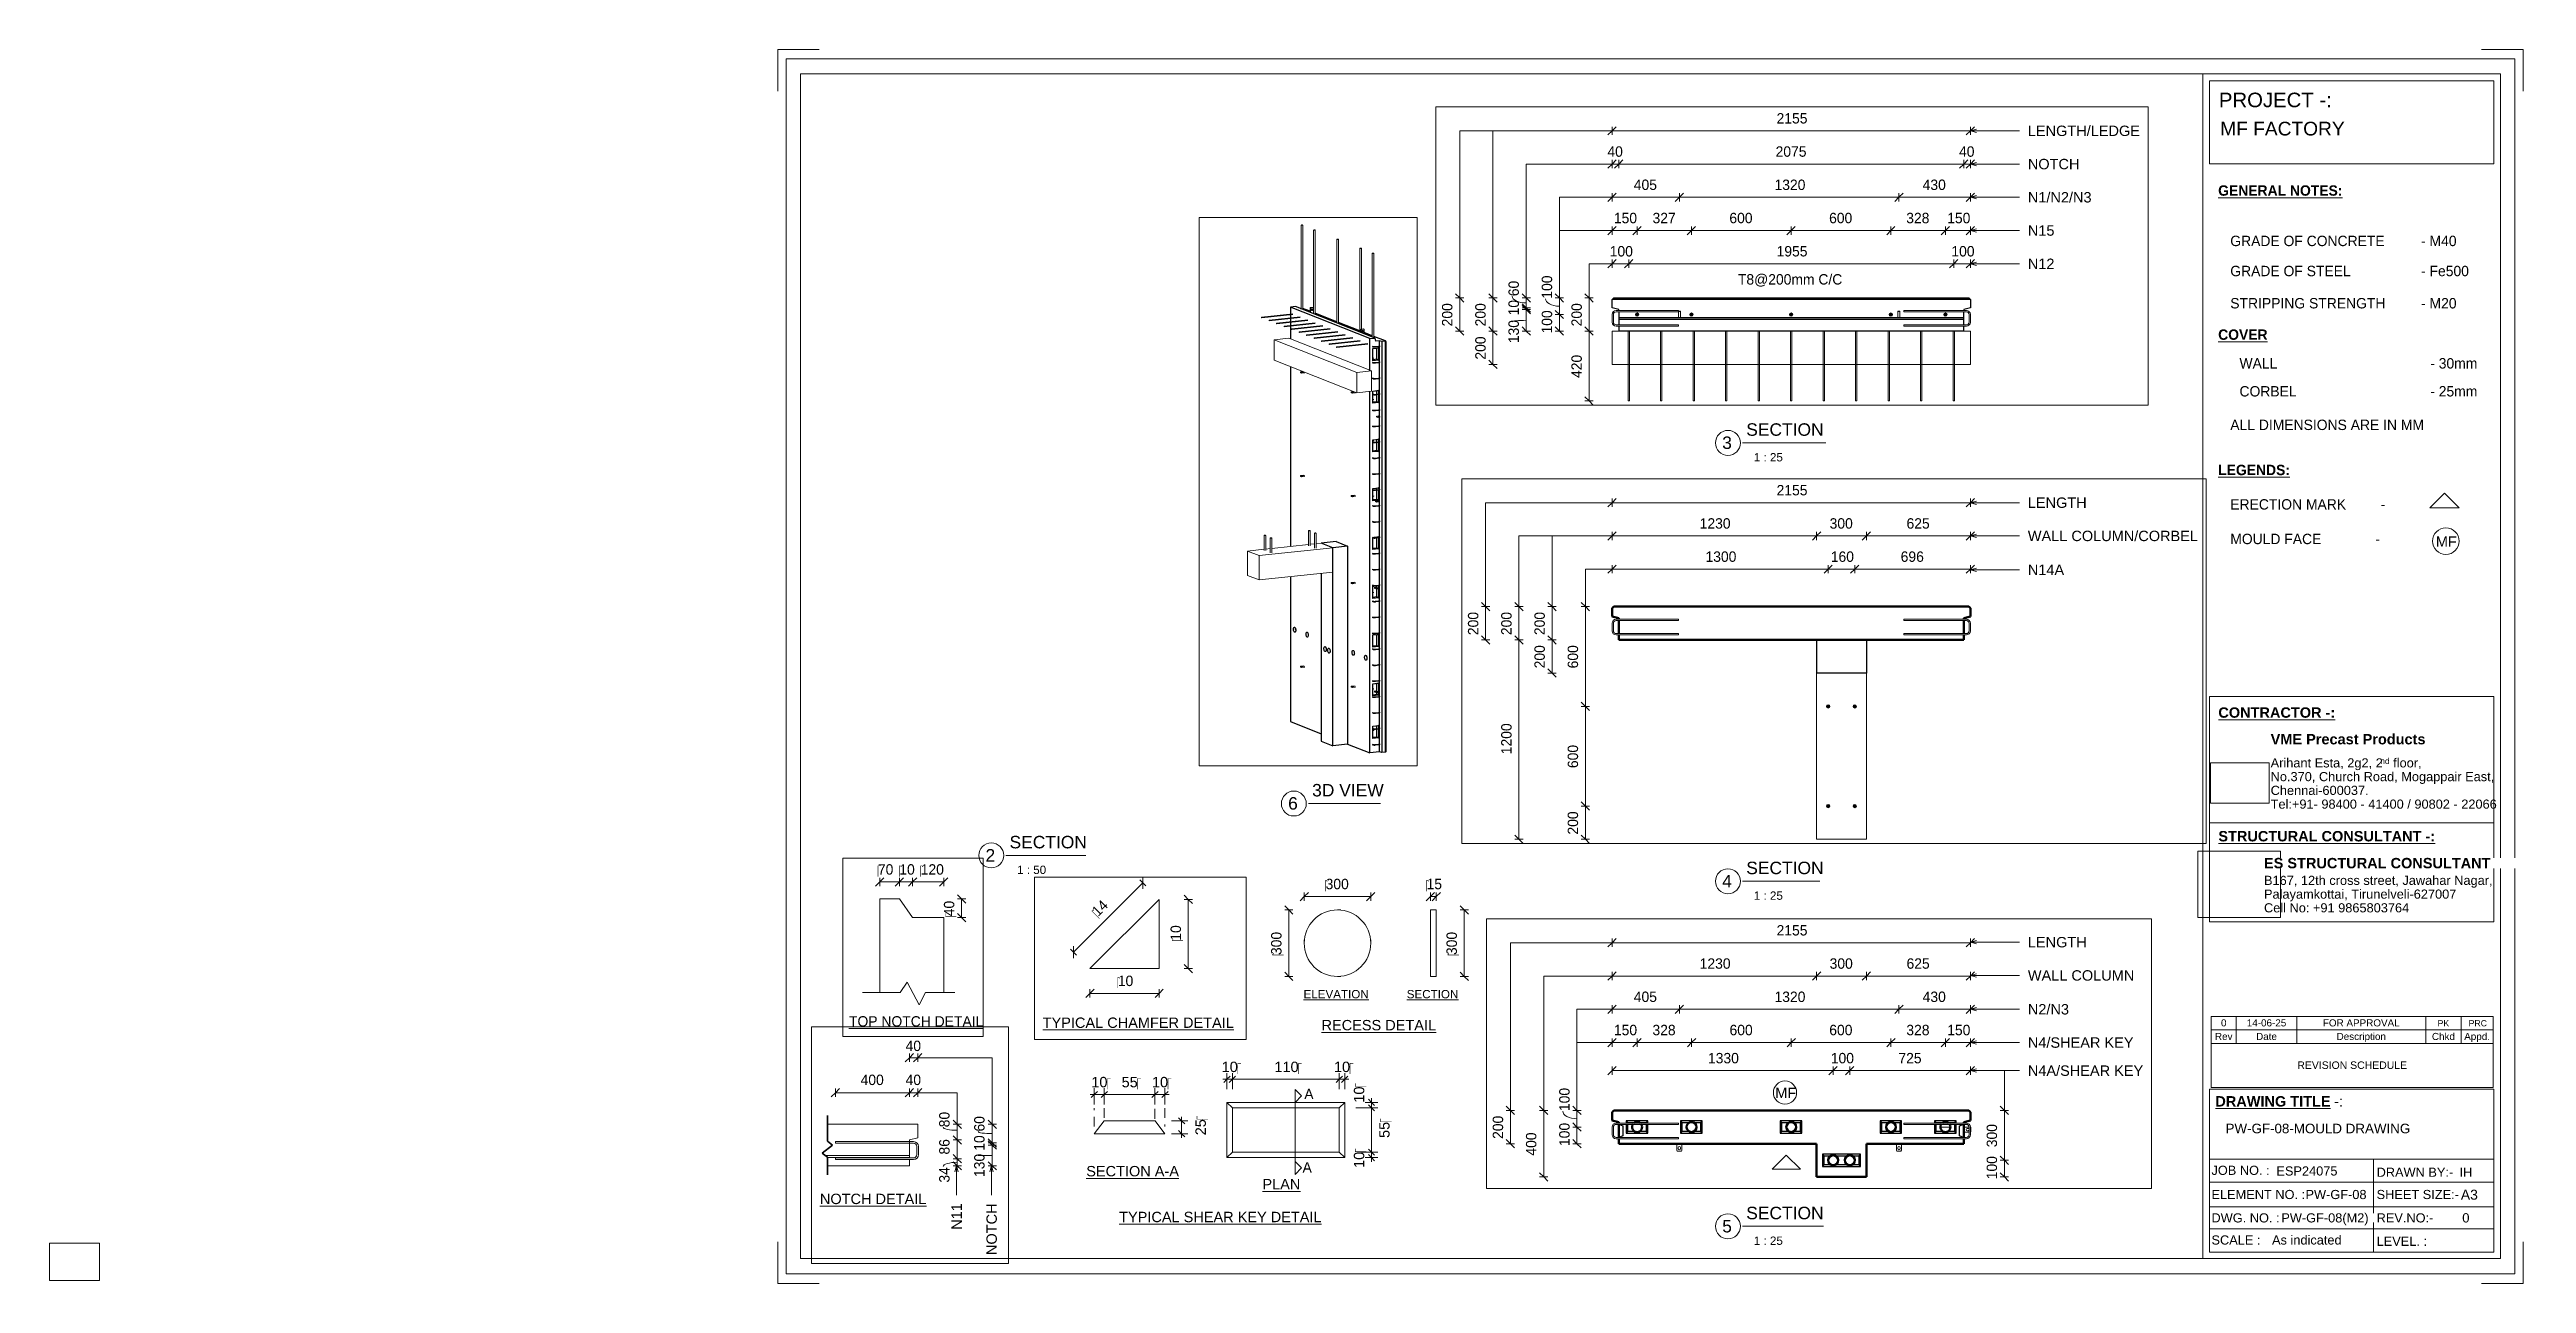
# Paper-space layout 'Layout1' of a CAD drawing. Header units: millimetres. Extents: x 0 to 596, y -1 to 296.
# The model-space entities are those that its viewports show. They can reach past a viewport. Long polylines and large blocks are cut down to what shows.
import ezdxf

# ---------------------------------------------------------------- set-up
doc = ezdxf.new("R2010")
doc.units = ezdxf.units.MM
doc.linetypes.add('Dash', pattern=[6.36, 3.18, -3.18])
doc.linetypes.add('Overhead', pattern=[3.97, 2.38, -1.59])
for name, color, linetype, lineweight in [('A-ANNO-DIMS', 211, 'Continuous', 9), ('A-ANNO-DIMS-1', 211, 'Continuous', 9), ('A-ANNO-DIMS-25', 211, 'Continuous', 9), ('A-ANNO-DIMS-3', 211, 'Continuous', 9), ('A-ANNO-DIMS-80', 211, 'Continuous', 9), ('A-DETL', 90, 'Continuous', 18), ('A-DETL-MBND', 5, 'Continuous', 18), ('A-DETL-THIN', 151, 'Continuous', 18), ('A-FLOR-OVHD', 1, 'Overhead', 18), ('A-GENM', 13, 'Continuous', 18), ('A-WALL', 113, 'Continuous', 25), ('A-WALL-HDLN', 110, 'Dash', 25), ('G-ANNO-SCHD', 231, 'Continuous', 9), ('G-ANNO-TEXT', 231, 'Continuous', 9), ('G-ANNO-TTLB', 6, 'Continuous', 9), ('G-ANNO-TTLB-MEDM', 33, 'Continuous', 9), ('G-ANNO-TTLB-THIN', 151, 'Continuous', 9), ('S-BEAM', 12, 'Continuous', 18), ('S-BEAM-HDLN', 1, 'Dash', 18), ('S-RBAR', 171, 'Continuous', 18)]:
    doc.layers.add(name, color=color, linetype=linetype, lineweight=lineweight)
doc.layers.add('G-ANNO-NPLT', color=191, linetype='Continuous')
doc.styles.add('Arial_1', font='arial.ttf', dxfattribs={"height": 62.5})
doc.styles.add('Arial_10', font='arial.ttf', dxfattribs={"height": 3.3})
doc.styles.add('Arial_11', font='arial.ttf', dxfattribs={"height": 2.3})
doc.styles.add('Arial_12', font='arial.ttf', dxfattribs={"height": 1.5})
doc.styles.add('Arial_13', font='arial.ttf', dxfattribs={"height": 1.8})
doc.styles.add('Arial_14', font='arial.ttf', dxfattribs={"height": 1.7})
doc.styles.add('Arial_15', font='arial.ttf', dxfattribs={"height": 2})
doc.styles.add('Arial_16', font='arial.ttf', dxfattribs={"height": 3})
doc.styles.add('Arial_2', font='arial.ttf', dxfattribs={"height": 50})
doc.styles.add('Arial_3', font='arial.ttf', dxfattribs={"height": 7.5})
doc.styles.add('Arial_4', font='arial.ttf', dxfattribs={"height": 3.5})
doc.styles.add('Arial_5', font='arial.ttf', dxfattribs={"height": 2.2})
doc.styles.add('Arial_6', font='arial.ttf', dxfattribs={"height": 2.4})
doc.styles.add('Arial_7', font='arial.ttf', dxfattribs={"height": 2.5})
doc.styles.add('Arial_8', font='arial.ttf', dxfattribs={"height": 1.42976})
doc.styles.add('Arial_9', font='arial.ttf', dxfattribs={"height": 2.25})
doc.styles.add('Arial_B', font='arialbd.ttf', dxfattribs={"height": 2.5})
doc.styles.add('Nirmala UI Semilight_1', font='NirmalaS.ttf', dxfattribs={"height": 62.5})
doc.styles.add('Nirmala UI Semilight_2', font='NirmalaS.ttf', dxfattribs={"height": 50})
doc.styles.add('Nirmala UI Semilight_3', font='NirmalaS.ttf', dxfattribs={"height": 7.5})
doc.styles.add('Nirmala UI Semilight_4', font='NirmalaS.ttf', dxfattribs={"height": 200})
doc.styles.add('Nirmala UI Semilight_5', font='NirmalaS.ttf', dxfattribs={"height": 200})
doc.styles.add('Nirmala UI Semilight_6', font='NirmalaS.ttf', dxfattribs={"height": 2.5})
doc.styles.add('Nirmala UI Semilight_7', font='NirmalaS.ttf', dxfattribs={"height": 2.5})
doc.styles.add('Nirmala UI Semilight_B', font='', dxfattribs={"height": 2.5})
doc.styles.get('Nirmala UI Semilight_B').set_extended_font_data('Nirmala UI Semilight', bold=True)
doc.dimstyles.new('Arrow_Filled_-_2_5_NI_UI_3', dxfattribs={"dimscale": 304.8, "dimtxt": 65.460247, "dimasz": 0.164042, "dimexe": 0.082021, "dimexo": 0.0625, "dimgap": 0.082021, "dimtad": 1, "dimdec": 4, "dimzin": 0, "dimdsep": 46, "dimtxsty": 'Nirmala UI Semilight_1', "dimblk1": 'OBLIQUE', "dimblk2": 'OBLIQUE', "dimsah": 1, "dimcen": 0.09, "dimazin": 0, "dimtfac": 1, "dimtdec": 4, "dimtix": 1, "dimtmove": 0, "dimatfit": 3, "dimfxl": 0.082021, "dimfxlon": 1, "dimtvp": 1, "dimtolj": 1, "dimtzin": 0, "dimarcsym": 2})
doc.dimstyles.new('Arrow_Filled_-_2_5_NI_UI_4', dxfattribs={"dimscale": 304.8, "dimtxt": 65.460247, "dimasz": 0.164042, "dimexe": 0.082021, "dimexo": 0.0625, "dimgap": 0.082021, "dimtad": 1, "dimdec": 4, "dimzin": 0, "dimdsep": 46, "dimtxsty": 'Nirmala UI Semilight_1', "dimblk1": 'OBLIQUE', "dimblk2": 'OBLIQUE', "dimsah": 1, "dimcen": 0.09, "dimazin": 0, "dimtfac": 1, "dimtdec": 4, "dimtix": 1, "dimtmove": 1, "dimatfit": 3, "dimfxl": 0.082021, "dimfxlon": 1, "dimtvp": 1, "dimtolj": 1, "dimtzin": 0, "dimarcsym": 2})
doc.dimstyles.new('Arrow_Filled_-_2_5_NI_UI_5', dxfattribs={"dimscale": 304.8, "dimtxt": 7.85523, "dimasz": 0.019685, "dimexe": 0.009843, "dimexo": 0.0625, "dimgap": 0.009843, "dimtad": 1, "dimdec": 4, "dimzin": 0, "dimdsep": 46, "dimtxsty": 'Nirmala UI Semilight_3', "dimblk1": 'OBLIQUE', "dimblk2": 'OBLIQUE', "dimsah": 1, "dimcen": 0.09, "dimazin": 0, "dimtfac": 1, "dimtdec": 4, "dimtix": 1, "dimtmove": 0, "dimatfit": 3, "dimfxl": 0.009843, "dimfxlon": 1, "dimtvp": 1, "dimtolj": 1, "dimtzin": 0, "dimarcsym": 2})
doc.dimstyles.new('Arrow_Filled_-_2_5_NI_UI_6', dxfattribs={"dimscale": 304.8, "dimtxt": 209.472789, "dimasz": 0.524934, "dimexe": 0.262467, "dimexo": 0.0625, "dimgap": 0.262467, "dimtad": 1, "dimdec": 4, "dimzin": 0, "dimdsep": 46, "dimtxsty": 'Nirmala UI Semilight_4', "dimblk1": 'OBLIQUE', "dimblk2": 'OBLIQUE', "dimsah": 1, "dimcen": 0.09, "dimazin": 0, "dimtfac": 1, "dimtdec": 4, "dimtix": 1, "dimtmove": 2, "dimatfit": 3, "dimfxl": 0.262467, "dimfxlon": 1, "dimtvp": 1, "dimtolj": 1, "dimtzin": 0, "dimarcsym": 2})
doc.dimstyles.new('Arrow_Filled_-_2_5_NI_UI_7', dxfattribs={"dimscale": 304.8, "dimtxt": 209.472789, "dimasz": 0.524934, "dimexe": 0.262467, "dimexo": 0.0625, "dimgap": 0.262467, "dimtad": 1, "dimdec": 4, "dimzin": 0, "dimdsep": 46, "dimtxsty": 'Nirmala UI Semilight_4', "dimblk1": 'OBLIQUE', "dimblk2": 'OBLIQUE', "dimsah": 1, "dimcen": 0.09, "dimazin": 0, "dimtfac": 1, "dimtdec": 4, "dimtix": 1, "dimtmove": 0, "dimatfit": 3, "dimfxl": 0.262467, "dimfxlon": 1, "dimtvp": 1, "dimtolj": 1, "dimtzin": 0, "dimarcsym": 2})
doc.dimstyles.new('Arrow_Filled_-_2_5_NI_UI_8', dxfattribs={"dimscale": 304.8, "dimtxt": 2.61841, "dimasz": 0.006562, "dimexe": 0.003281, "dimexo": 0.0625, "dimgap": 0.003281, "dimtad": 1, "dimdec": 4, "dimzin": 0, "dimdsep": 46, "dimtxsty": 'Nirmala UI Semilight_7', "dimblk1": 'OBLIQUE', "dimblk2": 'OBLIQUE', "dimsah": 1, "dimcen": 0.09, "dimazin": 0, "dimtfac": 1, "dimtdec": 4, "dimtix": 1, "dimtmove": 0, "dimatfit": 3, "dimfxl": 0.003281, "dimfxlon": 1, "dimtvp": 1, "dimtolj": 1, "dimtzin": 0, "dimarcsym": 2})
doc.dimstyles.new('Diagonal_-_2_5mm_Arial', dxfattribs={"dimscale": 304.8, "dimtxt": 2.550648, "dimasz": 0.004921, "dimexe": 0.004921, "dimexo": 0.0625, "dimgap": 0.003281, "dimtad": 1, "dimdec": 4, "dimzin": 0, "dimdsep": 46, "dimtxsty": 'Arial_7', "dimblk1": 'OBLIQUE', "dimblk2": 'OBLIQUE', "dimsah": 1, "dimcen": 0.09, "dimdle": 0.003281, "dimazin": 0, "dimtfac": 1, "dimtdec": 4, "dimtix": 1, "dimtmove": 2, "dimatfit": 3, "dimfxl": 0.007874, "dimfxlon": 1, "dimtvp": 1, "dimtolj": 1, "dimtzin": 0, "dimarcsym": 2})
doc.dimstyles.new('Diagonal_-_2_5mm_Arial_1', dxfattribs={"dimscale": 304.8, "dimtxt": 2.550648, "dimasz": 0.004921, "dimexe": 0.004921, "dimexo": 0.0625, "dimgap": 0.003281, "dimtad": 1, "dimdec": 4, "dimzin": 0, "dimdsep": 46, "dimtxsty": 'Arial_7', "dimblk1": 'OBLIQUE', "dimblk2": 'OBLIQUE', "dimsah": 1, "dimcen": 0.09, "dimdle": 0.003281, "dimazin": 0, "dimtfac": 1, "dimtdec": 4, "dimtix": 1, "dimtmove": 0, "dimatfit": 3, "dimfxl": 0.007874, "dimfxlon": 1, "dimtvp": 1, "dimtolj": 1, "dimtzin": 0, "dimarcsym": 2})
picture_1 = doc.add_image_def('image1.jpg', size_in_pixel=(996, 686))
picture_2 = doc.add_image_def('image2.jpg', size_in_pixel=(1600, 1280))

psp = doc.layouts.get("Layout1")

msp = doc.modelspace()

# ---------------------------------------------------------------- texts
at = {"layer": 'G-ANNO-TEXT', "color": 7, "attachment_point": 1}
for s, insert, char_height, width, style in [('40', (32535.41405, 18537.9943), 50, 91.392375, 'Nirmala UI Semilight_2'), ('400', (32318.84714, 18374.43991), 50, 136.286875, 'Nirmala UI Semilight_2'), ('40', (32535.41405, 18374.43991), 50, 91.392375, 'Nirmala UI Semilight_2'), ('\\LNOTCH DETAIL', (32123.0534, 17801.32875), 50, 622.1095, 'Arial_2'), ('\\LTYPICAL CHAMFER DETAIL', (33052.38655, 3087.48198), 7.5, 166.9113375, 'Arial_3'), ('\\LTOP NOTCH DETAIL', (33589.29717, 1307.16895), 200, 2975.864, 'Nirmala UI Semilight_5')]:
    msp.add_mtext(s, dxfattribs=dict(at, insert=insert, char_height=char_height, width=width, style=style))
for s, insert, char_height, width, rotation, style in [('80', (32696.9893, 18120.89979), 50, 89.789, 90, 'Nirmala UI Semilight_2'), ('60', (32865.33211, 18100.51088), 50, 89.789, 90, 'Nirmala UI Semilight_2'), ('10', (32865.33211, 18008.05743), 50, 76.962, 90, 'Nirmala UI Semilight_2'), ('86', (32696.9893, 17989.83049), 50, 89.789, 90, 'Nirmala UI Semilight_2'), ('130', (32865.33211, 17881.70469), 50, 121.8565, 90, 'Nirmala UI Semilight_2'), ('34', (32696.9893, 17854.64001), 50, 91.392375, 90, 'Nirmala UI Semilight_2'), ('N11', (32756.22068, 17627.56958), 50, 153.924, 90, 'Arial_2'), ('NOTCH', (32924.56349, 17505.96958), 50, 301.4345, 90, 'Arial_2'), ('LENGTH', (28356.64715, 14157.42449), 62.5, 428.9028125, 0.00066301, 'Arial_1'), ('LENGTH/LEDGE', (19047.31663, 14150.35063), 62.5, 815.7170312, 0.00066301, 'Arial_1'), ('WALL COLUMN', (28356.64947, 13957.42449), 62.5, 775.6326562, 0.00066301, 'Arial_1'), ('NOTCH', (19047.31894, 13950.35063), 62.5, 376.793125, 0.00066301, 'Arial_1'), ('LENGTH', (23625.93808, 13770.58702), 62.5, 428.9028125, 0.00066301, 'Arial_1'), ('N1/N2/N3', (19047.32646, 13750.35063), 62.5, 462.9745312, 0.00066301, 'Arial_1'), ('N2/N3', (28356.65182, 13753.67449), 62.5, 298.6285938, 0.00066301, 'Arial_1'), ('WALL COLUMN/CORBEL', (23625.94039, 13570.58702), 62.5, 1238.6071875, 0.00066301, 'Arial_1'), ('N4/SHEAR KEY', (28356.65414, 13553.56028), 62.5, 767.6157813, 0.00066301, 'Arial_1'), ('N15', (19047.32878, 13550.35063), 62.5, 192.405, 0.00066301, 'Arial_1'), ('N4A/SHEAR KEY', (28356.6561, 13384.4714), 62.5, 837.7634375, 0.00066301, 'Arial_1'), ('N14A', (23625.94275, 13366.83702), 62.5, 262.5526562, 0.00066301, 'Arial_1'), ('N12', (19047.17697, 13350.27548), 62.5, 192.405, 0.00066301, 'Arial_1'), ('MF', (26837.00729, 13250.61453), 62.5, 150.3164062, 0.00066301, 'Arial_1')]:
    msp.add_mtext(s, dxfattribs=dict(at, insert=insert, char_height=char_height, width=width, rotation=rotation, style=style))

# ---------------------------------------------------------------- blocks, each defined once
blk = doc.blocks.new('ES-Landscape-A3 - ES-Landscape-A3-502445-PW-GF-08-MOULD DRAWING')
at = {"layer": 'G-ANNO-TTLB'}
for p, q in [((175.24, 296.27), (185.24, 296.27)), ((175.24, 296.27), (175.24, 286.27)), ((595.24, 296.27), (585.24, 296.27)), ((595.24, 296.27), (595.24, 286.27)), ((519.77, 140.54), (588.2, 140.54)), ((519.77, 86.33), (519.77, 140.54)), ((588.2, 86.33), (588.2, 140.54)), ((519.77, 110.14), (588.2, 110.14)), ((519.77, 6.78), (519.77, 46.03)), ((588.2, 6.78), (588.2, 46.03)), ((559.23, 29.2), (559.23, 6.78)), ((175.24, -0.73), (175.24, 9.27)), ((595.24, -0.73), (595.24, 9.27)), ((175.24, -0.73), (185.24, -0.73)), ((595.24, -0.73), (585.24, -0.73))]:
    blk.add_line(p, q, dxfattribs=at)
at = {"layer": 'G-ANNO-TTLB-MEDM'}
for p, q in [((180.73, 290.44), (180.73, 5.31)), ((180.73, 290.44), (589.79, 290.44)), ((518.17, 290.44), (518.17, 5.31)), ((519.77, 268.77), (519.77, 288.77)), ((519.77, 288.77), (588.2, 288.77)), ((588.2, 288.77), (588.2, 268.77)), ((589.79, 290.44), (589.79, 5.31)), ((588.2, 268.77), (519.77, 268.77)), ((519.77, 86.33), (588.2, 86.33)), ((519.77, 6.78), (588.2, 6.78)), ((180.73, 5.31), (589.79, 5.31))]:
    blk.add_line(p, q, dxfattribs=at)
at = {"layer": 'G-ANNO-TTLB-THIN'}
for p, q in [((177.29, 294.03), (177.29, 1.56)), ((593.23, 294.03), (177.29, 294.03)), ((593.23, 1.56), (593.23, 294.03)), ((519.77, 46.03), (588.2, 46.03)), ((519.77, 29.2), (588.2, 29.2)), ((519.77, 23.64), (588.2, 23.64)), ((519.77, 17.68), (588.2, 17.68)), ((519.77, 12.43), (588.2, 12.43)), ((177.29, 1.56), (593.23, 1.56))]:
    blk.add_line(p, q, dxfattribs=at)
at = {"layer": 'G-ANNO-TTLB', "insert": (534.5, 131.53), "char_height": 2.5, "width": 45.135, "attachment_point": 1, "style": 'Arial_B', "bg_fill": 3, "box_fill_scale": 0, "bg_fill_color": 256, "bg_fill_true_color": 3254780160, "bg_fill_transparency": 256}
blk.add_mtext('VME Precast Products', dxfattribs=at)
at = {"layer": 'G-ANNO-TTLB', "attachment_point": 1}
for s, insert, char_height, width, style in [('Arihant Esta, 2g2, 2', (534.5, 125.68), 2.2, 31.9873, 'Arial_5'), ('nd', (560.89, 125.72), 1.43, 2.7257, 'Arial_8'), (' floor,', (563.14, 125.68), 2.2, 9.1392, 'Arial_5'), ('No.370, Church Road, Mogappair East,', (534.5, 122.37), 2.2, 63.4135, 'Arial_5'), ('Tel:+91- 98400 - 41400 / 90802 - 22066 ', (534.5, 115.75), 2.2, 65.2574, 'Arial_5'), ('Chennai-600037.', (534.5, 119.06), 2.2, 27.6582, 'Arial_5'), ('Cell No: +91 9865803764', (532.9, 90.79), 2.2, 41.0464, 'Arial_5'), ('Palayamkottai, Tirunelveli-627007', (532.9, 94.09), 2.2, 54.4346, 'Arial_5'), ('JOB NO. :', (520.26, 27.61), 2.2, 16.5949, 'Arial_5'), ('DRAWN BY:-', (560, 27.14), 2.2, 21.7257, 'Arial_5'), ('ELEMENT NO. :', (520.26, 21.79), 2.2, 26.5359, 'Arial_5'), ('SHEET SIZE:-', (560, 21.79), 2.2, 23.2489, 'Arial_5'), ('DWG. NO. :', (520.26, 16.16), 2.2, 19.481, 'Arial_5'), ('REV.NO:-', (560, 16.16), 2.2, 16.0338, 'Arial_5'), ('SCALE :', (520.26, 10.84), 2.2, 13.8692, 'Arial_5'), ('LEVEL. :', (560, 10.53), 2.2, 14.3502, 'Arial_5')]:
    blk.add_mtext(s, dxfattribs=dict(at, insert=insert, char_height=char_height, width=width, style=style))
at = {"layer": 'G-ANNO-TTLB'}
image = blk.add_image(picture_1, insert=(520, 114.84), size_in_units=(14.11, 9.72), dxfattribs=at)
image.dxf.flags = 7
image = blk.add_image(picture_2, insert=(516.95, 87.39), size_in_units=(19.92, 15.93), dxfattribs=at)
image.dxf.flags = 7
at = {"layer": 'G-ANNO-TTLB', "attachment_point": 1, "bg_fill": 3, "box_fill_scale": 0, "bg_fill_color": 256, "bg_fill_true_color": 3254780160, "bg_fill_transparency": 256}
for s, insert, char_height, width, style in [('PROJECT -:', (522.05, 285.89), 3.5, 33.3502, 'Arial_4'), ('\\LCONTRACTOR -:', (521.92, 137.94), 2.5, 33.9114, 'Arial_B'), ('\\LSTRUCTURAL CONSULTANT -:', (521.92, 108.18), 2.5, 62.8523, 'Arial_B'), ('ES STRUCTURAL CONSULTANT', (532.9, 101.7), 2.5, 65.6582, 'Arial_B'), ('\\LDRAWING TITLE', (521.19, 44.36), 2.5, 33.4304, 'Arial_B'), ('A3', (580.27, 21.84), 2.4, 4.9705, 'Arial_6')]:
    blk.add_mtext(s, dxfattribs=dict(at, insert=insert, char_height=char_height, width=width, style=style))
at = {"layer": 'G-ANNO-TTLB', "insert": (532.9, 97.4), "char_height": 2.2, "width": 65.1772, "attachment_point": 1, "style": 'Arial_5'}
blk.add_mtext('B167, 12th cross street, Jawahar Nagar,', dxfattribs=at)
at = {"layer": 'G-ANNO-TTLB', "insert": (548.78, 44.36), "char_height": 2.5, "width": 1.2025, "attachment_point": 1, "style": 'Arial_B', "bg_fill": 3, "box_fill_scale": 0, "bg_fill_color": 256, "bg_fill_true_color": 3254780160, "bg_fill_transparency": 256}
blk.add_mtext('\\fArial|b1|i0|c0|p34|; ', dxfattribs=at)
at = {"layer": 'G-ANNO-TTLB', "insert": (549.77, 44.36), "char_height": 2.5, "width": 2.6456, "attachment_point": 1, "style": 'Arial_7', "bg_fill": 3, "box_fill_scale": 0, "bg_fill_color": 256, "bg_fill_true_color": 3254780160, "bg_fill_transparency": 256}
blk.add_mtext('-:', dxfattribs=at)
blk = doc.blocks.new('Viewport - M_View Title-1040-PW-GF-08-MOULD DRAWING')
at = {"layer": 'G-ANNO-TTLB'}
for start, end in [(360, 180), (180, 0)]:
    blk.add_arc((-3.5, 0), 3, start, end, dxfattribs=at)
blk = doc.blocks.new('DIMBLOCK99-PW-GF-08-MOULD DRAWING')
at = {"layer": 'A-ANNO-DIMS-1'}
for p, q in [((318.13, 42.87), (316.57, 42.87)), ((318.13, 43.87), (318.13, 41.55)), ((318.13, 42.87), (319.63, 42.87)), ((318.13, 41.55), (314.33, 41.55)), ((318.13, 41.55), (319.63, 41.55))]:
    blk.add_line(p, q, dxfattribs=at)
at = {"layer": 'A-ANNO-DIMS-1', "lineweight": 35}
for p, q in [((318.13, 42.87), (317.38, 43.62)), ((318.13, 41.55), (317.38, 42.3)), ((318.13, 42.87), (318.88, 42.12)), ((318.13, 41.55), (318.88, 40.8))]:
    blk.add_line(p, q, dxfattribs=at)
at = {"layer": 'A-ANNO-DIMS-1', "color": 0, "insert": (313.88, 42.79), "char_height": 2.5, "width": 4.6147, "attachment_point": 1, "rotation": 90, "line_spacing_factor": 0.941778, "style": 'Arial_7'}
blk.add_mtext('10\\fArial|b0|i0|c254|p34|;\u202a', dxfattribs=at)
blk = doc.blocks.new('_Oblique')
at = {"color": 0, "linetype": 'ByBlock', "lineweight": -2}
blk.add_line((-0.5, -0.5), (0.5, 0.5), dxfattribs=at)
blk = doc.blocks.new('DIMBLOCK100-PW-GF-08-MOULD DRAWING')
at = {"layer": 'A-ANNO-DIMS-1', "lineweight": 35}
for p, q in [((318.13, 41.55), (317.38, 42.3)), ((318.13, 41.55), (318.88, 40.8)), ((318.13, 30.88), (317.38, 31.63)), ((318.13, 30.88), (318.88, 30.13))]:
    blk.add_line(p, q, dxfattribs=at)
at = {"layer": 'A-ANNO-DIMS-1'}
for p, q in [((318.13, 41.55), (314.33, 41.55)), ((318.13, 41.55), (318.13, 30.88)), ((318.13, 41.55), (319.63, 41.55)), ((318.13, 30.88), (315.73, 30.88)), ((318.13, 30.88), (319.63, 30.88))]:
    blk.add_line(p, q, dxfattribs=at)
at = {"layer": 'A-ANNO-DIMS-1', "color": 0, "insert": (319.97, 34.29), "char_height": 2.5, "width": 4.6147, "attachment_point": 1, "rotation": 90, "line_spacing_factor": 0.941778, "style": 'Arial_7'}
blk.add_mtext('55\\fArial|b0|i0|c254|p34|;\u202a', dxfattribs=at)
blk = doc.blocks.new('DIMBLOCK101-PW-GF-08-MOULD DRAWING')
at = {"layer": 'A-ANNO-DIMS-1'}
for p, q in [((318.13, 30.88), (315.73, 30.88)), ((318.13, 30.88), (318.13, 28.57)), ((318.13, 30.88), (319.63, 30.88)), ((318.13, 29.57), (316.57, 29.57)), ((318.13, 29.57), (319.63, 29.57))]:
    blk.add_line(p, q, dxfattribs=at)
at = {"layer": 'A-ANNO-DIMS-1', "lineweight": 35}
for p, q in [((318.13, 30.88), (317.38, 31.63)), ((318.13, 29.57), (317.38, 30.32)), ((318.13, 30.88), (318.88, 30.13)), ((318.13, 29.57), (318.88, 28.82))]:
    blk.add_line(p, q, dxfattribs=at)
at = {"layer": 'A-ANNO-DIMS-1', "color": 0, "insert": (313.88, 27.09), "char_height": 2.5, "width": 4.6147, "attachment_point": 1, "rotation": 90, "line_spacing_factor": 0.941778, "style": 'Arial_7'}
blk.add_mtext('10\\fArial|b0|i0|c254|p34|;\u202a', dxfattribs=at)
blk = doc.blocks.new('DIMBLOCK102-PW-GF-08-MOULD DRAWING')
at = {"layer": 'A-ANNO-DIMS-1'}
for p, q in [((282.33, 48.41), (284.65, 48.41)), ((283.33, 48.41), (283.33, 49.91)), ((283.33, 48.41), (283.33, 46.01)), ((284.65, 48.41), (284.65, 49.91)), ((284.65, 48.41), (284.65, 46.01))]:
    blk.add_line(p, q, dxfattribs=at)
at = {"layer": 'A-ANNO-DIMS-1', "lineweight": 35}
for p, q in [((283.33, 48.41), (282.58, 47.66)), ((283.33, 48.41), (284.08, 49.16)), ((284.65, 48.41), (283.9, 47.66)), ((284.65, 48.41), (285.4, 49.16))]:
    blk.add_line(p, q, dxfattribs=at)
at = {"layer": 'A-ANNO-DIMS-1', "color": 0, "insert": (282.07, 52.66), "char_height": 2.5, "width": 4.6147, "attachment_point": 1, "line_spacing_factor": 0.941778, "style": 'Arial_7'}
blk.add_mtext('10\\fArial|b0|i0|c254|p34|;\u202a', dxfattribs=at)
blk = doc.blocks.new('DIMBLOCK103-PW-GF-08-MOULD DRAWING')
at = {"layer": 'A-ANNO-DIMS-1', "lineweight": 35}
for p, q in [((284.65, 48.41), (283.9, 47.66)), ((284.65, 48.41), (285.4, 49.16)), ((310.36, 48.41), (309.61, 47.66)), ((310.36, 48.41), (311.11, 49.16))]:
    blk.add_line(p, q, dxfattribs=at)
at = {"layer": 'A-ANNO-DIMS-1'}
for p, q in [((284.65, 48.41), (284.65, 49.91)), ((284.65, 48.41), (310.36, 48.41)), ((284.65, 48.41), (284.65, 46.01)), ((310.36, 48.41), (310.36, 49.91)), ((310.36, 48.41), (310.36, 46.01))]:
    blk.add_line(p, q, dxfattribs=at)
at = {"layer": 'A-ANNO-DIMS-1', "color": 0, "insert": (294.76, 52.66), "char_height": 2.5, "width": 6.5924, "attachment_point": 1, "line_spacing_factor": 0.941778, "style": 'Arial_7'}
blk.add_mtext('110\\fArial|b0|i0|c254|p34|;\u202a', dxfattribs=at)
blk = doc.blocks.new('DIMBLOCK104-PW-GF-08-MOULD DRAWING')
at = {"layer": 'A-ANNO-DIMS-1', "lineweight": 35}
for p, q in [((310.36, 48.41), (309.61, 47.66)), ((310.36, 48.41), (311.11, 49.16)), ((311.67, 48.41), (310.92, 47.66)), ((311.67, 48.41), (312.42, 49.16))]:
    blk.add_line(p, q, dxfattribs=at)
at = {"layer": 'A-ANNO-DIMS-1'}
for p, q in [((310.36, 48.41), (310.36, 49.91)), ((310.36, 48.41), (312.67, 48.41)), ((310.36, 48.41), (310.36, 46.01)), ((311.67, 48.41), (311.67, 49.91)), ((311.67, 48.41), (311.67, 46.01))]:
    blk.add_line(p, q, dxfattribs=at)
at = {"layer": 'A-ANNO-DIMS-1', "color": 0, "insert": (309.09, 52.66), "char_height": 2.5, "width": 4.6147, "attachment_point": 1, "line_spacing_factor": 0.941778, "style": 'Arial_7'}
blk.add_mtext('10\\fArial|b0|i0|c254|p34|;\u202a', dxfattribs=at)
blk = doc.blocks.new('DIMBLOCK105-PW-GF-08-MOULD DRAWING')
at = {"layer": 'A-ANNO-DIMS-1'}
for p, q in [((272.43, 38.41), (270.03, 38.41)), ((272.43, 39.41), (272.43, 34.31)), ((272.43, 38.41), (273.93, 38.41)), ((272.43, 35.31), (270.03, 35.31)), ((272.43, 35.31), (273.93, 35.31))]:
    blk.add_line(p, q, dxfattribs=at)
at = {"layer": 'A-ANNO-DIMS-1', "lineweight": 35}
for p, q in [((272.43, 38.41), (271.68, 39.16)), ((272.43, 35.31), (271.68, 36.06)), ((272.43, 38.41), (273.18, 37.66)), ((272.43, 35.31), (273.18, 34.56))]:
    blk.add_line(p, q, dxfattribs=at)
at = {"layer": 'A-ANNO-DIMS-1', "color": 0, "insert": (275.76, 34.94), "char_height": 2.5, "width": 4.6147, "attachment_point": 1, "rotation": 90, "line_spacing_factor": 0.941778, "style": 'Arial_7'}
blk.add_mtext('25\\fArial|b0|i0|c254|p34|;\u202a', dxfattribs=at)
blk = doc.blocks.new('DIMBLOCK106-PW-GF-08-MOULD DRAWING')
at = {"layer": 'A-ANNO-DIMS-1'}
for p, q in [((250.42, 44.75), (253.82, 44.75)), ((251.42, 44.75), (251.42, 46.25)), ((251.42, 44.75), (251.42, 42.35)), ((253.82, 44.75), (253.82, 46.25)), ((253.82, 44.75), (253.82, 42.35))]:
    blk.add_line(p, q, dxfattribs=at)
at = {"layer": 'A-ANNO-DIMS-1', "lineweight": 35}
for p, q in [((251.42, 44.75), (250.67, 44)), ((251.42, 44.75), (252.17, 45.5)), ((253.82, 44.75), (253.07, 44)), ((253.82, 44.75), (254.57, 45.5))]:
    blk.add_line(p, q, dxfattribs=at)
at = {"layer": 'A-ANNO-DIMS-1', "color": 0, "insert": (250.7, 48.99), "char_height": 2.5, "width": 4.6147, "attachment_point": 1, "line_spacing_factor": 0.941778, "style": 'Arial_7'}
blk.add_mtext('10\\fArial|b0|i0|c254|p34|;\u202a', dxfattribs=at)
blk = doc.blocks.new('DIMBLOCK107-PW-GF-08-MOULD DRAWING')
at = {"layer": 'A-ANNO-DIMS-1', "lineweight": 35}
for p, q in [((253.82, 44.75), (253.07, 44)), ((253.82, 44.75), (254.57, 45.5)), ((266.01, 44.75), (265.26, 44)), ((266.01, 44.75), (266.76, 45.5))]:
    blk.add_line(p, q, dxfattribs=at)
at = {"layer": 'A-ANNO-DIMS-1'}
for p, q in [((253.82, 44.75), (253.82, 46.25)), ((253.82, 44.75), (266.01, 44.75)), ((253.82, 44.75), (253.82, 42.35)), ((266.01, 44.75), (266.01, 46.25)), ((266.01, 44.75), (266.01, 42.35))]:
    blk.add_line(p, q, dxfattribs=at)
at = {"layer": 'A-ANNO-DIMS-1', "color": 0, "insert": (257.99, 48.99), "char_height": 2.5, "width": 4.6147, "attachment_point": 1, "line_spacing_factor": 0.941778, "style": 'Arial_7'}
blk.add_mtext('55\\fArial|b0|i0|c254|p34|;\u202a', dxfattribs=at)
blk = doc.blocks.new('DIMBLOCK108-PW-GF-08-MOULD DRAWING')
at = {"layer": 'A-ANNO-DIMS-1', "lineweight": 35}
for p, q in [((266.01, 44.75), (265.26, 44)), ((266.01, 44.75), (266.76, 45.5)), ((268.42, 44.75), (267.67, 44)), ((268.42, 44.75), (269.17, 45.5))]:
    blk.add_line(p, q, dxfattribs=at)
at = {"layer": 'A-ANNO-DIMS-1'}
for p, q in [((266.01, 44.75), (266.01, 46.25)), ((266.01, 44.75), (269.42, 44.75)), ((266.01, 44.75), (266.01, 42.35)), ((268.42, 44.75), (268.42, 46.25)), ((268.42, 44.75), (268.42, 42.35))]:
    blk.add_line(p, q, dxfattribs=at)
at = {"layer": 'A-ANNO-DIMS-1', "color": 0, "insert": (265.29, 48.99), "char_height": 2.5, "width": 4.6147, "attachment_point": 1, "line_spacing_factor": 0.941778, "style": 'Arial_7'}
blk.add_mtext('10\\fArial|b0|i0|c254|p34|;\u202a', dxfattribs=at)
blk = doc.blocks.new('DIMBLOCK109-PW-GF-08-MOULD DRAWING')
at = {"layer": 'A-ANNO-DIMS-1'}
for p, q in [((298.23, 89.18), (297.23, 90.18)), ((298.23, 89.18), (297.23, 89.18)), ((298.23, 73.18), (298.23, 89.18)), ((298.23, 89.18), (299.23, 88.18)), ((298.23, 89.18), (299.23, 89.18)), ((298.23, 73.18), (297.23, 74.18)), ((298.23, 73.18), (297.23, 73.18)), ((298.23, 73.18), (299.23, 72.18)), ((298.23, 73.18), (299.23, 73.18))]:
    blk.add_line(p, q, dxfattribs=at)
at = {"layer": 'A-ANNO-DIMS-1', "color": 0, "insert": (293.97, 78.32), "char_height": 2.5, "width": 6.8555, "attachment_point": 1, "rotation": 90, "line_spacing_factor": 1.142579, "style": 'Nirmala UI Semilight_7'}
blk.add_mtext('\u202a300', dxfattribs=at)
blk = doc.blocks.new('DIMBLOCK110-PW-GF-08-MOULD DRAWING')
at = {"layer": 'A-ANNO-DIMS-1'}
for p, q in [((301.93, 92.4), (300.93, 91.4)), ((301.93, 92.4), (302.93, 93.4)), ((301.93, 92.4), (301.93, 93.4)), ((301.93, 92.4), (317.93, 92.4)), ((301.93, 92.4), (301.93, 91.4)), ((317.93, 92.4), (316.93, 91.4)), ((317.93, 92.4), (318.93, 93.4)), ((317.93, 92.4), (317.93, 93.4)), ((317.93, 92.4), (317.93, 91.4))]:
    blk.add_line(p, q, dxfattribs=at)
at = {"layer": 'A-ANNO-DIMS-1', "color": 0, "insert": (307.08, 96.67), "char_height": 2.5, "width": 6.8555, "attachment_point": 1, "line_spacing_factor": 1.142579, "style": 'Nirmala UI Semilight_7'}
blk.add_mtext('\u202a300', dxfattribs=at)
blk = doc.blocks.new('DIMBLOCK111-PW-GF-08-MOULD DRAWING')
at = {"layer": 'A-ANNO-DIMS-1'}
for p, q in [((332.32, 92.4), (331.32, 91.4)), ((332.32, 92.4), (333.32, 93.4)), ((332.32, 92.4), (332.32, 93.4)), ((332.32, 92.4), (333.69, 92.4)), ((332.32, 92.4), (332.32, 91.4)), ((333.69, 92.4), (332.69, 91.4)), ((333.69, 92.4), (334.69, 93.4)), ((333.69, 92.4), (333.69, 93.4)), ((333.69, 92.4), (333.69, 91.4))]:
    blk.add_line(p, q, dxfattribs=at)
at = {"layer": 'A-ANNO-DIMS-1', "color": 0, "insert": (331.38, 96.67), "char_height": 2.5, "width": 3.8848, "attachment_point": 1, "line_spacing_factor": 1.142579, "style": 'Nirmala UI Semilight_7'}
blk.add_mtext('\u202a15', dxfattribs=at)
blk = doc.blocks.new('DIMBLOCK112-PW-GF-08-MOULD DRAWING')
at = {"layer": 'A-ANNO-DIMS-1'}
for p, q in [((340.44, 89.18), (339.44, 90.18)), ((340.44, 89.18), (339.44, 89.18)), ((340.44, 89.18), (340.44, 73.18)), ((340.44, 89.18), (341.44, 88.18)), ((340.44, 89.18), (341.44, 89.18)), ((340.44, 73.18), (339.44, 74.18)), ((340.44, 73.18), (339.44, 73.18)), ((340.44, 73.18), (341.44, 72.18)), ((340.44, 73.18), (341.44, 73.18))]:
    blk.add_line(p, q, dxfattribs=at)
at = {"layer": 'A-ANNO-DIMS-1', "color": 0, "insert": (336.17, 78.32), "char_height": 2.5, "width": 6.8555, "attachment_point": 1, "rotation": 90, "line_spacing_factor": 1.142579, "style": 'Nirmala UI Semilight_7'}
blk.add_mtext('\u202a300', dxfattribs=at)
blk = doc.blocks.new('RR spread anchor face based - RR-SA-4_0-180-1726831-Elevation Top')
at = {"layer": 'A-GENM'}
for p, q in [((16533.64, 12996.3), (16533.64, 13029.8)), ((16534.64, 13033.8), (16545.64, 13033.8)), ((16534.64, 13031.3), (16545.64, 13031.3)), ((16545.64, 13033.8), (16545.64, 13031.3)), ((16545.64, 13031.3), (16545.64, 12996.3)), ((16533.64, 12993.8), (16533.64, 12996.3)), ((16533.64, 12996.3), (16545.64, 12996.3)), ((16545.64, 12996.3), (16545.64, 12993.8)), ((16545.64, 12993.8), (16533.64, 12993.8))]:
    blk.add_line(p, q, dxfattribs=at)
blk = doc.blocks.new('RR spread anchor face based - RR-SA-4_0-180-V1-Elevation Top')
at = {"layer": 'A-GENM'}
for p, q in [((17854.07, 13031.3), (17854.07, 13033.8)), ((17854.07, 13033.8), (17866.07, 13033.8)), ((17854.07, 12996.3), (17854.07, 13031.3)), ((17854.07, 13031.3), (17866.07, 13031.3)), ((17866.07, 13033.8), (17866.07, 13031.3)), ((17866.07, 13031.3), (17866.07, 12996.3)), ((17854.07, 12993.8), (17854.07, 12996.3)), ((17854.07, 12996.3), (17866.07, 12996.3)), ((17866.07, 12996.3), (17866.07, 12993.8)), ((17866.07, 12993.8), (17854.07, 12993.8))]:
    blk.add_line(p, q, dxfattribs=at)
blk = doc.blocks.new('RR spread anchor face based - RR-SA-2_5-200-1726821-Elevation Top2')
at = {"layer": 'A-GENM'}
for p, q in [((16524.64, 12913.8), (16524.64, 12873.8)), ((16554.64, 12873.8), (16554.64, 12913.8)), ((16532.64, 12884.3), (16532.64, 12890.3)), ((16546.64, 12890.3), (16546.64, 12884.3)), ((16524.64, 12873.8), (16527.14, 12868.8)), ((16527.14, 12868.8), (16552.14, 12868.8)), ((16552.14, 12868.8), (16554.64, 12873.8))]:
    blk.add_line(p, q, dxfattribs=at)
for centre, start, end in [((16539.64, 12890.3), 0, 180), ((16539.64, 12884.3), 180, 0)]:
    blk.add_arc(centre, 7, start, end, dxfattribs=at)
blk = doc.blocks.new('RR spread anchor face based - RR-SA-2_5-200-2134315-Elevation Top2')
at = {"layer": 'A-GENM'}
for p, q in [((17845.07, 12913.8), (17845.07, 12873.8)), ((17875.07, 12873.8), (17875.07, 12913.8)), ((17853.07, 12884.3), (17853.07, 12890.3)), ((17867.07, 12890.3), (17867.07, 12884.3)), ((17845.07, 12873.8), (17847.57, 12868.8)), ((17847.57, 12868.8), (17872.57, 12868.8)), ((17872.57, 12868.8), (17875.07, 12873.8))]:
    blk.add_line(p, q, dxfattribs=at)
for centre, start, end in [((17860.07, 12890.3), 0, 180), ((17860.07, 12884.3), 180, 0)]:
    blk.add_arc(centre, 7, start, end, dxfattribs=at)
blk = doc.blocks.new('RR spread anchor face based - RR-SA-2_5-250-1726823-Elevation Top2')
at = {"layer": 'A-GENM'}
for p, q in [((18169.96, 13013.8), (18110.18, 13013.8)), ((18282.07, 13013.8), (18250.07, 13013.8)), ((18292.57, 13011.3), (18290.07, 13012.55)), ((18292.57, 12986.3), (18292.57, 13011.3)), ((18271.07, 13005.8), (18277.07, 13005.8)), ((18277.07, 12991.8), (18271.07, 12991.8)), ((18290.07, 12985.05), (18292.57, 12986.3)), ((18250.07, 12983.8), (18282.07, 12983.8))]:
    blk.add_line(p, q, dxfattribs=at)
for centre, start, end in [((18271.07, 12998.8), 90, 270), ((18277.07, 12998.8), 45, 90), ((18277.07, 12998.8), 270, 315)]:
    blk.add_arc(centre, 7, start, end, dxfattribs=at)
blk = doc.blocks.new('Rebar Bar - Part 1627387233-431004-3D Ortho')
at = {"layer": 'S-RBAR'}
for p, q in [((18680.84, -878), (18680.84, -1059.99)), ((18700.84, -1059.99), (18700.84, -878))]:
    blk.add_line(p, q, dxfattribs=at)
for points in [[(18699.71, -877.06, 0), (18698.21, -876.62, 0), (18696.22, -876.27, 0), (18693.85, -876.04, 0), (18691.28, -875.95, 0), (18688.68, -876, 0), (18686.22, -876.18, 0), (18684.09, -876.49, 0), (18682.41, -876.9, 0), (18681.3, -877.39, 0), (18680.85, -877.91, 0), (18681.08, -878.45, 0), (18681.97, -878.95, 0)], [(18681.97, -878.95, 0), (18683.47, -879.39, 0), (18685.47, -879.74, 0), (18687.83, -879.96, 0), (18690.4, -880.06, 0), (18693, -880.01, 0), (18695.46, -879.83, 0), (18697.6, -879.52, 0), (18699.27, -879.11, 0), (18700.38, -878.62, 0), (18700.83, -878.09, 0), (18700.6, -877.56, 0), (18699.71, -877.06, 0)]]:
    blk.add_polyline3d(points, dxfattribs=at)
blk = doc.blocks.new('Rebar Bar - Part 3213142585-431004-3D Ortho')
at = {"layer": 'S-RBAR'}
for p, q in [((19213.08, -821.09), (19213.08, -1003.07)), ((19233.08, -1003.53), (19233.08, -821.09))]:
    blk.add_line(p, q, dxfattribs=at)
for points in [[(19231.95, -820.14, 0), (19230.45, -819.7, 0), (19228.45, -819.36, 0), (19226.09, -819.13, 0), (19223.52, -819.04, 0), (19220.91, -819.08, 0), (19218.46, -819.27, 0), (19216.32, -819.57, 0), (19214.64, -819.98, 0), (19213.54, -820.47, 0), (19213.09, -821, 0), (19213.31, -821.53, 0), (19214.21, -822.04, 0)], [(19214.21, -822.04, 0), (19215.7, -822.48, 0), (19217.7, -822.82, 0), (19220.07, -823.05, 0), (19222.64, -823.14, 0), (19225.24, -823.09, 0), (19227.69, -822.91, 0), (19229.83, -822.6, 0), (19231.51, -822.19, 0), (19232.61, -821.71, 0), (19233.07, -821.18, 0), (19232.84, -820.64, 0), (19231.95, -820.14, 0)]]:
    blk.add_polyline3d(points, dxfattribs=at)
blk = doc.blocks.new('Rebar Bar - Part 3213142585-V2-3D Ortho')
at = {"layer": 'S-RBAR'}
for p, q in [((19139.21, -791.92), (19139.21, -973.91)), ((19159.21, -973.91), (19159.21, -791.92))]:
    blk.add_line(p, q, dxfattribs=at)
for points in [[(19158.08, -790.98, 0), (19156.59, -790.54, 0), (19154.59, -790.19, 0), (19152.22, -789.96, 0), (19149.65, -789.87, 0), (19147.05, -789.92, 0), (19144.6, -790.1, 0), (19142.46, -790.41, 0), (19140.78, -790.82, 0), (19139.68, -791.31, 0), (19139.22, -791.83, 0), (19139.45, -792.37, 0), (19140.34, -792.87, 0)], [(19140.34, -792.87, 0), (19141.84, -793.31, 0), (19143.84, -793.66, 0), (19146.21, -793.88, 0), (19148.78, -793.98, 0), (19151.38, -793.93, 0), (19153.83, -793.75, 0), (19155.97, -793.44, 0), (19157.65, -793.03, 0), (19158.75, -792.54, 0), (19159.2, -792.01, 0), (19158.98, -791.48, 0), (19158.08, -790.98, 0)]]:
    blk.add_polyline3d(points, dxfattribs=at)
blk = doc.blocks.new('RR spread anchor face based - RR-SA-2_5-200-1726821-3D Ortho')
at = {"layer": 'A-GENM'}
for p, q in [((19048.48, -2422.02), (19045.2, -2422.95)), ((19045.2, -2422.95), (19056.74, -2427.5)), ((19045.2, -2422.95), (19045.2, -2432.73)), ((19083.97, -2418.22), (19048.48, -2422.02)), ((19061.49, -2422.48), (19066.81, -2421.91)), ((19062.33, -2427.48), (19097.81, -2423.69)), ((19056.74, -2427.5), (19062.33, -2427.48)), ((19056.74, -2427.5), (19056.74, -2437.29)), ((19062.33, -2427.48), (19062.33, -2437.27)), ((19073.28, -2424.46), (19067.95, -2425.03)), ((19056.74, -2437.29), (19045.2, -2432.73)), ((19062.33, -2437.27), (19056.74, -2437.29)), ((19097.81, -2433.48), (19062.33, -2437.27))]:
    blk.add_line(p, q, dxfattribs=at)
for points in [[(19067.95, -2425.03, 0), (19066.24, -2425.16, 0), (19064.42, -2425.19, 0), (19062.62, -2425.13, 0), (19060.96, -2424.97, 0), (19059.56, -2424.73, 0), (19058.51, -2424.42, 0), (19057.89, -2424.07, 0), (19057.73, -2423.69, 0), (19058.05, -2423.32, 0), (19058.82, -2422.98, 0), (19059.99, -2422.69, 0), (19061.49, -2422.48, 0)], [(19066.81, -2421.91, 0), (19068.53, -2421.78, 0), (19070.35, -2421.75, 0), (19072.15, -2421.81, 0), (19073.81, -2421.97, 0), (19075.21, -2422.21, 0), (19076.25, -2422.52, 0), (19076.88, -2422.87, 0)], [(19077.04, -2423.25, 0), (19076.72, -2423.62, 0), (19075.95, -2423.96, 0), (19074.77, -2424.25, 0), (19073.28, -2424.46, 0)]]:
    blk.add_polyline3d(points, dxfattribs=at)
blk = doc.blocks.new('Rebar Bar - Part 864883769-431004-3D Ortho')
at = {"layer": 'S-RBAR'}
for p, q in [((19853.68, 1462.19), (19479.83, 1422.21)), ((19480.68, 1414.26), (19854.53, 1454.24))]:
    blk.add_line(p, q, dxfattribs=at)
for points in [[(19482.1, 1417.51, 0), (19482.03, 1418.55, 0), (19481.85, 1419.56, 0), (19481.56, 1420.49, 0), (19481.17, 1421.26, 0), (19480.73, 1421.83, 0), (19480.25, 1422.15, 0), (19479.77, 1422.21, 0), (19479.33, 1421.99, 0), (19478.94, 1421.52, 0), (19478.65, 1420.83, 0), (19478.47, 1419.96, 0), (19478.4, 1418.97, 0)], [(19478.4, 1418.97, 0), (19478.47, 1417.93, 0), (19478.65, 1416.91, 0), (19478.94, 1415.99, 0), (19479.33, 1415.21, 0), (19479.77, 1414.65, 0), (19480.25, 1414.32, 0), (19480.73, 1414.27, 0), (19481.17, 1414.48, 0), (19481.56, 1414.95, 0), (19481.85, 1415.65, 0), (19482.03, 1416.52, 0), (19482.1, 1417.51, 0)]]:
    blk.add_polyline3d(points, dxfattribs=at)
blk = doc.blocks.new('RR spread anchor face based - RR-SA-4_0-180-1726831-3D Ortho')
at = {"layer": 'A-GENM'}
for p, q in [((19159.09, 1887.81), (19161.3, 1892.94)), ((19161.3, 1892.94), (19192.35, 1896.26)), ((19161.3, 1892.94), (19166.84, 1890.75)), ((19197.89, 1894.07), (19166.84, 1890.75)), ((19192.35, 1896.26), (19197.89, 1894.07)), ((19200.11, 1889.41), (19197.89, 1894.07)), ((19159.09, 1835.61), (19159.09, 1887.81)), ((19164.62, 1885.62), (19159.09, 1887.81)), ((19166.84, 1890.75), (19164.62, 1885.62)), ((19164.62, 1885.62), (19164.62, 1833.43)), ((19200.11, 1819.69), (19200.11, 1889.41)), ((19174.38, 1865.82), (19174.38, 1869.73)), ((19184.81, 1869.71), (19184.81, 1873.63)), ((19190.35, 1871.44), (19190.35, 1867.52))]:
    blk.add_line(p, q, dxfattribs=at)
for points in [[(19174.38, 1869.73, 0), (19174.65, 1872.04, 0), (19175.45, 1874.25, 0), (19176.72, 1876.21, 0), (19178.37, 1877.79, 0), (19180.3, 1878.87, 0), (19182.37, 1879.39, 0), (19184.43, 1879.31, 0), (19186.36, 1878.64, 0), (19188.01, 1877.42, 0), (19189.28, 1875.73, 0), (19190.08, 1873.69, 0), (19190.35, 1871.44, 0)], [(19184.81, 1873.63, 0), (19184.54, 1875.88, 0), (19183.74, 1877.92, 0), (19182.66, 1879.41, 0)], [(19176.83, 1860.05, 0), (19178.89, 1860.57, 0), (19180.82, 1861.66, 0), (19182.47, 1863.23, 0), (19183.74, 1865.19, 0), (19184.54, 1867.4, 0), (19184.81, 1869.71, 0)], [(19190.35, 1867.52, 0), (19190.08, 1865.21, 0), (19189.28, 1863.01, 0), (19188.01, 1861.05, 0), (19186.36, 1859.47, 0), (19184.43, 1858.38, 0), (19182.37, 1857.86, 0), (19180.3, 1857.94, 0), (19178.37, 1858.62, 0), (19176.72, 1859.84, 0), (19175.45, 1861.53, 0), (19174.65, 1863.57, 0), (19174.38, 1865.82, 0)]]:
    blk.add_polyline3d(points, dxfattribs=at)
blk = doc.blocks.new('RR spread anchor face based - RR-SA-4_0-180-V3-3D Ortho')
at = {"layer": 'A-GENM'}
for p, q in [((19768.67, 1627.55), (19770.88, 1632.68)), ((19770.88, 1632.68), (19801.93, 1636)), ((19770.88, 1632.68), (19776.42, 1630.5)), ((19776.42, 1630.5), (19774.21, 1625.37)), ((19807.47, 1633.82), (19776.42, 1630.5)), ((19801.93, 1636), (19807.47, 1633.82)), ((19809.69, 1629.16), (19807.47, 1633.82)), ((19768.67, 1594.93), (19768.67, 1627.55)), ((19774.21, 1625.37), (19768.67, 1627.55)), ((19774.21, 1625.37), (19774.21, 1592.75)), ((19809.69, 1578.74), (19809.69, 1629.16)), ((19794.39, 1609.46), (19794.39, 1613.37)), ((19783.96, 1605.56), (19783.96, 1609.48)), ((19799.93, 1611.19), (19799.93, 1607.27))]:
    blk.add_line(p, q, dxfattribs=at)
for points in [[(19783.96, 1609.48, 0), (19784.24, 1611.79, 0), (19785.03, 1614, 0), (19786.3, 1615.96, 0), (19787.96, 1617.53, 0), (19789.88, 1618.62, 0), (19791.95, 1619.14, 0), (19794.01, 1619.06, 0), (19795.94, 1618.39, 0), (19797.59, 1617.16, 0), (19798.86, 1615.48, 0), (19799.66, 1613.44, 0), (19799.93, 1611.19, 0)], [(19794.39, 1613.37, 0), (19794.12, 1615.62, 0), (19793.32, 1617.66, 0), (19792.68, 1618.63, 0)], [(19799.93, 1607.27, 0), (19799.66, 1604.96, 0), (19798.86, 1602.75, 0), (19797.59, 1600.79, 0), (19795.94, 1599.22, 0), (19794.01, 1598.13, 0), (19791.95, 1597.61, 0), (19789.88, 1597.69, 0), (19787.96, 1598.36, 0), (19786.3, 1599.59, 0), (19785.03, 1601.27, 0), (19784.24, 1603.31, 0), (19783.96, 1605.56, 0)], [(19786.41, 1599.8, 0), (19788.47, 1600.32, 0), (19790.4, 1601.4, 0), (19792.05, 1602.98, 0), (19793.32, 1604.94, 0), (19794.12, 1607.15, 0), (19794.39, 1609.46, 0)]]:
    blk.add_polyline3d(points, dxfattribs=at)
blk = doc.blocks.new('Rebar Bar - Part 1026889929-431004-3D Ortho')
at = {"layer": 'S-RBAR'}
for p, q in [((19051.87, 2885.53), (19051.87, 1877.94)), ((19071.87, 1870.05), (19071.87, 2885.53))]:
    blk.add_line(p, q, dxfattribs=at)
for points in [[(19070.75, 2886.48, 0), (19069.25, 2886.92, 0), (19067.25, 2887.26, 0), (19064.88, 2887.49, 0), (19062.31, 2887.58, 0), (19059.71, 2887.53, 0), (19057.26, 2887.35, 0), (19055.12, 2887.04, 0), (19053.44, 2886.63, 0), (19052.34, 2886.15, 0), (19051.88, 2885.62, 0), (19052.11, 2885.08, 0), (19053, 2884.58, 0)], [(19053, 2884.58, 0), (19054.5, 2884.14, 0), (19056.5, 2883.8, 0), (19058.87, 2883.57, 0), (19061.44, 2883.48, 0), (19064.04, 2883.52, 0), (19066.49, 2883.71, 0), (19068.63, 2884.01, 0), (19070.31, 2884.42, 0), (19071.41, 2884.91, 0), (19071.87, 2885.44, 0), (19071.64, 2885.97, 0), (19070.75, 2886.48, 0)]]:
    blk.add_polyline3d(points, dxfattribs=at)
blk = doc.blocks.new('Rebar Bar - Part 1965062298-431004-3D Ortho')
at = {"layer": 'S-RBAR'}
for p, q in [((19908.31, 2547.38), (19908.31, 1539.8)), ((19928.31, 1531.9), (19928.31, 2547.38))]:
    blk.add_line(p, q, dxfattribs=at)
for points in [[(19927.18, 2548.33, 0), (19925.69, 2548.77, 0), (19923.69, 2549.12, 0), (19921.32, 2549.34, 0), (19918.75, 2549.44, 0), (19916.15, 2549.39, 0), (19913.7, 2549.21, 0), (19911.56, 2548.9, 0), (19909.88, 2548.49, 0), (19908.78, 2548, 0), (19908.32, 2547.47, 0), (19908.55, 2546.94, 0), (19909.44, 2546.44, 0)], [(19909.44, 2546.44, 0), (19910.94, 2546, 0), (19912.94, 2545.65, 0), (19915.31, 2545.42, 0), (19917.88, 2545.33, 0), (19920.48, 2545.38, 0), (19922.93, 2545.56, 0), (19925.07, 2545.87, 0), (19926.75, 2546.28, 0), (19927.85, 2546.77, 0), (19928.3, 2547.29, 0), (19928.08, 2547.83, 0), (19927.18, 2548.33, 0)]]:
    blk.add_polyline3d(points, dxfattribs=at)
blk = doc.blocks.new('Rebar Bar - Part 1814174108-431004-3D Ortho')
at = {"layer": 'S-RBAR'}
for p, q in [((19202.84, 2825.93), (19202.84, 1818.34)), ((19222.84, 1810.44), (19222.84, 2825.93))]:
    blk.add_line(p, q, dxfattribs=at)
for points in [[(19221.71, 2826.87, 0), (19220.21, 2827.31, 0), (19218.21, 2827.66, 0), (19215.84, 2827.89, 0), (19213.27, 2827.98, 0), (19210.67, 2827.93, 0), (19208.22, 2827.75, 0), (19206.08, 2827.44, 0), (19204.4, 2827.03, 0), (19203.3, 2826.54, 0), (19202.84, 2826.02, 0), (19203.07, 2825.48, 0), (19203.96, 2824.98, 0)], [(19203.96, 2824.98, 0), (19205.46, 2824.54, 0), (19207.46, 2824.19, 0), (19209.83, 2823.97, 0), (19212.4, 2823.87, 0), (19215, 2823.92, 0), (19217.45, 2824.1, 0), (19219.59, 2824.41, 0), (19221.27, 2824.82, 0), (19222.37, 2825.31, 0), (19222.83, 2825.84, 0), (19222.6, 2826.37, 0), (19221.71, 2826.87, 0)]]:
    blk.add_polyline3d(points, dxfattribs=at)
blk = doc.blocks.new('Rebar Bar - Part 1814174108-V4-3D Ortho')
at = {"layer": 'S-RBAR'}
for p, q in [((19756.82, 2607.2), (19756.82, 1599.61)), ((19776.82, 1633.32), (19776.82, 2607.2))]:
    blk.add_line(p, q, dxfattribs=at)
for points in [[(19775.69, 2608.15, 0), (19774.19, 2608.59, 0), (19772.19, 2608.93, 0), (19769.83, 2609.16, 0), (19767.25, 2609.25, 0), (19764.65, 2609.2, 0), (19762.2, 2609.02, 0), (19760.06, 2608.71, 0), (19758.38, 2608.3, 0), (19757.28, 2607.82, 0), (19756.83, 2607.29, 0), (19757.05, 2606.75, 0), (19757.95, 2606.25, 0)], [(19757.95, 2606.25, 0), (19759.44, 2605.81, 0), (19761.44, 2605.47, 0), (19763.81, 2605.24, 0), (19766.38, 2605.15, 0), (19768.98, 2605.19, 0), (19771.43, 2605.38, 0), (19773.57, 2605.68, 0), (19775.25, 2606.09, 0), (19776.35, 2606.58, 0), (19776.81, 2607.11, 0), (19776.58, 2607.64, 0), (19775.69, 2608.15, 0)]]:
    blk.add_polyline3d(points, dxfattribs=at)
blk = doc.blocks.new('RR spread anchor face based - RR-SA-2_5-200-V5-3D Ortho')
at = {"layer": 'A-GENM'}
for p, q in [((19048.48, 1120.74), (19045.2, 1119.81)), ((19072.34, 1123.29), (19048.48, 1120.74)), ((19061.49, 1120.28), (19066.81, 1120.85)), ((19045.2, 1119.81), (19056.74, 1115.25)), ((19045.2, 1119.81), (19045.2, 1110.02)), ((19056.74, 1115.25), (19062.33, 1115.27)), ((19056.74, 1115.25), (19056.74, 1105.47)), ((19062.33, 1115.27), (19086.19, 1117.82)), ((19062.33, 1115.27), (19062.33, 1105.48)), ((19073.28, 1118.29), (19067.95, 1117.72)), ((19056.74, 1105.47), (19045.2, 1110.02)), ((19062.33, 1105.48), (19056.74, 1105.47)), ((19097.81, 1109.28), (19062.33, 1105.48))]:
    blk.add_line(p, q, dxfattribs=at)
for points in [[(19066.81, 1120.85, 0), (19068.53, 1120.97, 0), (19070.35, 1121.01, 0), (19072.15, 1120.94, 0), (19073.81, 1120.78, 0), (19075.21, 1120.54, 0), (19076.25, 1120.23, 0), (19076.88, 1119.88, 0)], [(19067.95, 1117.72, 0), (19066.24, 1117.6, 0), (19064.42, 1117.56, 0), (19062.62, 1117.63, 0), (19060.96, 1117.79, 0), (19059.56, 1118.03, 0), (19058.51, 1118.34, 0), (19057.89, 1118.69, 0), (19057.73, 1119.06, 0), (19058.05, 1119.43, 0), (19058.82, 1119.77, 0), (19059.99, 1120.06, 0), (19061.49, 1120.28, 0)], [(19077.04, 1119.51, 0), (19076.72, 1119.14, 0), (19075.95, 1118.8, 0), (19074.77, 1118.51, 0), (19073.28, 1118.29, 0)]]:
    blk.add_polyline3d(points, dxfattribs=at)
blk = doc.blocks.new('Rebar Bar - Part 1534017773-431004-3D Ortho')
at = {"layer": 'S-RBAR'}
for p, q in [((19919.42, 1425.71), (19909.71, 1429.55)), ((19906.77, 1422.11), (19916.48, 1418.27))]:
    blk.add_line(p, q, dxfattribs=at)
blk = doc.blocks.new('Rebar Bar - Part 2227165887-431004-3D Ortho')
at = {"layer": 'S-RBAR'}
for points in [[(19919.42, 1425.71, 0), (19919.68, 1425.61, 0), (19919.99, 1425.51, 0), (19920.33, 1425.4, 0), (19920.71, 1425.29, 0), (19921.12, 1425.18, 0), (19921.56, 1425.08, 0), (19922.04, 1424.97, 0), (19922.54, 1424.87, 0), (19923.06, 1424.76, 0), (19923.61, 1424.67, 0), (19924.19, 1424.57, 0), (19924.79, 1424.48, 0), (19925.41, 1424.4, 0), (19926.04, 1424.32, 0), (19926.7, 1424.24, 0), (19927.37, 1424.17, 0), (19928.06, 1424.11, 0), (19928.76, 1424.05, 0), (19929.47, 1423.99, 0), (19930.2, 1423.95, 0), (19930.93, 1423.9, 0), (19931.68, 1423.87, 0), (19932.43, 1423.84, 0), (19933.19, 1423.81, 0), (19933.95, 1423.8, 0), (19934.71, 1423.79, 0), (19935.48, 1423.78, 0), (19936.25, 1423.78, 0), (19937.01, 1423.79, 0), (19937.78, 1423.8, 0), (19938.54, 1423.82, 0), (19939.29, 1423.85, 0), (19940.04, 1423.88, 0), (19940.78, 1423.92, 0), (19941.51, 1423.97, 0), (19942.23, 1424.02, 0), (19942.94, 1424.07, 0), (19943.64, 1424.14, 0), (19944.32, 1424.2, 0), (19944.5, 1424.22, 0)], [(19916.48, 1418.27, 0), (19916.98, 1418.08, 0), (19917.5, 1417.91, 0), (19918.03, 1417.74, 0), (19918.58, 1417.58, 0), (19919.15, 1417.43, 0), (19919.74, 1417.29, 0), (19920.35, 1417.15, 0), (19920.97, 1417.02, 0), (19921.61, 1416.9, 0), (19922.27, 1416.78, 0), (19922.95, 1416.67, 0), (19923.65, 1416.57, 0), (19924.36, 1416.47, 0), (19925.08, 1416.38, 0), (19925.82, 1416.29, 0), (19926.58, 1416.21, 0), (19927.34, 1416.14, 0), (19928.12, 1416.07, 0), (19928.91, 1416.01, 0), (19929.71, 1415.96, 0), (19930.51, 1415.92, 0), (19931.33, 1415.88, 0), (19932.15, 1415.84, 0), (19932.97, 1415.82, 0), (19933.8, 1415.8, 0), (19934.63, 1415.79, 0), (19935.46, 1415.78, 0), (19936.3, 1415.78, 0), (19937.13, 1415.79, 0), (19937.96, 1415.81, 0), (19938.78, 1415.83, 0), (19939.61, 1415.86, 0), (19940.42, 1415.89, 0), (19941.23, 1415.94, 0), (19942.04, 1415.98, 0), (19942.83, 1416.04, 0), (19943.61, 1416.1, 0), (19944.38, 1416.17, 0), (19945.15, 1416.25, 0), (19945.35, 1416.27, 0)]]:
    blk.add_polyline3d(points, dxfattribs=at)
blk = doc.blocks.new('Rebar Bar - Part 3241041724-431004-3D Ortho')
at = {"layer": 'S-RBAR'}
for p, q in [((19985.42, 1428.6), (19944.5, 1424.22)), ((19945.35, 1416.27), (19986.27, 1420.64))]:
    blk.add_line(p, q, dxfattribs=at)
blk = doc.blocks.new('Rebar Bar - Part 2227165887-V6-3D Ortho')
at = {"layer": 'S-RBAR'}
for points in [[(19995.82, 1433.88, 0), (19996.31, 1433.68, 0), (19996.78, 1433.46, 0), (19997.25, 1433.22, 0), (19997.7, 1432.96, 0), (19998.16, 1432.66, 0), (19998.61, 1432.31, 0), (19999.06, 1431.89, 0), (19999.5, 1431.39, 0), (19999.92, 1430.78, 0), (20000.27, 1430.05, 0), (20000.52, 1429.19, 0), (20000.61, 1428.26, 0), (20000.52, 1427.33, 0), (20000.27, 1426.48, 0), (19999.91, 1425.75, 0), (19999.5, 1425.14, 0), (19999.06, 1424.64, 0), (19998.61, 1424.22, 0), (19998.15, 1423.88, 0), (19997.7, 1423.57, 0), (19997.24, 1423.31, 0), (19996.78, 1423.07, 0), (19996.3, 1422.85, 0), (19995.82, 1422.65, 0), (19995.31, 1422.46, 0), (19994.8, 1422.28, 0), (19994.26, 1422.11, 0), (19993.71, 1421.96, 0), (19993.14, 1421.81, 0), (19992.56, 1421.66, 0), (19991.95, 1421.53, 0), (19991.32, 1421.4, 0), (19990.68, 1421.27, 0), (19990.02, 1421.16, 0), (19989.34, 1421.04, 0), (19988.65, 1420.94, 0), (19987.94, 1420.84, 0), (19987.21, 1420.75, 0), (19986.47, 1420.67, 0), (19986.27, 1420.64, 0)], [(19993.51, 1430.39, 0), (19993.48, 1430.37, 0), (19993.39, 1430.32, 0), (19993.25, 1430.25, 0), (19993.07, 1430.17, 0), (19992.84, 1430.07, 0), (19992.56, 1429.97, 0), (19992.25, 1429.87, 0), (19991.9, 1429.76, 0), (19991.51, 1429.65, 0), (19991.1, 1429.54, 0), (19990.65, 1429.43, 0), (19990.17, 1429.33, 0), (19989.67, 1429.22, 0), (19989.14, 1429.12, 0), (19988.58, 1429.03, 0), (19988, 1428.93, 0), (19987.4, 1428.84, 0), (19986.78, 1428.76, 0), (19986.14, 1428.68, 0), (19985.48, 1428.6, 0), (19985.42, 1428.6, 0)], [(19993.48, 1426.17, 0), (19993.39, 1426.21, 0), (19993.25, 1426.28, 0), (19993.07, 1426.37, 0)]]:
    blk.add_polyline3d(points, dxfattribs=at)
blk = doc.blocks.new('Rebar Bar - Part 3098984773-431004-3D Ortho')
at = {"layer": 'S-RBAR'}
for p, q in [((19995.82, 1433.88), (19986.11, 1437.72)), ((19983.17, 1430.28), (19986.92, 1428.8))]:
    blk.add_line(p, q, dxfattribs=at)
blk = doc.blocks.new('Rebar Bar - Part 1534017773-V7-3D Ortho')
at = {"layer": 'S-RBAR'}
for p, q in [((19919.42, 1042.47), (19909.96, 1046.2)), ((19906.77, 1038.86), (19916.48, 1035.03))]:
    blk.add_line(p, q, dxfattribs=at)
blk = doc.blocks.new('Rebar Bar - Part 3098984773-V8-3D Ortho')
at = {"layer": 'S-RBAR'}
for p, q in [((19995.82, 859.02), (19986.11, 862.85)), ((19981.12, 856.22), (19986.92, 853.93))]:
    blk.add_line(p, q, dxfattribs=at)
blk = doc.blocks.new('Rebar Bar - Part 3098984773-V9-3D Ortho')
at = {"layer": 'S-RBAR'}
for p, q in [((19995.82, -865.58), (19986.07, -861.73)), ((19981.12, -868.38), (19986.92, -870.66))]:
    blk.add_line(p, q, dxfattribs=at)
blk = doc.blocks.new('RR spread anchor face based - RR-SA-2_5-200-2134315-3D Ortho')
at = {"layer": 'A-GENM'}
for p, q in [((19693.55, -2658.9), (19658.06, -2662.7)), ((19658.06, -2662.7), (19654.78, -2663.63)), ((19654.78, -2663.63), (19666.32, -2668.18)), ((19654.78, -2673.41), (19654.78, -2663.63)), ((19666.32, -2668.18), (19671.91, -2668.16)), ((19666.32, -2677.97), (19666.32, -2668.18)), ((19671.07, -2663.16), (19676.39, -2662.59)), ((19671.91, -2668.16), (19707.4, -2664.37)), ((19671.91, -2668.16), (19671.91, -2677.95)), ((19682.86, -2665.14), (19677.54, -2665.71)), ((19666.32, -2677.97), (19654.78, -2673.41)), ((19671.91, -2677.95), (19666.32, -2677.97)), ((19707.4, -2674.16), (19671.91, -2677.95))]:
    blk.add_line(p, q, dxfattribs=at)
for points in [[(19677.54, -2665.71, 0), (19675.82, -2665.84, 0), (19674, -2665.87, 0), (19672.2, -2665.81, 0), (19670.54, -2665.65, 0), (19669.14, -2665.4, 0), (19668.09, -2665.1, 0), (19667.47, -2664.74, 0), (19667.31, -2664.37, 0), (19667.63, -2664, 0), (19668.4, -2663.66, 0), (19669.58, -2663.37, 0), (19671.07, -2663.16, 0)], [(19676.39, -2662.59, 0), (19678.11, -2662.46, 0), (19679.93, -2662.43, 0), (19681.73, -2662.49, 0), (19683.39, -2662.65, 0), (19684.79, -2662.89, 0), (19685.84, -2663.2, 0), (19686.46, -2663.55, 0)], [(19686.62, -2663.93, 0), (19686.3, -2664.3, 0), (19685.53, -2664.64, 0), (19684.35, -2664.92, 0), (19682.86, -2665.14, 0)]]:
    blk.add_polyline3d(points, dxfattribs=at)
blk = doc.blocks.new('RR spread anchor face based - RR-SA-2_5-200-V10-3D Ortho')
at = {"layer": 'A-GENM'}
for p, q in [((19681.92, 882.61), (19658.06, 880.06)), ((19658.06, 880.06), (19654.78, 879.13)), ((19654.78, 879.13), (19666.32, 874.57)), ((19654.78, 869.34), (19654.78, 879.13)), ((19666.32, 874.57), (19671.91, 874.59)), ((19666.32, 864.79), (19666.32, 874.57)), ((19671.07, 879.6), (19676.39, 880.17)), ((19671.91, 874.59), (19695.77, 877.14)), ((19671.91, 874.59), (19671.91, 864.8)), ((19682.86, 877.61), (19677.54, 877.05)), ((19666.32, 864.79), (19654.78, 869.34)), ((19707.4, 868.6), (19671.91, 864.8)), ((19671.91, 864.8), (19666.32, 864.79))]:
    blk.add_line(p, q, dxfattribs=at)
for points in [[(19677.54, 877.05, 0), (19675.82, 876.92, 0), (19674, 876.88, 0), (19672.2, 876.95, 0), (19670.54, 877.11, 0), (19669.14, 877.35, 0), (19668.09, 877.66, 0), (19667.47, 878.01, 0), (19667.31, 878.38, 0), (19667.63, 878.75, 0), (19668.4, 879.09, 0), (19669.58, 879.38, 0), (19671.07, 879.6, 0)], [(19676.39, 880.17, 0), (19678.11, 880.29, 0), (19679.93, 880.33, 0), (19681.73, 880.26, 0), (19683.39, 880.1, 0), (19684.79, 879.86, 0), (19685.84, 879.55, 0), (19686.46, 879.2, 0)], [(19686.62, 878.83, 0), (19686.3, 878.46, 0), (19685.53, 878.12, 0), (19684.35, 877.83, 0), (19682.86, 877.61, 0)]]:
    blk.add_polyline3d(points, dxfattribs=at)
blk = doc.blocks.new('RR spread anchor face based - RR-SA-2_5-250-1726823-3D Ortho')
at = {"layer": 'A-GENM'}
for p, q in [((19986.53, -435.11), (19969.22, -428.27)), ((19942.61, -431.12), (19959.92, -437.95)), ((19962.17, -435.28), (19959.4, -434.19)), ((19964.45, -438.63), (19986.62, -436.26)), ((19971.82, -432.86), (19974.59, -433.95)), ((19974.59, -433.95), (19975.21, -434.31)), ((19986.62, -436.26), (19986.53, -435.11)), ((19986.62, -436.26), (19986.62, -446.04)), ((19959.92, -447.74), (19942.61, -440.91)), ((19959.92, -437.95), (19964.45, -438.63)), ((19959.92, -447.74), (19959.92, -437.95)), ((19964.45, -438.63), (19964.45, -448.42)), ((19964.45, -448.42), (19959.92, -447.74)), ((19986.62, -446.04), (19964.45, -448.42))]:
    blk.add_line(p, q, dxfattribs=at)
for points in [[(19959.4, -434.19, 0), (19958.78, -433.84, 0), (19958.62, -433.46, 0), (19958.93, -433.09, 0), (19959.71, -432.75, 0), (19960.88, -432.46, 0), (19962.38, -432.25, 0), (19964.1, -432.12, 0), (19965.92, -432.09, 0), (19967.72, -432.15, 0), (19969.37, -432.31, 0), (19970.77, -432.55, 0), (19971.82, -432.86, 0)], [(19975.37, -434.68, 0), (19975.06, -435.05, 0), (19974.28, -435.39, 0), (19973.11, -435.68, 0), (19971.61, -435.89, 0), (19969.89, -436.02, 0), (19968.07, -436.05, 0), (19966.27, -435.99, 0), (19964.62, -435.83, 0), (19963.22, -435.59, 0), (19962.17, -435.28, 0)]]:
    blk.add_polyline3d(points, dxfattribs=at)
blk = doc.blocks.new('RR spread anchor face based - RR-SA-2_5-250-V11-3D Ortho')
at = {"layer": 'A-GENM'}
for p, q in [((19931.07, -1473.73), (19959.92, -1485.12)), ((19938.86, -1473.25), (19938.23, -1472.89)), ((19941.63, -1474.34), (19938.86, -1473.25)), ((19950.23, -1471.61), (19951.28, -1471.92)), ((19951.28, -1471.92), (19954.05, -1473.01)), ((19954.05, -1473.01), (19954.67, -1473.36)), ((19986.53, -1482.28), (19957.68, -1470.88)), ((19959.92, -1494.91), (19931.07, -1483.52)), ((19962.17, -1482.45), (19959.4, -1481.36)), ((19959.92, -1485.12), (19964.45, -1485.8)), ((19959.92, -1494.91), (19959.92, -1485.12)), ((19964.45, -1485.8), (19986.62, -1483.43)), ((19964.45, -1485.8), (19964.45, -1495.58)), ((19971.82, -1480.03), (19974.59, -1481.12)), ((19974.59, -1481.12), (19975.21, -1481.47)), ((19986.62, -1483.43), (19986.53, -1482.28)), ((19986.62, -1483.43), (19986.62, -1493.21)), ((19986.62, -1493.21), (19964.45, -1495.58)), ((19964.45, -1495.58), (19959.92, -1494.91))]:
    blk.add_line(p, q, dxfattribs=at)
for points in [[(19954.83, -1473.74, 0), (19954.51, -1474.11, 0), (19953.74, -1474.45, 0), (19952.57, -1474.74, 0), (19951.07, -1474.95, 0), (19949.35, -1475.08, 0), (19947.53, -1475.11, 0), (19945.73, -1475.05, 0), (19944.07, -1474.89, 0), (19942.68, -1474.65, 0), (19941.63, -1474.34, 0)], [(19959.4, -1481.36, 0), (19958.78, -1481, 0), (19958.62, -1480.63, 0), (19958.93, -1480.26, 0), (19959.71, -1479.92, 0), (19960.88, -1479.63, 0), (19962.38, -1479.42, 0), (19964.1, -1479.29, 0), (19965.92, -1479.26, 0), (19967.72, -1479.32, 0), (19969.37, -1479.48, 0), (19970.77, -1479.72, 0), (19971.82, -1480.03, 0)], [(19975.37, -1481.85, 0), (19975.06, -1482.22, 0), (19974.28, -1482.56, 0), (19973.11, -1482.85, 0), (19971.61, -1483.06, 0), (19969.89, -1483.19, 0), (19968.07, -1483.22, 0), (19966.27, -1483.16, 0), (19964.62, -1483, 0), (19963.22, -1482.76, 0), (19962.17, -1482.45, 0)]]:
    blk.add_polyline3d(points, dxfattribs=at)
blk = doc.blocks.new('Rebar Bar - Part 776176355-431004-3D Ortho')
at = {"layer": 'S-RBAR'}
blk.add_polyline3d([(19920.09, 1284.17, 0), (19921.51, 1284.25, 0), (19922.9, 1284.35, 0), (19924.29, 1284.46, 0), (19925.65, 1284.58, 0), (19926.98, 1284.72, 0), (19927.34, 1284.75, 0)], dxfattribs=at)
blk = doc.blocks.new('Rebar Bar - Part 776176355-V12-3D Ortho')
at = {"layer": 'S-RBAR'}
for points in [[(18983.39, -1981.35, 0), (18982.62, -1981.03, 0), (18981.89, -1980.69, 0), (18981.19, -1980.33, 0), (18980.52, -1979.94, 0), (18979.87, -1979.51, 0), (18979.26, -1979.04, 0), (18978.67, -1978.49, 0), (18978.11, -1977.86, 0)], [(18984.36, -1972.88, 0), (18984.4, -1972.91, 0), (18984.53, -1973.01, 0), (18984.74, -1973.15, 0), (18985.03, -1973.32, 0), (18985.4, -1973.5, 0)], [(18984.4, -1975.52, 0), (18984.53, -1975.42, 0), (18984.74, -1975.28, 0)]]:
    blk.add_polyline3d(points, dxfattribs=at)
blk = doc.blocks.new('Rebar Bar - Part 2031897438-431004-3D Ortho')
at = {"layer": 'S-RBAR'}
for p, q in [((18986.11, -1982.42), (18986.86, -1982.72)), ((19137.3, -2042.12), (19138.06, -2042.42))]:
    blk.add_line(p, q, dxfattribs=at)
blk = doc.blocks.new('DIMBLOCK29-Elevation Top')
at = {"layer": 'A-ANNO-DIMS-25'}
for p, q in [((18601.49, 13319.09), (18626.49, 13344.09)), ((18601.49, 13319.09), (18601.49, 13344.09)), ((18701.49, 13319.09), (18726.49, 13344.09)), ((18701.49, 13319.09), (18701.49, 13344.09)), ((18601.49, 13319.09), (18576.49, 13294.09)), ((18701.49, 13319.09), (18601.49, 13319.09)), ((18601.49, 13319.09), (18601.49, 13294.09)), ((18701.49, 13319.09), (18676.49, 13294.09)), ((18701.49, 13319.09), (18701.49, 13294.09))]:
    blk.add_line(p, q, dxfattribs=at)
at = {"layer": 'A-ANNO-DIMS-25', "color": 0, "insert": (18587.22, 13425.63), "char_height": 62.5, "width": 154.2481, "attachment_point": 1, "line_spacing_factor": 1.142579, "style": 'Nirmala UI Semilight_1'}
blk.add_mtext('100', dxfattribs=at)
blk = doc.blocks.new('DIMBLOCK30-Elevation Top')
at = {"layer": 'A-ANNO-DIMS-25'}
for p, q in [((16646.06, 13319.09), (16671.06, 13344.09)), ((16646.06, 13319.09), (16646.06, 13344.09)), ((18601.49, 13319.09), (18626.49, 13344.09)), ((18601.49, 13319.09), (18601.49, 13344.09)), ((16646.06, 13319.09), (16621.06, 13294.09)), ((18601.49, 13319.09), (16646.06, 13319.09)), ((16646.06, 13319.09), (16646.06, 13294.09)), ((18601.49, 13319.09), (18576.49, 13294.09)), ((18601.49, 13319.09), (18601.49, 13294.09))]:
    blk.add_line(p, q, dxfattribs=at)
at = {"layer": 'A-ANNO-DIMS-25', "color": 0, "char_height": 62.5, "attachment_point": 1, "line_spacing_factor": 1.142579, "style": 'Nirmala UI Semilight_1'}
for s, insert, width in [('1955', (17535.7, 13425.63), 211.3771), ('T8@200mm C/C', (17303.02, 13256.61), 769.8125)]:
    blk.add_mtext(s, dxfattribs=dict(at, insert=insert, width=width))
blk = doc.blocks.new('DIMBLOCK31-Elevation Top')
at = {"layer": 'A-ANNO-DIMS-25'}
for p, q in [((16546.06, 13319.09), (16571.06, 13344.09)), ((16546.06, 13319.09), (16546.06, 13344.09)), ((16646.06, 13319.09), (16671.06, 13344.09)), ((16646.06, 13319.09), (16646.06, 13344.09)), ((16546.06, 13319.09), (16521.06, 13294.09)), ((16646.06, 13319.09), (16546.06, 13319.09)), ((16546.06, 13319.09), (16546.06, 13294.09)), ((16646.06, 13319.09), (16621.06, 13294.09)), ((16646.06, 13319.09), (16646.06, 13294.09))]:
    blk.add_line(p, q, dxfattribs=at)
at = {"layer": 'A-ANNO-DIMS-25', "color": 0, "insert": (16531.79, 13425.63), "char_height": 62.5, "width": 154.2481, "attachment_point": 1, "line_spacing_factor": 1.142579, "style": 'Nirmala UI Semilight_1'}
blk.add_mtext('100', dxfattribs=at)
blk = doc.blocks.new('DIMBLOCK32-Elevation Top')
at = {"layer": 'A-ANNO-DIMS-25'}
for p, q in [((18551.22, 13519.09), (18576.22, 13544.09)), ((18551.22, 13519.09), (18551.22, 13544.09)), ((18701.49, 13519.09), (18726.49, 13544.09)), ((18701.49, 13519.09), (18701.49, 13544.09)), ((18551.22, 13519.09), (18526.22, 13494.09)), ((18701.49, 13519.09), (18551.22, 13519.09)), ((18551.22, 13519.09), (18551.22, 13494.09)), ((18701.49, 13519.09), (18676.49, 13494.09)), ((18701.49, 13519.09), (18701.49, 13494.09))]:
    blk.add_line(p, q, dxfattribs=at)
at = {"layer": 'A-ANNO-DIMS-25', "color": 0, "insert": (18562.09, 13625.63), "char_height": 62.5, "width": 154.2481, "attachment_point": 1, "line_spacing_factor": 1.142579, "style": 'Nirmala UI Semilight_1'}
blk.add_mtext('150', dxfattribs=at)
blk = doc.blocks.new('DIMBLOCK33-Elevation Top')
at = {"layer": 'A-ANNO-DIMS-25'}
for p, q in [((18223.06, 13519.09), (18248.06, 13544.09)), ((18223.06, 13519.09), (18223.06, 13544.09)), ((18551.22, 13519.09), (18576.22, 13544.09)), ((18551.22, 13519.09), (18551.22, 13544.09)), ((18223.06, 13519.09), (18198.06, 13494.09)), ((18551.22, 13519.09), (18223.06, 13519.09)), ((18223.06, 13519.09), (18223.06, 13494.09)), ((18551.22, 13519.09), (18526.22, 13494.09)), ((18551.22, 13519.09), (18551.22, 13494.09))]:
    blk.add_line(p, q, dxfattribs=at)
at = {"layer": 'A-ANNO-DIMS-25', "color": 0, "insert": (18315.73, 13625.63), "char_height": 62.5, "width": 171.3868, "attachment_point": 1, "line_spacing_factor": 1.142579, "style": 'Nirmala UI Semilight_1'}
blk.add_mtext('328', dxfattribs=at)
blk = doc.blocks.new('DIMBLOCK34-Elevation Top')
at = {"layer": 'A-ANNO-DIMS-25'}
for p, q in [((17623.06, 13519.09), (17648.06, 13544.09)), ((17623.06, 13519.09), (17623.06, 13544.09)), ((18223.06, 13519.09), (18248.06, 13544.09)), ((18223.06, 13519.09), (18223.06, 13544.09)), ((17623.06, 13519.09), (17598.06, 13494.09)), ((18223.06, 13519.09), (17623.06, 13519.09)), ((17623.06, 13519.09), (17623.06, 13494.09)), ((18223.06, 13519.09), (18198.06, 13494.09)), ((18223.06, 13519.09), (18223.06, 13494.09))]:
    blk.add_line(p, q, dxfattribs=at)
at = {"layer": 'A-ANNO-DIMS-25', "color": 0, "insert": (17851.65, 13625.63), "char_height": 62.5, "width": 171.3868, "attachment_point": 1, "line_spacing_factor": 1.142579, "style": 'Nirmala UI Semilight_1'}
blk.add_mtext('600', dxfattribs=at)
blk = doc.blocks.new('DIMBLOCK35-Elevation Top')
at = {"layer": 'A-ANNO-DIMS-25'}
for p, q in [((17023.06, 13519.09), (17048.06, 13544.09)), ((17023.06, 13519.09), (17023.06, 13544.09)), ((17623.06, 13519.09), (17648.06, 13544.09)), ((17623.06, 13519.09), (17623.06, 13544.09)), ((17023.06, 13519.09), (16998.06, 13494.09)), ((17623.06, 13519.09), (17023.06, 13519.09)), ((17023.06, 13519.09), (17023.06, 13494.09)), ((17623.06, 13519.09), (17598.06, 13494.09)), ((17623.06, 13519.09), (17623.06, 13494.09))]:
    blk.add_line(p, q, dxfattribs=at)
at = {"layer": 'A-ANNO-DIMS-25', "color": 0, "insert": (17251.65, 13625.63), "char_height": 62.5, "width": 171.3868, "attachment_point": 1, "line_spacing_factor": 1.142579, "style": 'Nirmala UI Semilight_1'}
blk.add_mtext('600', dxfattribs=at)
blk = doc.blocks.new('DIMBLOCK36-Elevation Top')
at = {"layer": 'A-ANNO-DIMS-25'}
for p, q in [((16696.06, 13519.09), (16721.06, 13544.09)), ((16696.06, 13519.09), (16696.06, 13544.09)), ((17023.06, 13519.09), (17048.06, 13544.09)), ((17023.06, 13519.09), (17023.06, 13544.09)), ((16696.06, 13519.09), (16671.06, 13494.09)), ((17023.06, 13519.09), (16696.06, 13519.09)), ((16696.06, 13519.09), (16696.06, 13494.09)), ((17023.06, 13519.09), (16998.06, 13494.09)), ((17023.06, 13519.09), (17023.06, 13494.09))]:
    blk.add_line(p, q, dxfattribs=at)
at = {"layer": 'A-ANNO-DIMS-25', "color": 0, "insert": (16789.34, 13625.63), "char_height": 62.5, "width": 168.5304, "attachment_point": 1, "line_spacing_factor": 1.142579, "style": 'Nirmala UI Semilight_1'}
blk.add_mtext('327', dxfattribs=at)
blk = doc.blocks.new('DIMBLOCK37-Elevation Top')
at = {"layer": 'A-ANNO-DIMS-25'}
for p, q in [((16546.06, 13519.09), (16571.06, 13544.09)), ((16546.06, 13519.09), (16546.06, 13544.09)), ((16696.06, 13519.09), (16721.06, 13544.09)), ((16696.06, 13519.09), (16696.06, 13544.09)), ((16546.06, 13519.09), (16521.06, 13494.09)), ((16696.06, 13519.09), (16546.06, 13519.09)), ((16546.06, 13519.09), (16546.06, 13494.09)), ((16696.06, 13519.09), (16671.06, 13494.09)), ((16696.06, 13519.09), (16696.06, 13494.09))]:
    blk.add_line(p, q, dxfattribs=at)
at = {"layer": 'A-ANNO-DIMS-25', "color": 0, "insert": (16556.79, 13625.63), "char_height": 62.5, "width": 154.2481, "attachment_point": 1, "line_spacing_factor": 1.142579, "style": 'Nirmala UI Semilight_1'}
blk.add_mtext('150', dxfattribs=at)
blk = doc.blocks.new('DIMBLOCK38-Elevation Top')
at = {"layer": 'A-ANNO-DIMS-25'}
for p, q in [((18271.5, 13719.09), (18296.5, 13744.09)), ((18271.5, 13719.09), (18271.5, 13744.09)), ((18701.49, 13719.09), (18726.49, 13744.09)), ((18701.49, 13719.09), (18701.49, 13744.09)), ((18271.5, 13719.09), (18246.5, 13694.09)), ((18701.49, 13719.09), (18271.5, 13719.09)), ((18271.5, 13719.09), (18271.5, 13694.09)), ((18701.49, 13719.09), (18676.49, 13694.09)), ((18701.49, 13719.09), (18701.49, 13694.09))]:
    blk.add_line(p, q, dxfattribs=at)
at = {"layer": 'A-ANNO-DIMS-25', "color": 0, "insert": (18414.49, 13825.63), "char_height": 62.5, "width": 172.8151, "attachment_point": 1, "line_spacing_factor": 1.142579, "style": 'Nirmala UI Semilight_1'}
blk.add_mtext('430', dxfattribs=at)
blk = doc.blocks.new('DIMBLOCK39-Elevation Top')
at = {"layer": 'A-ANNO-DIMS-25'}
for p, q in [((16951.06, 13719.09), (16976.06, 13744.09)), ((16951.06, 13719.09), (16951.06, 13744.09)), ((18271.5, 13719.09), (18296.5, 13744.09)), ((18271.5, 13719.09), (18271.5, 13744.09)), ((16951.06, 13719.09), (16926.06, 13694.09)), ((18271.5, 13719.09), (16951.06, 13719.09)), ((16951.06, 13719.09), (16951.06, 13694.09)), ((18271.5, 13719.09), (18246.5, 13694.09)), ((18271.5, 13719.09), (18271.5, 13694.09))]:
    blk.add_line(p, q, dxfattribs=at)
at = {"layer": 'A-ANNO-DIMS-25', "color": 0, "insert": (17523.2, 13825.63), "char_height": 62.5, "width": 211.3771, "attachment_point": 1, "line_spacing_factor": 1.142579, "style": 'Nirmala UI Semilight_1'}
blk.add_mtext('1320', dxfattribs=at)
blk = doc.blocks.new('DIMBLOCK40-Elevation Top')
at = {"layer": 'A-ANNO-DIMS-25'}
for p, q in [((16546.06, 13719.09), (16571.06, 13744.09)), ((16546.06, 13719.09), (16546.06, 13744.09)), ((16951.06, 13719.09), (16976.06, 13744.09)), ((16951.06, 13719.09), (16951.06, 13744.09)), ((16546.06, 13719.09), (16521.06, 13694.09)), ((16951.06, 13719.09), (16546.06, 13719.09)), ((16546.06, 13719.09), (16546.06, 13694.09)), ((16951.06, 13719.09), (16926.06, 13694.09)), ((16951.06, 13719.09), (16951.06, 13694.09))]:
    blk.add_line(p, q, dxfattribs=at)
at = {"layer": 'A-ANNO-DIMS-25', "color": 0, "insert": (16676.55, 13825.63), "char_height": 62.5, "width": 172.8151, "attachment_point": 1, "line_spacing_factor": 1.142579, "style": 'Nirmala UI Semilight_1'}
blk.add_mtext('405', dxfattribs=at)
blk = doc.blocks.new('DIMBLOCK41-Elevation Top')
at = {"layer": 'A-ANNO-DIMS-25'}
for p, q in [((18661.49, 13919.09), (18686.49, 13944.09)), ((18661.49, 13919.09), (18661.49, 13944.09)), ((18701.49, 13919.09), (18726.49, 13944.09)), ((18701.49, 13919.09), (18701.49, 13944.09)), ((18661.49, 13919.09), (18636.49, 13894.09)), ((18701.49, 13919.09), (18661.49, 13919.09)), ((18661.49, 13919.09), (18661.49, 13894.09)), ((18701.49, 13919.09), (18676.49, 13894.09)), ((18701.49, 13919.09), (18701.49, 13894.09))]:
    blk.add_line(p, q, dxfattribs=at)
at = {"layer": 'A-ANNO-DIMS-25', "color": 0, "insert": (18633.29, 14025.63), "char_height": 62.5, "width": 115.6861, "attachment_point": 1, "line_spacing_factor": 1.142579, "style": 'Nirmala UI Semilight_1'}
blk.add_mtext('40', dxfattribs=at)
blk = doc.blocks.new('DIMBLOCK42-Elevation Top')
at = {"layer": 'A-ANNO-DIMS-25'}
for p, q in [((16586.06, 13919.09), (16611.06, 13944.09)), ((16586.06, 13919.09), (16586.06, 13944.09)), ((18661.49, 13919.09), (18686.49, 13944.09)), ((18661.49, 13919.09), (18661.49, 13944.09)), ((16586.06, 13919.09), (16561.06, 13894.09)), ((18661.49, 13919.09), (16586.06, 13919.09)), ((16586.06, 13919.09), (16586.06, 13894.09)), ((18661.49, 13919.09), (18636.49, 13894.09)), ((18661.49, 13919.09), (18661.49, 13894.09))]:
    blk.add_line(p, q, dxfattribs=at)
at = {"layer": 'A-ANNO-DIMS-25', "color": 0, "insert": (17529.75, 14025.63), "char_height": 62.5, "width": 225.6593, "attachment_point": 1, "line_spacing_factor": 1.142579, "style": 'Nirmala UI Semilight_1'}
blk.add_mtext('2075', dxfattribs=at)
blk = doc.blocks.new('DIMBLOCK43-Elevation Top')
at = {"layer": 'A-ANNO-DIMS-25'}
for p, q in [((16546.06, 13919.09), (16571.06, 13944.09)), ((16546.06, 13919.09), (16546.06, 13944.09)), ((16586.06, 13919.09), (16611.06, 13944.09)), ((16586.06, 13919.09), (16586.06, 13944.09)), ((16546.06, 13919.09), (16521.06, 13894.09)), ((16586.06, 13919.09), (16546.06, 13919.09)), ((16546.06, 13919.09), (16546.06, 13894.09)), ((16586.06, 13919.09), (16561.06, 13894.09)), ((16586.06, 13919.09), (16586.06, 13894.09))]:
    blk.add_line(p, q, dxfattribs=at)
at = {"layer": 'A-ANNO-DIMS-25', "color": 0, "insert": (16517.86, 14025.63), "char_height": 62.5, "width": 115.6861, "attachment_point": 1, "line_spacing_factor": 1.142579, "style": 'Nirmala UI Semilight_1'}
blk.add_mtext('40', dxfattribs=at)
blk = doc.blocks.new('DIMBLOCK44-Elevation Top')
at = {"layer": 'A-ANNO-DIMS-25'}
for p, q in [((16546.06, 14119.09), (16571.06, 14144.09)), ((16546.06, 14119.09), (16546.06, 14144.09)), ((18701.49, 14119.09), (18726.49, 14144.09)), ((18701.49, 14119.09), (18701.49, 14144.09)), ((16546.06, 14119.09), (16521.06, 14094.09)), ((18701.49, 14119.09), (16546.06, 14119.09)), ((16546.06, 14119.09), (16546.06, 14094.09)), ((18701.49, 14119.09), (18676.49, 14094.09)), ((18701.49, 14119.09), (18701.49, 14094.09))]:
    blk.add_line(p, q, dxfattribs=at)
at = {"layer": 'A-ANNO-DIMS-25', "color": 0, "insert": (17535.7, 14225.63), "char_height": 62.5, "width": 211.3771, "attachment_point": 1, "line_spacing_factor": 1.142579, "style": 'Nirmala UI Semilight_1'}
blk.add_mtext('2155', dxfattribs=at)
blk = doc.blocks.new('DIMBLOCK45-Elevation Top')
at = {"layer": 'A-ANNO-DIMS-25'}
for p, q in [((16407.91, 13113.8), (16382.91, 13138.8)), ((16407.91, 13113.8), (16382.91, 13113.8)), ((16407.91, 13113.8), (16407.91, 12913.8)), ((16407.91, 13113.8), (16432.91, 13088.8)), ((16407.91, 13113.8), (16432.91, 13113.8)), ((16407.91, 12913.8), (16382.91, 12938.8)), ((16407.91, 12913.8), (16382.91, 12913.8)), ((16407.91, 12913.8), (16432.91, 12888.8)), ((16407.91, 12913.8), (16432.91, 12913.8))]:
    blk.add_line(p, q, dxfattribs=at)
at = {"layer": 'A-ANNO-DIMS-25', "color": 0, "insert": (16301.36, 12942.39), "char_height": 62.5, "width": 171.3868, "attachment_point": 1, "rotation": 90, "line_spacing_factor": 1.142579, "style": 'Nirmala UI Semilight_1'}
blk.add_mtext('200', dxfattribs=at)
blk = doc.blocks.new('DIMBLOCK46-Elevation Top')
at = {"layer": 'A-ANNO-DIMS-25'}
for p, q in [((16407.91, 12913.8), (16382.91, 12938.8)), ((16407.91, 12913.8), (16382.91, 12913.8)), ((16407.91, 12913.8), (16407.91, 12493.8)), ((16407.91, 12913.8), (16432.91, 12888.8)), ((16407.91, 12913.8), (16432.91, 12913.8)), ((16407.91, 12493.8), (16382.91, 12518.8)), ((16407.91, 12493.8), (16382.91, 12493.8)), ((16407.91, 12493.8), (16432.91, 12468.8)), ((16407.91, 12493.8), (16432.91, 12493.8))]:
    blk.add_line(p, q, dxfattribs=at)
at = {"layer": 'A-ANNO-DIMS-25', "color": 0, "insert": (16301.36, 12631.8), "char_height": 62.5, "width": 172.8151, "attachment_point": 1, "rotation": 90, "line_spacing_factor": 1.142579, "style": 'Nirmala UI Semilight_1'}
blk.add_mtext('420', dxfattribs=at)
blk = doc.blocks.new('DIMBLOCK47-Elevation Top')
at = {"layer": 'A-ANNO-DIMS-25'}
for p, q in [((16229.29, 13113.8), (16204.29, 13138.8)), ((16229.29, 13113.8), (16204.29, 13113.8)), ((16229.29, 13113.8), (16229.29, 13013.8)), ((16229.29, 13113.8), (16254.29, 13088.8)), ((16229.29, 13113.8), (16254.29, 13113.8)), ((16229.29, 13013.8), (16204.29, 13038.8)), ((16229.29, 13013.8), (16204.29, 13013.8)), ((16229.29, 13013.8), (16254.29, 12988.8)), ((16229.29, 13013.8), (16254.29, 13013.8))]:
    blk.add_line(p, q, dxfattribs=at)
blk.add_ellipse((16229.29, 13109.11), major_axis=(84.51, 0), ratio=0.536116, start_param=3.141593, end_param=4.712389, dxfattribs=at)
at = {"layer": 'A-ANNO-DIMS-25', "color": 0, "insert": (16122.75, 13109.11), "char_height": 62.5, "width": 154.2481, "attachment_point": 1, "rotation": 90, "line_spacing_factor": 1.142579, "style": 'Nirmala UI Semilight_1'}
blk.add_mtext('100', dxfattribs=at)
blk = doc.blocks.new('DIMBLOCK48-Elevation Top')
at = {"layer": 'A-ANNO-DIMS-25'}
for p, q in [((16229.29, 13013.8), (16204.29, 13038.8)), ((16229.29, 13013.8), (16204.29, 13013.8)), ((16229.29, 13013.8), (16229.29, 12913.8)), ((16229.29, 13013.8), (16254.29, 12988.8)), ((16229.29, 13013.8), (16254.29, 13013.8)), ((16229.29, 12913.8), (16204.29, 12938.8)), ((16229.29, 12913.8), (16204.29, 12913.8)), ((16229.29, 12913.8), (16254.29, 12888.8)), ((16229.29, 12913.8), (16254.29, 12913.8))]:
    blk.add_line(p, q, dxfattribs=at)
at = {"layer": 'A-ANNO-DIMS-25', "color": 0, "insert": (16122.75, 12899.53), "char_height": 62.5, "width": 154.2481, "attachment_point": 1, "rotation": 90, "line_spacing_factor": 1.142579, "style": 'Nirmala UI Semilight_1'}
blk.add_mtext('100', dxfattribs=at)
blk = doc.blocks.new('DIMBLOCK49-Elevation Top')
at = {"layer": 'A-ANNO-DIMS-25'}
for p, q in [((16029.29, 13113.8), (16004.29, 13138.8)), ((16029.29, 13113.8), (16004.29, 13113.8)), ((16029.29, 13113.8), (16029.29, 13053.8)), ((16029.29, 13113.8), (16054.29, 13088.8)), ((16029.29, 13113.8), (16054.29, 13113.8)), ((16029.29, 13053.8), (16004.29, 13078.8)), ((16029.29, 13053.8), (16004.29, 13053.8)), ((16029.29, 13053.8), (16054.29, 13028.8)), ((16029.29, 13053.8), (16054.29, 13053.8))]:
    blk.add_line(p, q, dxfattribs=at)
blk.add_ellipse((16029.29, 13123.83), major_axis=(84.51, 0), ratio=0.473637, start_param=3.141593, end_param=4.712389, dxfattribs=at)
at = {"layer": 'A-ANNO-DIMS-25', "color": 0, "insert": (15922.75, 13123.83), "char_height": 62.5, "width": 114.2579, "attachment_point": 1, "rotation": 90, "line_spacing_factor": 1.142579, "style": 'Nirmala UI Semilight_1'}
blk.add_mtext('60', dxfattribs=at)
blk = doc.blocks.new('DIMBLOCK50-Elevation Top')
at = {"layer": 'A-ANNO-DIMS-25'}
for p, q in [((16029.29, 13053.8), (16004.29, 13078.8)), ((16029.29, 13043.8), (16004.29, 13068.8)), ((16029.29, 13053.8), (16004.29, 13053.8)), ((16029.29, 13053.8), (16029.29, 13043.8)), ((16029.29, 13053.8), (16054.29, 13028.8)), ((16029.29, 13053.8), (16054.29, 13053.8)), ((16029.29, 13043.8), (16004.29, 13043.8)), ((16029.29, 13043.8), (16054.29, 13018.8)), ((16029.29, 13043.8), (16054.29, 13043.8))]:
    blk.add_line(p, q, dxfattribs=at)
at = {"layer": 'A-ANNO-DIMS-25', "color": 0, "insert": (15922.75, 13008.34), "char_height": 62.5, "width": 97.1192, "attachment_point": 1, "rotation": 90, "line_spacing_factor": 1.142579, "style": 'Nirmala UI Semilight_1'}
blk.add_mtext('10', dxfattribs=at)
blk = doc.blocks.new('DIMBLOCK51-Elevation Top')
at = {"layer": 'A-ANNO-DIMS-25'}
for p, q in [((16029.29, 13043.8), (16004.29, 13068.8)), ((16029.29, 13043.8), (16004.29, 13043.8)), ((16029.29, 13043.8), (16029.29, 12913.8)), ((16029.29, 13043.8), (16054.29, 13018.8)), ((16029.29, 13043.8), (16054.29, 13043.8)), ((16029.29, 12913.8), (16004.29, 12938.8)), ((16029.29, 12913.8), (16004.29, 12913.8)), ((16029.29, 12913.8), (16054.29, 12888.8)), ((16029.29, 12913.8), (16054.29, 12913.8))]:
    blk.add_line(p, q, dxfattribs=at)
blk.add_ellipse((16029.29, 12969.82), major_axis=(84.51, 0), ratio=0.106321, start_param=1.570796, end_param=3.141593, dxfattribs=at)
at = {"layer": 'A-ANNO-DIMS-25', "color": 0, "insert": (15922.75, 12841.28), "char_height": 62.5, "width": 154.2481, "attachment_point": 1, "rotation": 90, "line_spacing_factor": 1.142579, "style": 'Nirmala UI Semilight_1'}
blk.add_mtext('130', dxfattribs=at)
blk = doc.blocks.new('DIMBLOCK52-Elevation Top')
at = {"layer": 'A-ANNO-DIMS-25'}
for p, q in [((15829.29, 13113.8), (15804.29, 13138.8)), ((15829.29, 13113.8), (15804.29, 13113.8)), ((15829.29, 13113.8), (15829.29, 12913.8)), ((15829.29, 13113.8), (15854.29, 13088.8)), ((15829.29, 13113.8), (15854.29, 13113.8)), ((15829.29, 12913.8), (15804.29, 12938.8)), ((15829.29, 12913.8), (15804.29, 12913.8)), ((15829.29, 12913.8), (15854.29, 12888.8)), ((15829.29, 12913.8), (15854.29, 12913.8))]:
    blk.add_line(p, q, dxfattribs=at)
at = {"layer": 'A-ANNO-DIMS-25', "color": 0, "insert": (15722.75, 12942.39), "char_height": 62.5, "width": 171.3868, "attachment_point": 1, "rotation": 90, "line_spacing_factor": 1.142579, "style": 'Nirmala UI Semilight_1'}
blk.add_mtext('200', dxfattribs=at)
blk = doc.blocks.new('DIMBLOCK53-Elevation Top')
at = {"layer": 'A-ANNO-DIMS-25'}
for p, q in [((15829.29, 12913.8), (15804.29, 12938.8)), ((15829.29, 12913.8), (15804.29, 12913.8)), ((15829.29, 12913.8), (15829.29, 12713.8)), ((15829.29, 12913.8), (15854.29, 12888.8)), ((15829.29, 12913.8), (15854.29, 12913.8)), ((15829.29, 12713.8), (15804.29, 12738.8)), ((15829.29, 12713.8), (15804.29, 12713.8)), ((15829.29, 12713.8), (15854.29, 12688.8)), ((15829.29, 12713.8), (15854.29, 12713.8))]:
    blk.add_line(p, q, dxfattribs=at)
at = {"layer": 'A-ANNO-DIMS-25', "color": 0, "insert": (15722.75, 12742.39), "char_height": 62.5, "width": 171.3868, "attachment_point": 1, "rotation": 90, "line_spacing_factor": 1.142579, "style": 'Nirmala UI Semilight_1'}
blk.add_mtext('200', dxfattribs=at)
blk = doc.blocks.new('DIMBLOCK54-Elevation Top')
at = {"layer": 'A-ANNO-DIMS-25'}
for p, q in [((15629.29, 13113.8), (15604.29, 13138.8)), ((15629.29, 13113.8), (15604.29, 13113.8)), ((15629.29, 13113.8), (15629.29, 12913.8)), ((15629.29, 13113.8), (15654.29, 13088.8)), ((15629.29, 13113.8), (15654.29, 13113.8)), ((15629.29, 12913.8), (15604.29, 12938.8)), ((15629.29, 12913.8), (15604.29, 12913.8)), ((15629.29, 12913.8), (15654.29, 12888.8)), ((15629.29, 12913.8), (15654.29, 12913.8))]:
    blk.add_line(p, q, dxfattribs=at)
at = {"layer": 'A-ANNO-DIMS-25', "color": 0, "insert": (15522.75, 12942.39), "char_height": 62.5, "width": 171.3868, "attachment_point": 1, "rotation": 90, "line_spacing_factor": 1.142579, "style": 'Nirmala UI Semilight_1'}
blk.add_mtext('200', dxfattribs=at)
blk = doc.blocks.new('DIMBLOCK55-Elevation Top1')
at = {"layer": 'A-ANNO-DIMS-25'}
for p, q in [((22584.69, 13339.33), (22609.69, 13364.33)), ((22584.69, 13339.33), (22584.69, 13364.33)), ((23280.19, 13339.33), (23305.19, 13364.33)), ((23280.19, 13339.33), (23280.19, 13364.33)), ((22584.69, 13339.33), (22559.69, 13314.33)), ((23280.19, 13339.33), (22584.69, 13339.33)), ((22584.69, 13339.33), (22584.69, 13314.33)), ((23280.19, 13339.33), (23255.19, 13314.33)), ((23280.19, 13339.33), (23280.19, 13314.33))]:
    blk.add_line(p, q, dxfattribs=at)
at = {"layer": 'A-ANNO-DIMS-25', "color": 0, "insert": (22861.03, 13445.87), "char_height": 62.5, "width": 171.3868, "attachment_point": 1, "line_spacing_factor": 1.142579, "style": 'Nirmala UI Semilight_1'}
blk.add_mtext('696', dxfattribs=at)
blk = doc.blocks.new('DIMBLOCK56-Elevation Top1')
at = {"layer": 'A-ANNO-DIMS-25'}
for p, q in [((22424.69, 13339.33), (22449.69, 13364.33)), ((22424.69, 13339.33), (22424.69, 13364.33)), ((22584.69, 13339.33), (22609.69, 13364.33)), ((22584.69, 13339.33), (22584.69, 13364.33)), ((22424.69, 13339.33), (22399.69, 13314.33)), ((22584.69, 13339.33), (22424.69, 13339.33)), ((22424.69, 13339.33), (22424.69, 13314.33)), ((22584.69, 13339.33), (22559.69, 13314.33)), ((22584.69, 13339.33), (22584.69, 13314.33))]:
    blk.add_line(p, q, dxfattribs=at)
at = {"layer": 'A-ANNO-DIMS-25', "color": 0, "insert": (22440.42, 13445.87), "char_height": 62.5, "width": 154.2481, "attachment_point": 1, "line_spacing_factor": 1.142579, "style": 'Nirmala UI Semilight_1'}
blk.add_mtext('160', dxfattribs=at)
blk = doc.blocks.new('DIMBLOCK57-Elevation Top1')
at = {"layer": 'A-ANNO-DIMS-25'}
for p, q in [((21124.76, 13339.33), (21149.76, 13364.33)), ((21124.76, 13339.33), (21124.76, 13364.33)), ((22424.69, 13339.33), (22449.69, 13364.33)), ((22424.69, 13339.33), (22424.69, 13364.33)), ((21124.76, 13339.33), (21099.76, 13314.33)), ((22424.69, 13339.33), (21124.76, 13339.33)), ((21124.76, 13339.33), (21124.76, 13314.33)), ((22424.69, 13339.33), (22399.69, 13314.33)), ((22424.69, 13339.33), (22424.69, 13314.33))]:
    blk.add_line(p, q, dxfattribs=at)
at = {"layer": 'A-ANNO-DIMS-25', "color": 0, "insert": (21686.65, 13445.87), "char_height": 62.5, "width": 211.3771, "attachment_point": 1, "line_spacing_factor": 1.142579, "style": 'Nirmala UI Semilight_1'}
blk.add_mtext('1300', dxfattribs=at)
blk = doc.blocks.new('DIMBLOCK58-Elevation Top1')
at = {"layer": 'A-ANNO-DIMS-25'}
for p, q in [((20964.05, 13113.8), (20939.05, 13138.8)), ((20964.05, 13113.8), (20939.05, 13113.8)), ((20964.05, 13113.8), (20964.05, 12513.8)), ((20964.05, 13113.8), (20989.05, 13088.8)), ((20964.05, 13113.8), (20989.05, 13113.8)), ((20964.05, 12513.8), (20939.05, 12538.8)), ((20964.05, 12513.8), (20939.05, 12513.8)), ((20964.05, 12513.8), (20989.05, 12488.8)), ((20964.05, 12513.8), (20989.05, 12513.8))]:
    blk.add_line(p, q, dxfattribs=at)
at = {"layer": 'A-ANNO-DIMS-25', "color": 0, "insert": (20857.51, 12742.39), "char_height": 62.5, "width": 171.3868, "attachment_point": 1, "rotation": 90, "line_spacing_factor": 1.142579, "style": 'Nirmala UI Semilight_1'}
blk.add_mtext('600', dxfattribs=at)
blk = doc.blocks.new('DIMBLOCK59-Elevation Top1')
at = {"layer": 'A-ANNO-DIMS-25'}
for p, q in [((20964.05, 12513.8), (20939.05, 12538.8)), ((20964.05, 12513.8), (20939.05, 12513.8)), ((20964.05, 12513.8), (20964.05, 11913.8)), ((20964.05, 12513.8), (20989.05, 12488.8)), ((20964.05, 12513.8), (20989.05, 12513.8)), ((20964.05, 11913.8), (20939.05, 11938.8)), ((20964.05, 11913.8), (20939.05, 11913.8)), ((20964.05, 11913.8), (20989.05, 11888.8)), ((20964.05, 11913.8), (20989.05, 11913.8))]:
    blk.add_line(p, q, dxfattribs=at)
at = {"layer": 'A-ANNO-DIMS-25', "color": 0, "insert": (20857.51, 12142.39), "char_height": 62.5, "width": 171.3868, "attachment_point": 1, "rotation": 90, "line_spacing_factor": 1.142579, "style": 'Nirmala UI Semilight_1'}
blk.add_mtext('600', dxfattribs=at)
blk = doc.blocks.new('DIMBLOCK60-Elevation Top1')
at = {"layer": 'A-ANNO-DIMS-25'}
for p, q in [((20964.05, 11913.8), (20939.05, 11938.8)), ((20964.05, 11913.8), (20939.05, 11913.8)), ((20964.05, 11913.8), (20964.05, 11713.8)), ((20964.05, 11913.8), (20989.05, 11888.8)), ((20964.05, 11913.8), (20989.05, 11913.8)), ((20964.05, 11713.8), (20939.05, 11738.8)), ((20964.05, 11713.8), (20939.05, 11713.8)), ((20964.05, 11713.8), (20989.05, 11688.8)), ((20964.05, 11713.8), (20989.05, 11713.8))]:
    blk.add_line(p, q, dxfattribs=at)
at = {"layer": 'A-ANNO-DIMS-25', "color": 0, "insert": (20857.51, 11742.39), "char_height": 62.5, "width": 171.3868, "attachment_point": 1, "rotation": 90, "line_spacing_factor": 1.142579, "style": 'Nirmala UI Semilight_1'}
blk.add_mtext('200', dxfattribs=at)
blk = doc.blocks.new('DIMBLOCK61-Elevation Top1')
at = {"layer": 'A-ANNO-DIMS-25'}
for p, q in [((22654.9, 13539.33), (22679.9, 13564.33)), ((22654.9, 13539.33), (22654.9, 13564.33)), ((23280.19, 13539.33), (23305.19, 13564.33)), ((23280.19, 13539.33), (23280.19, 13564.33)), ((22654.9, 13539.33), (22629.9, 13514.33)), ((23280.19, 13539.33), (22654.9, 13539.33)), ((22654.9, 13539.33), (22654.9, 13514.33)), ((23280.19, 13539.33), (23255.19, 13514.33)), ((23280.19, 13539.33), (23280.19, 13514.33))]:
    blk.add_line(p, q, dxfattribs=at)
at = {"layer": 'A-ANNO-DIMS-25', "color": 0, "insert": (22896.14, 13645.87), "char_height": 62.5, "width": 171.3868, "attachment_point": 1, "line_spacing_factor": 1.142579, "style": 'Nirmala UI Semilight_1'}
blk.add_mtext('625', dxfattribs=at)
blk = doc.blocks.new('DIMBLOCK62-Elevation Top1')
at = {"layer": 'A-ANNO-DIMS-25'}
for p, q in [((22354.69, 13539.33), (22379.69, 13564.33)), ((22354.69, 13539.33), (22354.69, 13564.33)), ((22654.9, 13539.33), (22679.9, 13564.33)), ((22654.9, 13539.33), (22654.9, 13564.33)), ((22354.69, 13539.33), (22329.69, 13514.33)), ((22654.9, 13539.33), (22354.69, 13539.33)), ((22354.69, 13539.33), (22354.69, 13514.33)), ((22654.9, 13539.33), (22629.9, 13514.33)), ((22654.9, 13539.33), (22654.9, 13514.33))]:
    blk.add_line(p, q, dxfattribs=at)
at = {"layer": 'A-ANNO-DIMS-25', "color": 0, "insert": (22433.39, 13645.87), "char_height": 62.5, "width": 171.3868, "attachment_point": 1, "line_spacing_factor": 1.142579, "style": 'Nirmala UI Semilight_1'}
blk.add_mtext('300', dxfattribs=at)
blk = doc.blocks.new('DIMBLOCK63-Elevation Top1')
at = {"layer": 'A-ANNO-DIMS-25'}
for p, q in [((21124.76, 13539.33), (21149.76, 13564.33)), ((21124.76, 13539.33), (21124.76, 13564.33)), ((22354.69, 13539.33), (22379.69, 13564.33)), ((22354.69, 13539.33), (22354.69, 13564.33)), ((21124.76, 13539.33), (21099.76, 13514.33)), ((22354.69, 13539.33), (21124.76, 13539.33)), ((21124.76, 13539.33), (21124.76, 13514.33)), ((22354.69, 13539.33), (22329.69, 13514.33)), ((22354.69, 13539.33), (22354.69, 13514.33))]:
    blk.add_line(p, q, dxfattribs=at)
at = {"layer": 'A-ANNO-DIMS-25', "color": 0, "insert": (21651.65, 13645.87), "char_height": 62.5, "width": 211.3771, "attachment_point": 1, "line_spacing_factor": 1.142579, "style": 'Nirmala UI Semilight_1'}
blk.add_mtext('1230', dxfattribs=at)
blk = doc.blocks.new('DIMBLOCK64-Elevation Top1')
at = {"layer": 'A-ANNO-DIMS-25'}
for p, q in [((21124.76, 13739.33), (21149.76, 13764.33)), ((21124.76, 13739.33), (21124.76, 13764.33)), ((23280.19, 13739.33), (23305.19, 13764.33)), ((23280.19, 13739.33), (23280.19, 13764.33)), ((21124.76, 13739.33), (21099.76, 13714.33)), ((23280.19, 13739.33), (21124.76, 13739.33)), ((21124.76, 13739.33), (21124.76, 13714.33)), ((23280.19, 13739.33), (23255.19, 13714.33)), ((23280.19, 13739.33), (23280.19, 13714.33))]:
    blk.add_line(p, q, dxfattribs=at)
at = {"layer": 'A-ANNO-DIMS-25', "color": 0, "insert": (22114.4, 13845.87), "char_height": 62.5, "width": 211.3771, "attachment_point": 1, "line_spacing_factor": 1.142579, "style": 'Nirmala UI Semilight_1'}
blk.add_mtext('2155', dxfattribs=at)
blk = doc.blocks.new('DIMBLOCK65-Elevation Top1')
at = {"layer": 'A-ANNO-DIMS-25'}
for p, q in [((20764.05, 13113.8), (20739.05, 13138.8)), ((20764.05, 13113.8), (20739.05, 13113.8)), ((20764.05, 13113.8), (20764.05, 12913.8)), ((20764.05, 13113.8), (20789.05, 13088.8)), ((20764.05, 13113.8), (20789.05, 13113.8)), ((20764.05, 12913.8), (20739.05, 12938.8)), ((20764.05, 12913.8), (20739.05, 12913.8)), ((20764.05, 12913.8), (20789.05, 12888.8)), ((20764.05, 12913.8), (20789.05, 12913.8))]:
    blk.add_line(p, q, dxfattribs=at)
at = {"layer": 'A-ANNO-DIMS-25', "color": 0, "insert": (20657.51, 12942.39), "char_height": 62.5, "width": 171.3868, "attachment_point": 1, "rotation": 90, "line_spacing_factor": 1.142579, "style": 'Nirmala UI Semilight_1'}
blk.add_mtext('200', dxfattribs=at)
blk = doc.blocks.new('DIMBLOCK66-Elevation Top1')
at = {"layer": 'A-ANNO-DIMS-25'}
for p, q in [((20764.05, 12913.8), (20739.05, 12938.8)), ((20764.05, 12913.8), (20739.05, 12913.8)), ((20764.05, 12913.8), (20764.05, 12713.8)), ((20764.05, 12913.8), (20789.05, 12888.8)), ((20764.05, 12913.8), (20789.05, 12913.8)), ((20764.05, 12713.8), (20739.05, 12738.8)), ((20764.05, 12713.8), (20739.05, 12713.8)), ((20764.05, 12713.8), (20789.05, 12688.8)), ((20764.05, 12713.8), (20789.05, 12713.8))]:
    blk.add_line(p, q, dxfattribs=at)
at = {"layer": 'A-ANNO-DIMS-25', "color": 0, "insert": (20657.51, 12742.39), "char_height": 62.5, "width": 171.3868, "attachment_point": 1, "rotation": 90, "line_spacing_factor": 1.142579, "style": 'Nirmala UI Semilight_1'}
blk.add_mtext('200', dxfattribs=at)
blk = doc.blocks.new('DIMBLOCK67-Elevation Top1')
at = {"layer": 'A-ANNO-DIMS-25'}
for p, q in [((20564.05, 13113.8), (20539.05, 13138.8)), ((20564.05, 13113.8), (20539.05, 13113.8)), ((20564.05, 13113.8), (20564.05, 12913.8)), ((20564.05, 13113.8), (20589.05, 13088.8)), ((20564.05, 13113.8), (20589.05, 13113.8)), ((20564.05, 12913.8), (20539.05, 12938.8)), ((20564.05, 12913.8), (20539.05, 12913.8)), ((20564.05, 12913.8), (20589.05, 12888.8)), ((20564.05, 12913.8), (20589.05, 12913.8))]:
    blk.add_line(p, q, dxfattribs=at)
at = {"layer": 'A-ANNO-DIMS-25', "color": 0, "insert": (20457.51, 12942.39), "char_height": 62.5, "width": 171.3868, "attachment_point": 1, "rotation": 90, "line_spacing_factor": 1.142579, "style": 'Nirmala UI Semilight_1'}
blk.add_mtext('200', dxfattribs=at)
blk = doc.blocks.new('DIMBLOCK68-Elevation Top1')
at = {"layer": 'A-ANNO-DIMS-25'}
for p, q in [((20564.05, 12913.8), (20539.05, 12938.8)), ((20564.05, 12913.8), (20539.05, 12913.8)), ((20564.05, 12913.8), (20564.05, 11713.8)), ((20564.05, 12913.8), (20589.05, 12888.8)), ((20564.05, 12913.8), (20589.05, 12913.8)), ((20564.05, 11713.8), (20539.05, 11738.8)), ((20564.05, 11713.8), (20539.05, 11713.8)), ((20564.05, 11713.8), (20589.05, 11688.8)), ((20564.05, 11713.8), (20589.05, 11713.8))]:
    blk.add_line(p, q, dxfattribs=at)
at = {"layer": 'A-ANNO-DIMS-25', "color": 0, "insert": (20457.51, 12225.73), "char_height": 62.5, "width": 211.3771, "attachment_point": 1, "rotation": 90, "line_spacing_factor": 1.142579, "style": 'Nirmala UI Semilight_1'}
blk.add_mtext('1200', dxfattribs=at)
blk = doc.blocks.new('DIMBLOCK69-Elevation Top1')
at = {"layer": 'A-ANNO-DIMS-25'}
for p, q in [((20364.05, 13113.8), (20339.05, 13138.8)), ((20364.05, 13113.8), (20339.05, 13113.8)), ((20364.05, 13113.8), (20364.05, 12913.8)), ((20364.05, 13113.8), (20389.05, 13088.8)), ((20364.05, 13113.8), (20389.05, 13113.8)), ((20364.05, 12913.8), (20339.05, 12938.8)), ((20364.05, 12913.8), (20339.05, 12913.8)), ((20364.05, 12913.8), (20389.05, 12888.8)), ((20364.05, 12913.8), (20389.05, 12913.8))]:
    blk.add_line(p, q, dxfattribs=at)
at = {"layer": 'A-ANNO-DIMS-25', "color": 0, "insert": (20257.51, 12942.39), "char_height": 62.5, "width": 171.3868, "attachment_point": 1, "rotation": 90, "line_spacing_factor": 1.142579, "style": 'Nirmala UI Semilight_1'}
blk.add_mtext('200', dxfattribs=at)
blk = doc.blocks.new('DIMBLOCK70-Elevation Top2')
at = {"layer": 'A-ANNO-DIMS-25'}
for p, q in [((27285.42, 13353.22), (27310.42, 13378.22)), ((27285.42, 13353.22), (27285.42, 13378.22)), ((28010.71, 13353.22), (28035.71, 13378.22)), ((28010.71, 13353.22), (28010.71, 13378.22)), ((27285.42, 13353.22), (27260.42, 13328.22)), ((28010.71, 13353.22), (27285.42, 13353.22)), ((27285.42, 13353.22), (27285.42, 13328.22)), ((28010.71, 13353.22), (27985.71, 13328.22)), ((28010.71, 13353.22), (28010.71, 13328.22))]:
    blk.add_line(p, q, dxfattribs=at)
at = {"layer": 'A-ANNO-DIMS-25', "color": 0, "insert": (27577.85, 13459.76), "char_height": 62.5, "width": 168.5304, "attachment_point": 1, "line_spacing_factor": 1.142579, "style": 'Nirmala UI Semilight_1'}
blk.add_mtext('725', dxfattribs=at)
blk = doc.blocks.new('DIMBLOCK71-Elevation Top2')
at = {"layer": 'A-ANNO-DIMS-25'}
for p, q in [((27185.21, 13353.22), (27210.21, 13378.22)), ((27185.21, 13353.22), (27185.21, 13378.22)), ((27285.42, 13353.22), (27310.42, 13378.22)), ((27285.42, 13353.22), (27285.42, 13378.22)), ((27185.21, 13353.22), (27160.21, 13328.22)), ((27285.42, 13353.22), (27185.21, 13353.22)), ((27185.21, 13353.22), (27185.21, 13328.22)), ((27285.42, 13353.22), (27260.42, 13328.22)), ((27285.42, 13353.22), (27285.42, 13328.22))]:
    blk.add_line(p, q, dxfattribs=at)
at = {"layer": 'A-ANNO-DIMS-25', "color": 0, "insert": (27171.05, 13459.76), "char_height": 62.5, "width": 154.2481, "attachment_point": 1, "line_spacing_factor": 1.142579, "style": 'Nirmala UI Semilight_1'}
blk.add_mtext('100', dxfattribs=at)
blk = doc.blocks.new('DIMBLOCK72-Elevation Top2')
at = {"layer": 'A-ANNO-DIMS-25'}
for p, q in [((25855.28, 13353.22), (25880.28, 13378.22)), ((25855.28, 13353.22), (25855.28, 13378.22)), ((27185.21, 13353.22), (27210.21, 13378.22)), ((27185.21, 13353.22), (27185.21, 13378.22)), ((25855.28, 13353.22), (25830.28, 13328.22)), ((27185.21, 13353.22), (25855.28, 13353.22)), ((25855.28, 13353.22), (25855.28, 13328.22)), ((27185.21, 13353.22), (27160.21, 13328.22)), ((27185.21, 13353.22), (27185.21, 13328.22))]:
    blk.add_line(p, q, dxfattribs=at)
at = {"layer": 'A-ANNO-DIMS-25', "color": 0, "insert": (26432.17, 13459.76), "char_height": 62.5, "width": 211.3771, "attachment_point": 1, "line_spacing_factor": 1.142579, "style": 'Nirmala UI Semilight_1'}
blk.add_mtext('1330', dxfattribs=at)
blk = doc.blocks.new('DIMBLOCK73-Elevation Top2')
at = {"layer": 'A-ANNO-DIMS-25'}
for p, q in [((27860.71, 13522.39), (27885.71, 13547.39)), ((27860.71, 13522.39), (27860.71, 13547.39)), ((28010.71, 13522.39), (28035.71, 13547.39)), ((28010.71, 13522.39), (28010.71, 13547.39)), ((27860.71, 13522.39), (27835.71, 13497.39)), ((28010.71, 13522.39), (27860.71, 13522.39)), ((27860.71, 13522.39), (27860.71, 13497.39)), ((28010.71, 13522.39), (27985.71, 13497.39)), ((28010.71, 13522.39), (28010.71, 13497.39))]:
    blk.add_line(p, q, dxfattribs=at)
at = {"layer": 'A-ANNO-DIMS-25', "color": 0, "insert": (27871.44, 13628.94), "char_height": 62.5, "width": 154.2481, "attachment_point": 1, "line_spacing_factor": 1.142579, "style": 'Nirmala UI Semilight_1'}
blk.add_mtext('150', dxfattribs=at)
blk = doc.blocks.new('DIMBLOCK74-Elevation Top2')
at = {"layer": 'A-ANNO-DIMS-25'}
for p, q in [((27533.21, 13522.39), (27558.21, 13547.39)), ((27533.21, 13522.39), (27533.21, 13547.39)), ((27860.71, 13522.39), (27885.71, 13547.39)), ((27860.71, 13522.39), (27860.71, 13547.39)), ((27533.21, 13522.39), (27508.21, 13497.39)), ((27860.71, 13522.39), (27533.21, 13522.39)), ((27533.21, 13522.39), (27533.21, 13497.39)), ((27860.71, 13522.39), (27835.71, 13497.39)), ((27860.71, 13522.39), (27860.71, 13497.39))]:
    blk.add_line(p, q, dxfattribs=at)
at = {"layer": 'A-ANNO-DIMS-25', "color": 0, "insert": (27625.55, 13628.94), "char_height": 62.5, "width": 171.3868, "attachment_point": 1, "line_spacing_factor": 1.142579, "style": 'Nirmala UI Semilight_1'}
blk.add_mtext('328', dxfattribs=at)
blk = doc.blocks.new('DIMBLOCK75-Elevation Top2')
at = {"layer": 'A-ANNO-DIMS-25'}
for p, q in [((26933.21, 13522.39), (26958.21, 13547.39)), ((26933.21, 13522.39), (26933.21, 13547.39)), ((27533.21, 13522.39), (27558.21, 13547.39)), ((27533.21, 13522.39), (27533.21, 13547.39)), ((26933.21, 13522.39), (26908.21, 13497.39)), ((27533.21, 13522.39), (26933.21, 13522.39)), ((26933.21, 13522.39), (26933.21, 13497.39)), ((27533.21, 13522.39), (27508.21, 13497.39)), ((27533.21, 13522.39), (27533.21, 13497.39))]:
    blk.add_line(p, q, dxfattribs=at)
at = {"layer": 'A-ANNO-DIMS-25', "color": 0, "insert": (27161.8, 13628.94), "char_height": 62.5, "width": 171.3868, "attachment_point": 1, "line_spacing_factor": 1.142579, "style": 'Nirmala UI Semilight_1'}
blk.add_mtext('600', dxfattribs=at)
blk = doc.blocks.new('DIMBLOCK76-Elevation Top2')
at = {"layer": 'A-ANNO-DIMS-25'}
for p, q in [((26333.21, 13522.39), (26358.21, 13547.39)), ((26333.21, 13522.39), (26333.21, 13547.39)), ((26933.21, 13522.39), (26958.21, 13547.39)), ((26933.21, 13522.39), (26933.21, 13547.39)), ((26333.21, 13522.39), (26308.21, 13497.39)), ((26933.21, 13522.39), (26333.21, 13522.39)), ((26333.21, 13522.39), (26333.21, 13497.39)), ((26933.21, 13522.39), (26908.21, 13497.39)), ((26933.21, 13522.39), (26933.21, 13497.39))]:
    blk.add_line(p, q, dxfattribs=at)
at = {"layer": 'A-ANNO-DIMS-25', "color": 0, "insert": (26561.8, 13628.94), "char_height": 62.5, "width": 171.3868, "attachment_point": 1, "line_spacing_factor": 1.142579, "style": 'Nirmala UI Semilight_1'}
blk.add_mtext('600', dxfattribs=at)
blk = doc.blocks.new('DIMBLOCK77-Elevation Top2')
at = {"layer": 'A-ANNO-DIMS-25'}
for p, q in [((26005.71, 13522.39), (26030.71, 13547.39)), ((26005.71, 13522.39), (26005.71, 13547.39)), ((26333.21, 13522.39), (26358.21, 13547.39)), ((26333.21, 13522.39), (26333.21, 13547.39)), ((26005.71, 13522.39), (25980.71, 13497.39)), ((26333.21, 13522.39), (26005.71, 13522.39)), ((26005.71, 13522.39), (26005.71, 13497.39)), ((26333.21, 13522.39), (26308.21, 13497.39)), ((26333.21, 13522.39), (26333.21, 13497.39))]:
    blk.add_line(p, q, dxfattribs=at)
at = {"layer": 'A-ANNO-DIMS-25', "color": 0, "insert": (26098.05, 13628.94), "char_height": 62.5, "width": 171.3868, "attachment_point": 1, "line_spacing_factor": 1.142579, "style": 'Nirmala UI Semilight_1'}
blk.add_mtext('328', dxfattribs=at)
blk = doc.blocks.new('DIMBLOCK78-Elevation Top2')
at = {"layer": 'A-ANNO-DIMS-25'}
for p, q in [((25855.28, 13522.39), (25880.28, 13547.39)), ((25855.28, 13522.39), (25855.28, 13547.39)), ((26005.71, 13522.39), (26030.71, 13547.39)), ((26005.71, 13522.39), (26005.71, 13547.39)), ((25855.28, 13522.39), (25830.28, 13497.39)), ((26005.71, 13522.39), (25855.28, 13522.39)), ((25855.28, 13522.39), (25855.28, 13497.39)), ((26005.71, 13522.39), (25980.71, 13497.39)), ((26005.71, 13522.39), (26005.71, 13497.39))]:
    blk.add_line(p, q, dxfattribs=at)
at = {"layer": 'A-ANNO-DIMS-25', "color": 0, "insert": (25866.22, 13628.94), "char_height": 62.5, "width": 154.2481, "attachment_point": 1, "line_spacing_factor": 1.142579, "style": 'Nirmala UI Semilight_1'}
blk.add_mtext('150', dxfattribs=at)
blk = doc.blocks.new('DIMBLOCK79-Elevation Top2')
at = {"layer": 'A-ANNO-DIMS-25'}
for p, q in [((27580.71, 13722.39), (27605.71, 13747.39)), ((27580.71, 13722.39), (27580.71, 13747.39)), ((28010.71, 13722.39), (28035.71, 13747.39)), ((28010.71, 13722.39), (28010.71, 13747.39)), ((27580.71, 13722.39), (27555.71, 13697.39)), ((28010.71, 13722.39), (27580.71, 13722.39)), ((27580.71, 13722.39), (27580.71, 13697.39)), ((28010.71, 13722.39), (27985.71, 13697.39)), ((28010.71, 13722.39), (28010.71, 13697.39))]:
    blk.add_line(p, q, dxfattribs=at)
at = {"layer": 'A-ANNO-DIMS-25', "color": 0, "insert": (27723.7, 13828.94), "char_height": 62.5, "width": 172.8151, "attachment_point": 1, "line_spacing_factor": 1.142579, "style": 'Nirmala UI Semilight_1'}
blk.add_mtext('430', dxfattribs=at)
blk = doc.blocks.new('DIMBLOCK80-Elevation Top2')
at = {"layer": 'A-ANNO-DIMS-25'}
for p, q in [((26260.28, 13722.39), (26285.28, 13747.39)), ((26260.28, 13722.39), (26260.28, 13747.39)), ((27580.71, 13722.39), (27605.71, 13747.39)), ((27580.71, 13722.39), (27580.71, 13747.39)), ((26260.28, 13722.39), (26235.28, 13697.39)), ((27580.71, 13722.39), (26260.28, 13722.39)), ((26260.28, 13722.39), (26260.28, 13697.39)), ((27580.71, 13722.39), (27555.71, 13697.39)), ((27580.71, 13722.39), (27580.71, 13697.39))]:
    blk.add_line(p, q, dxfattribs=at)
at = {"layer": 'A-ANNO-DIMS-25', "color": 0, "insert": (26832.42, 13828.94), "char_height": 62.5, "width": 211.3771, "attachment_point": 1, "line_spacing_factor": 1.142579, "style": 'Nirmala UI Semilight_1'}
blk.add_mtext('1320', dxfattribs=at)
blk = doc.blocks.new('DIMBLOCK81-Elevation Top2')
at = {"layer": 'A-ANNO-DIMS-25'}
for p, q in [((25855.28, 13722.39), (25880.28, 13747.39)), ((25855.28, 13722.39), (25855.28, 13747.39)), ((26260.28, 13722.39), (26285.28, 13747.39)), ((26260.28, 13722.39), (26260.28, 13747.39)), ((25855.28, 13722.39), (25830.28, 13697.39)), ((26260.28, 13722.39), (25855.28, 13722.39)), ((25855.28, 13722.39), (25855.28, 13697.39)), ((26260.28, 13722.39), (26235.28, 13697.39)), ((26260.28, 13722.39), (26260.28, 13697.39))]:
    blk.add_line(p, q, dxfattribs=at)
at = {"layer": 'A-ANNO-DIMS-25', "color": 0, "insert": (25985.77, 13828.94), "char_height": 62.5, "width": 172.8151, "attachment_point": 1, "line_spacing_factor": 1.142579, "style": 'Nirmala UI Semilight_1'}
blk.add_mtext('405', dxfattribs=at)
blk = doc.blocks.new('DIMBLOCK82-Elevation Top2')
at = {"layer": 'A-ANNO-DIMS-25'}
for p, q in [((27385.42, 13922.39), (27410.42, 13947.39)), ((27385.42, 13922.39), (27385.42, 13947.39)), ((28010.71, 13922.39), (28035.71, 13947.39)), ((28010.71, 13922.39), (28010.71, 13947.39)), ((27385.42, 13922.39), (27360.42, 13897.39)), ((28010.71, 13922.39), (27385.42, 13922.39)), ((27385.42, 13922.39), (27385.42, 13897.39)), ((28010.71, 13922.39), (27985.71, 13897.39)), ((28010.71, 13922.39), (28010.71, 13897.39))]:
    blk.add_line(p, q, dxfattribs=at)
at = {"layer": 'A-ANNO-DIMS-25', "color": 0, "insert": (27626.66, 14028.94), "char_height": 62.5, "width": 171.3868, "attachment_point": 1, "line_spacing_factor": 1.142579, "style": 'Nirmala UI Semilight_1'}
blk.add_mtext('625', dxfattribs=at)
blk = doc.blocks.new('DIMBLOCK83-Elevation Top2')
at = {"layer": 'A-ANNO-DIMS-25'}
for p, q in [((27085.21, 13922.39), (27110.21, 13947.39)), ((27085.21, 13922.39), (27085.21, 13947.39)), ((27385.42, 13922.39), (27410.42, 13947.39)), ((27385.42, 13922.39), (27385.42, 13947.39)), ((27085.21, 13922.39), (27060.21, 13897.39)), ((27385.42, 13922.39), (27085.21, 13922.39)), ((27085.21, 13922.39), (27085.21, 13897.39)), ((27385.42, 13922.39), (27360.42, 13897.39)), ((27385.42, 13922.39), (27385.42, 13897.39))]:
    blk.add_line(p, q, dxfattribs=at)
at = {"layer": 'A-ANNO-DIMS-25', "color": 0, "insert": (27163.91, 14028.94), "char_height": 62.5, "width": 171.3868, "attachment_point": 1, "line_spacing_factor": 1.142579, "style": 'Nirmala UI Semilight_1'}
blk.add_mtext('300', dxfattribs=at)
blk = doc.blocks.new('DIMBLOCK84-Elevation Top2')
at = {"layer": 'A-ANNO-DIMS-25'}
for p, q in [((25855.28, 13922.39), (25880.28, 13947.39)), ((25855.28, 13922.39), (25855.28, 13947.39)), ((27085.21, 13922.39), (27110.21, 13947.39)), ((27085.21, 13922.39), (27085.21, 13947.39)), ((25855.28, 13922.39), (25830.28, 13897.39)), ((27085.21, 13922.39), (25855.28, 13922.39)), ((25855.28, 13922.39), (25855.28, 13897.39)), ((27085.21, 13922.39), (27060.21, 13897.39)), ((27085.21, 13922.39), (27085.21, 13897.39))]:
    blk.add_line(p, q, dxfattribs=at)
at = {"layer": 'A-ANNO-DIMS-25', "color": 0, "insert": (26382.17, 14028.94), "char_height": 62.5, "width": 211.3771, "attachment_point": 1, "line_spacing_factor": 1.142579, "style": 'Nirmala UI Semilight_1'}
blk.add_mtext('1230', dxfattribs=at)
blk = doc.blocks.new('DIMBLOCK85-Elevation Top2')
at = {"layer": 'A-ANNO-DIMS-25'}
for p, q in [((25855.28, 14122.39), (25880.28, 14147.39)), ((25855.28, 14122.39), (25855.28, 14147.39)), ((28010.71, 14122.39), (28035.71, 14147.39)), ((28010.71, 14122.39), (28010.71, 14147.39)), ((25855.28, 14122.39), (25830.28, 14097.39)), ((28010.71, 14122.39), (25855.28, 14122.39)), ((25855.28, 14122.39), (25855.28, 14097.39)), ((28010.71, 14122.39), (27985.71, 14097.39)), ((28010.71, 14122.39), (28010.71, 14097.39))]:
    blk.add_line(p, q, dxfattribs=at)
at = {"layer": 'A-ANNO-DIMS-25', "color": 0, "insert": (26844.92, 14228.94), "char_height": 62.5, "width": 211.3771, "attachment_point": 1, "line_spacing_factor": 1.142579, "style": 'Nirmala UI Semilight_1'}
blk.add_mtext('2155', dxfattribs=at)
blk = doc.blocks.new('DIMBLOCK86-Elevation Top2')
at = {"layer": 'A-ANNO-DIMS-25'}
for p, q in [((28215.18, 13113.8), (28190.18, 13138.8)), ((28215.18, 13113.8), (28190.18, 13113.8)), ((28215.18, 13113.8), (28215.18, 12813.8)), ((28215.18, 13113.8), (28240.18, 13088.8)), ((28215.18, 13113.8), (28240.18, 13113.8)), ((28215.18, 12813.8), (28190.18, 12838.8)), ((28215.18, 12813.8), (28190.18, 12813.8)), ((28215.18, 12813.8), (28240.18, 12788.8)), ((28215.18, 12813.8), (28240.18, 12813.8))]:
    blk.add_line(p, q, dxfattribs=at)
at = {"layer": 'A-ANNO-DIMS-25', "color": 0, "insert": (28108.64, 12892.39), "char_height": 62.5, "width": 171.3868, "attachment_point": 1, "rotation": 90, "line_spacing_factor": 1.142579, "style": 'Nirmala UI Semilight_1'}
blk.add_mtext('300', dxfattribs=at)
blk = doc.blocks.new('DIMBLOCK87-Elevation Top2')
at = {"layer": 'A-ANNO-DIMS-25'}
for p, q in [((28215.18, 12813.8), (28190.18, 12838.8)), ((28215.18, 12813.8), (28190.18, 12813.8)), ((28215.18, 12813.8), (28215.18, 12713.8)), ((28215.18, 12813.8), (28240.18, 12788.8)), ((28215.18, 12813.8), (28240.18, 12813.8)), ((28215.18, 12713.8), (28190.18, 12738.8)), ((28215.18, 12713.8), (28190.18, 12713.8)), ((28215.18, 12713.8), (28240.18, 12688.8)), ((28215.18, 12713.8), (28240.18, 12713.8))]:
    blk.add_line(p, q, dxfattribs=at)
at = {"layer": 'A-ANNO-DIMS-25', "color": 0, "insert": (28108.64, 12699.53), "char_height": 62.5, "width": 154.2481, "attachment_point": 1, "rotation": 90, "line_spacing_factor": 1.142579, "style": 'Nirmala UI Semilight_1'}
blk.add_mtext('100', dxfattribs=at)
blk = doc.blocks.new('DIMBLOCK88-Elevation Top2')
at = {"layer": 'A-ANNO-DIMS-25'}
for p, q in [((25643.71, 13113.8), (25618.71, 13138.8)), ((25643.71, 13113.8), (25618.71, 13113.8)), ((25643.71, 13113.8), (25643.71, 13013.8)), ((25643.71, 13113.8), (25668.71, 13088.8)), ((25643.71, 13113.8), (25668.71, 13113.8)), ((25643.71, 13013.8), (25618.71, 13038.8)), ((25643.71, 13013.8), (25618.71, 13013.8)), ((25643.71, 13013.8), (25668.71, 12988.8)), ((25643.71, 13013.8), (25668.71, 13013.8))]:
    blk.add_line(p, q, dxfattribs=at)
blk.add_ellipse((25643.71, 13109.93), major_axis=(84.51, 0), ratio=0.545754, start_param=3.141593, end_param=4.712389, dxfattribs=at)
at = {"layer": 'A-ANNO-DIMS-25', "color": 0, "insert": (25537.16, 13109.93), "char_height": 62.5, "width": 154.2481, "attachment_point": 1, "rotation": 90, "line_spacing_factor": 1.142579, "style": 'Nirmala UI Semilight_1'}
blk.add_mtext('100', dxfattribs=at)
blk = doc.blocks.new('DIMBLOCK89-Elevation Top2')
at = {"layer": 'A-ANNO-DIMS-25'}
for p, q in [((25643.71, 13013.8), (25618.71, 13038.8)), ((25643.71, 13013.8), (25618.71, 13013.8)), ((25643.71, 13013.8), (25643.71, 12913.8)), ((25643.71, 13013.8), (25668.71, 12988.8)), ((25643.71, 13013.8), (25668.71, 13013.8)), ((25643.71, 12913.8), (25618.71, 12938.8)), ((25643.71, 12913.8), (25618.71, 12913.8)), ((25643.71, 12913.8), (25668.71, 12888.8)), ((25643.71, 12913.8), (25668.71, 12913.8))]:
    blk.add_line(p, q, dxfattribs=at)
at = {"layer": 'A-ANNO-DIMS-25', "color": 0, "insert": (25537.16, 12899.53), "char_height": 62.5, "width": 154.2481, "attachment_point": 1, "rotation": 90, "line_spacing_factor": 1.142579, "style": 'Nirmala UI Semilight_1'}
blk.add_mtext('100', dxfattribs=at)
blk = doc.blocks.new('DIMBLOCK90-Elevation Top2')
at = {"layer": 'A-ANNO-DIMS-25'}
for p, q in [((25443.71, 13113.8), (25418.71, 13138.8)), ((25443.71, 13113.8), (25418.71, 13113.8)), ((25443.71, 13113.8), (25443.71, 12713.8)), ((25443.71, 13113.8), (25468.71, 13088.8)), ((25443.71, 13113.8), (25468.71, 13113.8)), ((25443.71, 12713.8), (25418.71, 12738.8)), ((25443.71, 12713.8), (25418.71, 12713.8)), ((25443.71, 12713.8), (25468.71, 12688.8)), ((25443.71, 12713.8), (25468.71, 12713.8))]:
    blk.add_line(p, q, dxfattribs=at)
at = {"layer": 'A-ANNO-DIMS-25', "color": 0, "insert": (25337.16, 12841.8), "char_height": 62.5, "width": 172.8151, "attachment_point": 1, "rotation": 90, "line_spacing_factor": 1.142579, "style": 'Nirmala UI Semilight_1'}
blk.add_mtext('400', dxfattribs=at)
blk = doc.blocks.new('DIMBLOCK91-Elevation Top2')
at = {"layer": 'A-ANNO-DIMS-25'}
for p, q in [((25243.71, 13113.8), (25218.71, 13138.8)), ((25243.71, 13113.8), (25218.71, 13113.8)), ((25243.71, 13113.8), (25243.71, 12913.8)), ((25243.71, 13113.8), (25268.71, 13088.8)), ((25243.71, 13113.8), (25268.71, 13113.8)), ((25243.71, 12913.8), (25218.71, 12938.8)), ((25243.71, 12913.8), (25218.71, 12913.8)), ((25243.71, 12913.8), (25268.71, 12888.8)), ((25243.71, 12913.8), (25268.71, 12913.8))]:
    blk.add_line(p, q, dxfattribs=at)
at = {"layer": 'A-ANNO-DIMS-25', "color": 0, "insert": (25137.16, 12942.39), "char_height": 62.5, "width": 171.3868, "attachment_point": 1, "rotation": 90, "line_spacing_factor": 1.142579, "style": 'Nirmala UI Semilight_1'}
blk.add_mtext('200', dxfattribs=at)
blk = doc.blocks.new('DIMBLOCK92-CHAMFER DETAIL')
at = {"layer": 'A-ANNO-DIMS-3'}
for p, q in [((33086.46, 3104.91), (33089.46, 3107.91)), ((33086.46, 3104.91), (33086.46, 3107.91)), ((33136.46, 3104.91), (33139.46, 3107.91)), ((33136.46, 3104.91), (33136.46, 3107.91)), ((33086.46, 3104.91), (33083.46, 3101.91)), ((33086.46, 3104.91), (33136.46, 3104.91)), ((33086.46, 3104.91), (33086.46, 3101.91)), ((33136.46, 3104.91), (33133.46, 3101.91)), ((33136.46, 3104.91), (33136.46, 3101.91))]:
    blk.add_line(p, q, dxfattribs=at)
at = {"layer": 'A-ANNO-DIMS-3', "color": 0, "insert": (33106.61, 3117.69), "char_height": 7.5, "width": 11.6543, "attachment_point": 1, "line_spacing_factor": 1.142579, "style": 'Nirmala UI Semilight_3'}
blk.add_mtext('\u202a10', dxfattribs=at)
blk = doc.blocks.new('DIMBLOCK93-CHAMFER DETAIL')
at = {"layer": 'A-ANNO-DIMS-3'}
for p, q in [((33157.47, 3172.79), (33154.47, 3175.79)), ((33157.47, 3172.79), (33154.47, 3172.79)), ((33157.47, 3172.79), (33157.47, 3122.79)), ((33157.47, 3172.79), (33160.47, 3169.79)), ((33157.47, 3172.79), (33160.47, 3172.79)), ((33157.47, 3122.79), (33154.47, 3125.79)), ((33157.47, 3122.79), (33154.47, 3122.79)), ((33157.47, 3122.79), (33160.47, 3119.79)), ((33157.47, 3122.79), (33160.47, 3122.79))]:
    blk.add_line(p, q, dxfattribs=at)
at = {"layer": 'A-ANNO-DIMS-3', "color": 0, "insert": (33144.69, 3142.94), "char_height": 7.5, "width": 11.6543, "attachment_point": 1, "rotation": 90, "line_spacing_factor": 1.142579, "style": 'Nirmala UI Semilight_3'}
blk.add_mtext('\u202a10', dxfattribs=at)
blk = doc.blocks.new('DIMBLOCK94-CHAMFER DETAIL')
at = {"layer": 'A-ANNO-DIMS-3'}
for p, q in [((33124.61, 3184.65), (33124.61, 3188.89)), ((33074.61, 3134.65), (33124.61, 3184.65)), ((33124.61, 3184.65), (33122.48, 3186.77)), ((33124.61, 3184.65), (33124.61, 3180.41)), ((33124.61, 3184.65), (33126.73, 3182.53)), ((33074.61, 3134.65), (33072.48, 3136.77)), ((33074.61, 3134.65), (33074.61, 3138.89)), ((33074.61, 3134.65), (33074.61, 3130.41)), ((33074.61, 3134.65), (33076.73, 3132.53))]:
    blk.add_line(p, q, dxfattribs=at)
at = {"layer": 'A-ANNO-DIMS-3', "color": 0, "insert": (33087.08, 3165.21), "char_height": 7.5, "width": 11.8257, "attachment_point": 1, "rotation": 45, "line_spacing_factor": 1.142579, "style": 'Nirmala UI Semilight_3'}
blk.add_mtext('\u202a14', dxfattribs=at)
blk = doc.blocks.new('DIMBLOCK95-TOP NOTCH DETAIL')
at = {"layer": 'A-ANNO-DIMS-80'}
for p, q in [((34181.2, 3891.8), (34261.2, 3971.8)), ((34181.2, 3891.8), (34181.2, 3971.8)), ((34561.2, 3891.8), (34641.2, 3971.8)), ((34561.2, 3891.8), (34561.2, 3971.8)), ((34181.2, 3891.8), (34101.2, 3811.8)), ((34181.2, 3891.8), (34561.2, 3891.8)), ((34181.2, 3891.8), (34181.2, 3811.8)), ((34561.2, 3891.8), (34481.2, 3811.8)), ((34561.2, 3891.8), (34561.2, 3811.8))]:
    blk.add_line(p, q, dxfattribs=at)
at = {"layer": 'A-ANNO-DIMS-80', "color": 0, "insert": (34146.01, 4232.74), "char_height": 200, "width": 356.4846, "attachment_point": 1, "line_spacing_factor": 1.142579, "style": 'Nirmala UI Semilight_4'}
blk.add_mtext('\u202a70', dxfattribs=at)
blk = doc.blocks.new('DIMBLOCK96-TOP NOTCH DETAIL')
at = {"layer": 'A-ANNO-DIMS-80'}
for p, q in [((34561.2, 3891.8), (34641.2, 3971.8)), ((34561.2, 3891.8), (34561.2, 3971.8)), ((34813.57, 3891.8), (34893.57, 3971.8)), ((34813.57, 3891.8), (34813.57, 3971.8)), ((34561.2, 3891.8), (34481.2, 3811.8)), ((34561.2, 3891.8), (34813.57, 3891.8)), ((34561.2, 3891.8), (34561.2, 3811.8)), ((34813.57, 3891.8), (34733.57, 3811.8)), ((34813.57, 3891.8), (34813.57, 3811.8))]:
    blk.add_line(p, q, dxfattribs=at)
at = {"layer": 'A-ANNO-DIMS-80', "color": 0, "insert": (34557.89, 4232.74), "char_height": 200, "width": 310.7814, "attachment_point": 1, "line_spacing_factor": 1.142579, "style": 'Nirmala UI Semilight_4'}
blk.add_mtext('\u202a10', dxfattribs=at)
blk = doc.blocks.new('DIMBLOCK97-TOP NOTCH DETAIL')
at = {"layer": 'A-ANNO-DIMS-80'}
for p, q in [((34813.57, 3891.8), (34893.57, 3971.8)), ((34813.57, 3891.8), (34813.57, 3971.8)), ((35413.57, 3891.8), (35493.57, 3971.8)), ((35413.57, 3891.8), (35413.57, 3971.8)), ((34813.57, 3891.8), (34733.57, 3811.8)), ((34813.57, 3891.8), (35413.57, 3891.8)), ((34813.57, 3891.8), (34813.57, 3811.8)), ((35413.57, 3891.8), (35333.57, 3811.8)), ((35413.57, 3891.8), (35413.57, 3811.8))]:
    blk.add_line(p, q, dxfattribs=at)
at = {"layer": 'A-ANNO-DIMS-80', "color": 0, "insert": (34970.12, 4232.74), "char_height": 200, "width": 493.5941, "attachment_point": 1, "line_spacing_factor": 1.142579, "style": 'Nirmala UI Semilight_4'}
blk.add_mtext('\u202a120', dxfattribs=at)
blk = doc.blocks.new('DIMBLOCK98-TOP NOTCH DETAIL')
at = {"layer": 'A-ANNO-DIMS-80'}
for p, q in [((35757.23, 3565.46), (35677.23, 3645.46)), ((35757.23, 3565.46), (35677.23, 3565.46)), ((35757.23, 3205.03), (35757.23, 3565.46)), ((35757.23, 3565.46), (35837.23, 3485.46)), ((35757.23, 3565.46), (35837.23, 3565.46)), ((35757.23, 3205.03), (35677.23, 3285.03)), ((35757.23, 3205.03), (35677.23, 3205.03)), ((35757.23, 3205.03), (35837.23, 3125.03)), ((35757.23, 3205.03), (35837.23, 3205.03))]:
    blk.add_line(p, q, dxfattribs=at)
at = {"layer": 'A-ANNO-DIMS-80', "color": 0, "insert": (35416.29, 3231), "char_height": 200, "width": 370.1955, "attachment_point": 1, "rotation": 90, "line_spacing_factor": 1.142579, "style": 'Nirmala UI Semilight_4'}
blk.add_mtext('\u202a40', dxfattribs=at)

# ---------------------------------------------------------------- dimensions: what is measured, and where the dimension line sits
at = {"layer": 'A-ANNO-DIMS'}
for base, p1, p2, angle, override, picture, middle in [((16546.06223, 14119.09033), (18701.49396, 14094.09033), (16546.06223, 14094.09033), 0, {"dimpost": '<>', "dimfxl": 2155.431731}, 'DIMBLOCK44-Elevation Top', (17623.77809, 14176.5607)), ((25855.27735, 14122.39498), (28010.70908, 14097.39498), (25855.27735, 14097.39498), 0, {"dimpost": '<>', "dimfxl": 2155.431731}, 'DIMBLOCK85-Elevation Top2', (26932.99321, 14179.86535)), ((25855.27735, 13922.39498), (27085.20908, 13897.39498), (25855.27735, 13897.39498), 0, {"dimpost": '<>', "dimfxl": 1229.931731}, 'DIMBLOCK84-Elevation Top2', (26470.24321, 13979.88714)), ((27085.20908, 13922.39498), (27385.42479, 13897.39498), (27085.20908, 13897.39498), 0, {"dimpost": '<>', "dimfxl": 300.215714}, 'DIMBLOCK83-Elevation Top2', (27235.31693, 13979.7128)), ((27385.42479, 13922.39498), (28010.70908, 13897.39498), (27385.42479, 13897.39498), 0, {"dimpost": '<>', "dimfxl": 625.284286}, 'DIMBLOCK82-Elevation Top2', (27698.06693, 13979.7128)), ((16586.06223, 13919.09033), (18661.49396, 13894.09033), (16586.06223, 13894.09033), 0, {"dimpost": '<>', "dimfxl": 2075.431731}, 'DIMBLOCK42-Elevation Top', (17623.77809, 13976.38636)), ((18661.49396, 13919.09033), (18701.49396, 13894.09033), (18661.49396, 13894.09033), 0, {"dimpost": '<>', "dimfxl": 40}, 'DIMBLOCK41-Elevation Top', (18681.49396, 13976.38636)), ((21124.75733, 13739.32605), (23280.18906, 13714.32605), (21124.75733, 13714.32605), 0, {"dimpost": '<>', "dimfxl": 2155.431731}, 'DIMBLOCK64-Elevation Top1', (22202.47319, 13796.79641)), ((25855.277345, 13722.394983), (26260.275302, 13697.394983), (25855.277345, 13697.394983), 0, {"dimpost": '<>', "dimfxl": 404.997957}, 'DIMBLOCK81-Elevation Top2', (26057.776324, 13779.691008)), ((26260.2753, 13722.39498), (27580.71112, 13697.39498), (26260.2753, 13697.39498), 0, {"dimpost": '<>', "dimfxl": 1320.435817}, 'DIMBLOCK80-Elevation Top2', (26920.49321, 13779.88714)), ((27580.71112, 13722.39498), (28010.70908, 13697.39498), (27580.71112, 13697.39498), 0, {"dimpost": '<>', "dimfxl": 429.997957}, 'DIMBLOCK79-Elevation Top2', (27795.7101, 13779.7128)), ((16546.062227, 13719.090334), (16951.060184, 13694.090334), (16546.062227, 13694.090334), 0, {"dimpost": '<>', "dimfxl": 404.997957}, 'DIMBLOCK40-Elevation Top', (16748.561205, 13776.386359)), ((16951.06018, 13719.09033), (18271.496, 13694.09033), (16951.06018, 13694.09033), 0, {"dimpost": '<>', "dimfxl": 1320.435817}, 'DIMBLOCK39-Elevation Top', (17611.27809, 13776.58249)), ((18271.496, 13719.09033), (18701.49396, 13694.09033), (18271.496, 13694.09033), 0, {"dimpost": '<>', "dimfxl": 429.997957}, 'DIMBLOCK38-Elevation Top', (18486.49498, 13776.40815)), ((21124.75733, 13539.32605), (22354.68906, 13514.32605), (21124.75733, 13514.32605), 0, {"dimpost": '<>', "dimfxl": 1229.931731}, 'DIMBLOCK63-Elevation Top1', (21739.72319, 13596.8182)), ((22354.68906, 13539.32605), (22654.90477, 13514.32605), (22354.68906, 13514.32605), 0, {"dimpost": '<>', "dimfxl": 300.215714}, 'DIMBLOCK62-Elevation Top1', (22504.79691, 13596.64386)), ((22654.90477, 13539.32605), (23280.18906, 13514.32605), (22654.90477, 13514.32605), 0, {"dimpost": '<>', "dimfxl": 625.284286}, 'DIMBLOCK61-Elevation Top1', (22967.54691, 13596.64386)), ((16546.062227, 13519.090334), (16696.060184, 13494.090334), (16546.062227, 13494.090334), 0, {"dimpost": '<>', "dimfxl": 149.997957}, 'DIMBLOCK37-Elevation Top', (16621.061205, 13576.560697)), ((16696.06018, 13519.09033), (17023.06018, 13494.09033), (16696.06018, 13494.09033), 0, {"dimpost": '<>', "dimfxl": 327}, 'DIMBLOCK36-Elevation Top', (16859.56018, 13576.40815)), ((17023.06018, 13519.09033), (17623.06018, 13494.09033), (17023.06018, 13494.09033), 0, {"dimpost": '<>', "dimfxl": 600}, 'DIMBLOCK35-Elevation Top', (17323.06018, 13576.40815)), ((17623.06018, 13519.09033), (18223.06018, 13494.09033), (17623.06018, 13494.09033), 0, {"dimpost": '<>', "dimfxl": 600}, 'DIMBLOCK34-Elevation Top', (17923.06018, 13576.40815)), ((18223.06018, 13519.09033), (18551.22052, 13494.09033), (18223.06018, 13494.09033), 0, {"dimpost": '<>', "dimfxl": 328.160336}, 'DIMBLOCK33-Elevation Top', (18387.14035, 13576.40815)), ((18551.22052, 13519.09033), (18701.49396, 13494.09033), (18551.22052, 13494.09033), 0, {"dimpost": '<>', "dimfxl": 150.273437}, 'DIMBLOCK32-Elevation Top', (18626.35724, 13576.5607)), ((25855.27735, 13522.39498), (26005.70908, 13497.39498), (25855.27735, 13497.39498), 0, {"dimpost": '<>', "dimfxl": 150.431731}, 'DIMBLOCK78-Elevation Top2', (25930.49321, 13579.86535)), ((26005.70908, 13522.39498), (26333.20908, 13497.39498), (26005.70908, 13497.39498), 0, {"dimpost": '<>', "dimfxl": 327.5}, 'DIMBLOCK77-Elevation Top2', (26169.45908, 13579.7128)), ((26333.20908, 13522.39498), (26933.20908, 13497.39498), (26333.20908, 13497.39498), 0, {"dimpost": '<>', "dimfxl": 600}, 'DIMBLOCK76-Elevation Top2', (26633.20908, 13579.7128)), ((26933.20908, 13522.39498), (27533.20908, 13497.39498), (26933.20908, 13497.39498), 0, {"dimpost": '<>', "dimfxl": 600}, 'DIMBLOCK75-Elevation Top2', (27233.20908, 13579.7128)), ((27533.20908, 13522.39498), (27860.70908, 13497.39498), (27533.20908, 13497.39498), 0, {"dimpost": '<>', "dimfxl": 327.5}, 'DIMBLOCK74-Elevation Top2', (27696.95908, 13579.7128)), ((27860.70908, 13522.39498), (28010.70908, 13497.39498), (27860.70908, 13497.39498), 0, {"dimpost": '<>', "dimfxl": 150}, 'DIMBLOCK73-Elevation Top2', (27935.70908, 13579.86535)), ((25855.27735, 13353.2171), (27185.20908, 13328.2171), (25855.27735, 13328.2171), 0, {"dimpost": '<>', "dimfxl": 1329.931731}, 'DIMBLOCK72-Elevation Top2', (26520.24321, 13410.70926)), ((27285.42479, 13353.2171), (28010.70908, 13328.2171), (27285.42479, 13328.2171), 0, {"dimpost": '<>', "dimfxl": 725.284286}, 'DIMBLOCK70-Elevation Top2', (27648.06693, 13410.51313)), ((21124.75733, 13339.32605), (22424.68906, 13314.32605), (21124.75733, 13314.32605), 0, {"dimpost": '<>', "dimfxl": 1299.931731}, 'DIMBLOCK57-Elevation Top1', (21774.72319, 13396.8182)), ((22424.68906, 13339.32605), (22584.68906, 13314.32605), (22424.68906, 13314.32605), 0, {"dimpost": '<>', "dimfxl": 160}, 'DIMBLOCK56-Elevation Top1', (22504.68906, 13396.8182)), ((22584.68906, 13339.32605), (23280.18906, 13314.32605), (22584.68906, 13314.32605), 0, {"dimpost": '<>', "dimfxl": 695.5}, 'DIMBLOCK55-Elevation Top1', (22932.43906, 13396.64386)), ((16546.062227, 13319.090334), (16646.060184, 13294.090334), (16546.062227, 13294.090334), 0, {"dimpost": '<>', "dimfxl": 99.997957}, 'DIMBLOCK31-Elevation Top', (16596.061205, 13376.560697)), ((18601.49396, 13319.09033), (18701.49396, 13294.09033), (18601.49396, 13294.09033), 0, {"dimpost": '<>', "dimfxl": 100}, 'DIMBLOCK29-Elevation Top', (18651.49396, 13376.5607)), ((15629.28933, 12913.80383), (15654.28933, 13113.80383), (15654.28933, 12913.80383), 90, {"dimpost": '<>', "dimfxl": 200}, 'DIMBLOCK54-Elevation Top', (15571.9933, 13013.80383)), ((15829.28933, 12913.80383), (15854.28933, 13113.80383), (15854.28933, 12913.80383), 90, {"dimpost": '<>', "dimfxl": 200}, 'DIMBLOCK52-Elevation Top', (15771.9933, 13013.80383)), ((16407.90611, 12913.80383), (16432.90611, 13113.80383), (16432.90611, 12913.80383), 90, {"dimpost": '<>', "dimfxl": 200}, 'DIMBLOCK45-Elevation Top', (16350.61008, 13013.80383)), ((20364.05259, 12913.80383), (20389.05259, 13113.80383), (20389.05259, 12913.80383), 90, {"dimpost": '<>', "dimfxl": 200}, 'DIMBLOCK69-Elevation Top1', (20306.75656, 13013.80383)), ((20564.05259, 12913.80383), (20589.05259, 13113.80383), (20589.05259, 12913.80383), 90, {"dimpost": '<>', "dimfxl": 200}, 'DIMBLOCK67-Elevation Top1', (20506.75656, 13013.80383)), ((20764.05259, 12913.80383), (20789.05259, 13113.80383), (20789.05259, 12913.80383), 90, {"dimpost": '<>', "dimfxl": 200}, 'DIMBLOCK65-Elevation Top1', (20706.75656, 13013.80383)), ((20964.05259, 12513.80383), (20989.05259, 13113.80383), (20989.05259, 12513.80383), 90, {"dimpost": '<>', "dimfxl": 600}, 'DIMBLOCK58-Elevation Top1', (20906.73477, 12813.80383)), ((25243.70744, 12913.80383), (25268.70744, 13113.80383), (25268.70744, 12913.80383), 90, {"dimpost": '<>', "dimfxl": 200}, 'DIMBLOCK91-Elevation Top2', (25186.41141, 13013.80383)), ((25443.70744, 12713.80383), (25468.70744, 13113.80383), (25468.70744, 12713.80383), 90, {"dimpost": '<>', "dimfxl": 400}, 'DIMBLOCK90-Elevation Top2', (25386.41141, 12913.80383)), ((28215.18237, 12813.80383), (28190.18237, 13113.80383), (28190.18237, 12813.80383), 90, {"dimpost": '<>', "dimfxl": 300}, 'DIMBLOCK86-Elevation Top2', (28157.86455, 12963.80383)), ((16029.28933, 13043.80383), (16054.28933, 13053.80383), (16054.28933, 13043.80383), 90, {"dimpost": '<>', "dimfxl": 10}, 'DIMBLOCK50-Elevation Top', (15971.81897, 13048.80383)), ((16229.28933, 12913.80383), (16254.28933, 13013.80383), (16254.28933, 12913.80383), 90, {"dimpost": '<>', "dimfxl": 100}, 'DIMBLOCK48-Elevation Top', (16171.81897, 12963.80383)), ((25643.70744, 12913.80383), (25668.70744, 13013.80383), (25668.70744, 12913.80383), 90, {"dimpost": '<>', "dimfxl": 100}, 'DIMBLOCK89-Elevation Top2', (25586.23708, 12963.80383)), ((15829.28933, 12713.80383), (15854.28933, 12913.80383), (15854.28933, 12713.80383), 90, {"dimpost": '<>', "dimfxl": 200}, 'DIMBLOCK53-Elevation Top', (15771.9933, 12813.80383)), ((16407.90611, 12493.80383), (16432.90611, 12913.80383), (16432.90611, 12493.80383), 90, {"dimpost": '<>', "dimfxl": 420}, 'DIMBLOCK46-Elevation Top', (16350.61008, 12703.80383)), ((20564.05259, 11713.80383), (20589.05259, 12913.80383), (20589.05259, 11713.80383), 90, {"dimpost": '<>', "dimfxl": 1200}, 'DIMBLOCK68-Elevation Top1', (20506.58222, 12313.80383)), ((20764.05259, 12713.80383), (20789.05259, 12913.80383), (20789.05259, 12713.80383), 90, {"dimpost": '<>', "dimfxl": 200}, 'DIMBLOCK66-Elevation Top1', (20706.75656, 12813.80383)), ((28215.18237, 12713.80383), (28190.18237, 12813.80383), (28190.18237, 12713.80383), 90, {"dimpost": '<>', "dimfxl": 100}, 'DIMBLOCK87-Elevation Top2', (28157.712, 12763.80383)), ((20964.05259, 11913.80383), (20989.05259, 12513.80383), (20989.05259, 11913.80383), 90, {"dimpost": '<>', "dimfxl": 600}, 'DIMBLOCK59-Elevation Top1', (20906.73477, 12213.80383)), ((20964.05259, 11713.80383), (20989.05259, 11913.80383), (20989.05259, 11713.80383), 90, {"dimpost": '<>', "dimfxl": 200}, 'DIMBLOCK60-Elevation Top1', (20906.75656, 11813.80383))]:
    dim = msp.add_linear_dim(base=base, p1=p1, p2=p2, angle=angle, dimstyle='Arrow_Filled_-_2_5_NI_UI_3', override=override, dxfattribs=at)
    dim.commit()
    dim.dimension.update_dxf_attribs({"geometry": picture, "text_midpoint": middle})
for base, p1, p2, override, picture, middle in [((16546.06223, 13919.09033), (16586.06223, 13894.09033), (16546.06223, 13894.09033), {"dimpost": '<>', "dimfxl": 40}, 'DIMBLOCK43-Elevation Top', (16566.06223, 13976.38636)), ((27185.20908, 13353.2171), (27285.42479, 13328.2171), (27185.20908, 13328.2171), {"dimpost": '<>', "dimfxl": 100.215714}, 'DIMBLOCK71-Elevation Top2', (27235.31693, 13410.68746))]:
    dim = msp.add_linear_dim(base=base, p1=p1, p2=p2, dimstyle='Arrow_Filled_-_2_5_NI_UI_3', override=override, dxfattribs=at)
    dim.commit()
    dim.dimension.update_dxf_attribs({"geometry": picture, "text_midpoint": middle})
for base, p1, p2, angle, text, dimstyle, override, picture, middle in [((16646.06018, 13319.09033), (18601.49396, 13294.09033), (16646.06018, 13294.09033), 0, '<>\\XT8@200mm C/C', 'Arrow_Filled_-_2_5_NI_UI_3', {"dimpost": '<>', "dimfxl": 1955.433774}, 'DIMBLOCK30-Elevation Top', (17623.77707, 13319.09033)), ((35757.22506, 3565.45823), (35677.22506, 3205.03133), (35677.22506, 3565.45823), 90, '\u202a40', 'Arrow_Filled_-_2_5_NI_UI_7', {"dimpost": '<>', "dimfxl": 360.426899}, 'DIMBLOCK98-TOP NOTCH DETAIL', (35556.79289, 3385.24478)), ((33124.60514, 3184.65212), (33076.72646, 3132.5308), (33126.72646, 3182.5308), 45, '\u202a14', 'Arrow_Filled_-_2_5_NI_UI_5', {"dimpost": '<>', "dimfxl": 70.710678}, 'DIMBLOCK94-CHAMFER DETAIL', (33094.27558, 3164.98167)), ((33157.47208, 3122.79249), (33154.47208, 3172.79249), (33154.47208, 3122.79249), 90, '\u202a10', 'Arrow_Filled_-_2_5_NI_UI_5', {"dimpost": '<>', "dimfxl": 50}, 'DIMBLOCK93-CHAMFER DETAIL', (33149.93496, 3147.79249))]:
    dim = msp.add_linear_dim(base=base, p1=p1, p2=p2, angle=angle, text=text, dimstyle=dimstyle, override=override, dxfattribs=at)
    dim.commit()
    dim.dimension.update_dxf_attribs({"geometry": picture, "text_midpoint": middle})
for base, p1, p2, override, picture, middle in [((16229.28933, 13013.80383), (16254.28933, 13113.80383), (16254.28933, 13013.80383), {"dimpost": '<>', "dimfxl": 100}, 'DIMBLOCK47-Elevation Top', (16164.41301, 13186.23471)), ((25643.70744, 13013.80383), (25668.70744, 13113.80383), (25668.70744, 13013.80383), {"dimpost": '<>', "dimfxl": 100}, 'DIMBLOCK88-Elevation Top2', (25578.83112, 13187.0492)), ((16029.28933, 13053.80383), (16054.28933, 13113.80383), (16054.28933, 13053.80383), {"dimpost": '<>', "dimfxl": 60}, 'DIMBLOCK49-Elevation Top', (15964.41301, 13180.95948)), ((16029.28933, 12913.80383), (16054.28933, 13043.80383), (16054.28933, 12913.80383), {"dimpost": '<>', "dimfxl": 130}, 'DIMBLOCK51-Elevation Top', (15964.41301, 12918.40269))]:
    dim = msp.add_linear_dim(base=base, p1=p1, p2=p2, angle=90, dimstyle='Arrow_Filled_-_2_5_NI_UI_4', override=override, dxfattribs=at)
    dim.commit()
    dim.dimension.update_dxf_attribs({"geometry": picture, "text_midpoint": middle, "dimtype": 160, "text_rotation": 90})
for base, p1, p2, text, override, picture, middle in [((34561.19593, 3891.80151), (34181.19593, 3811.80151), (34561.19593, 3811.80151), '\u202a70', {"dimpost": '<>', "dimfxl": 380}, 'DIMBLOCK95-TOP NOTCH DETAIL', (34324.25173, 4099.40571)), ((35413.56957, 3891.80151), (34813.56957, 3811.80151), (35413.56957, 3811.80151), '\u202a120', {"dimpost": '<>', "dimfxl": 600}, 'DIMBLOCK97-TOP NOTCH DETAIL', (35216.91803, 4099.40571))]:
    dim = msp.add_linear_dim(base=base, p1=p1, p2=p2, text=text, dimstyle='Arrow_Filled_-_2_5_NI_UI_6', override=override, dxfattribs=at)
    dim.commit()
    dim.dimension.update_dxf_attribs({"geometry": picture, "text_midpoint": middle, "dimtype": 160})
for base, p1, p2, dimstyle, override, picture, middle in [((34813.56957, 3891.80151), (34561.19593, 3811.80151), (34813.56957, 3811.80151), 'Arrow_Filled_-_2_5_NI_UI_7', {"dimpost": '<>', "dimfxl": 252.373632}, 'DIMBLOCK96-TOP NOTCH DETAIL', (34687.38275, 4092.79155)), ((33136.46477, 3104.90761), (33086.46477, 3107.90761), (33136.46477, 3107.90761), 'Arrow_Filled_-_2_5_NI_UI_5', {"dimpost": '<>', "dimfxl": 50}, 'DIMBLOCK92-CHAMFER DETAIL', (33111.46477, 3112.44474))]:
    dim = msp.add_linear_dim(base=base, p1=p1, p2=p2, text='\u202a10', dimstyle=dimstyle, override=override, dxfattribs=at)
    dim.commit()
    dim.dimension.update_dxf_attribs({"geometry": picture, "text_midpoint": middle})

# ---------------------------------------------------------------- hatches: boundary and pattern name
at = {"layer": 'S-RBAR'}
h = msp.add_hatch(color=256, dxfattribs=at)
edge = h.paths.add_edge_path()
edge.add_arc((16696.06018, 13013.80383), 10, 0, 360)
for points in [[(16696.06018, 13003.80383), (16703.13125, 13006.73276), (16706.06018, 13013.80383), (16703.13125, 13020.8749), (16696.06018, 13023.80383), (16688.98912, 13020.8749), (16686.06018, 13013.80383), (16688.98912, 13006.73276), (16690.90755, 13005.93812)], [(17023.06018, 13003.80383), (17030.13125, 13006.73276), (17033.06018, 13013.80383), (17030.13125, 13020.8749), (17023.06018, 13023.80383), (17015.98912, 13020.8749), (17013.06018, 13013.80383), (17015.98912, 13006.73276)], [(17623.06018, 13003.80383), (17630.13125, 13006.73276), (17633.06018, 13013.80383), (17630.13125, 13020.8749), (17623.06018, 13023.80383), (17615.98912, 13020.8749), (17613.06018, 13013.80383), (17615.98912, 13006.73276)], [(18223.06018, 13003.80383), (18230.13125, 13006.73276), (18233.06018, 13013.80383), (18230.13125, 13020.8749), (18223.06018, 13023.80383), (18215.98912, 13020.8749), (18213.06018, 13013.80383), (18215.98912, 13006.73276)], [(18551.22052, 13003.80383), (18558.29159, 13006.73276), (18561.22052, 13013.80383), (18558.29159, 13020.8749), (18551.22052, 13023.80383), (18544.14945, 13020.8749), (18541.22052, 13013.80383), (18544.14945, 13006.73276)], [(22424.68906, 12503.80383), (22431.76012, 12506.73276), (22434.68906, 12513.80383), (22431.76012, 12520.8749), (22424.68906, 12523.80383), (22417.61799, 12520.8749), (22414.68906, 12513.80383), (22417.61799, 12506.73276)], [(22584.68906, 12503.80383), (22591.76012, 12506.73276), (22594.68906, 12513.80383), (22591.76012, 12520.8749), (22584.68906, 12523.80383), (22577.61799, 12520.8749), (22574.68906, 12513.80383), (22577.61799, 12506.73276)], [(22424.68906, 11903.80383), (22431.76012, 11906.73276), (22434.68906, 11913.80383), (22431.76012, 11920.8749), (22424.68906, 11923.80383), (22417.61799, 11920.8749), (22414.68906, 11913.80383), (22417.61799, 11906.73276)], [(22584.68906, 11903.80383), (22591.76012, 11906.73276), (22594.68906, 11913.80383), (22591.76012, 11920.8749), (22584.68906, 11923.80383), (22577.61799, 11920.8749), (22574.68906, 11913.80383), (22577.61799, 11906.73276)]]:
    msp.add_hatch(color=256, dxfattribs=at).paths.add_polyline_path(points)
h = msp.add_hatch(color=256, dxfattribs=at)
edge = h.paths.add_edge_path()
edge.add_arc((17023.06018, 13013.80383), 10, 0, 360)
h = msp.add_hatch(color=256, dxfattribs=at)
edge = h.paths.add_edge_path()
edge.add_arc((17623.06018, 13013.80383), 10, 0, 360)
h = msp.add_hatch(color=256, dxfattribs=at)
edge = h.paths.add_edge_path()
edge.add_arc((18223.06018, 13013.80383), 10, 0, 360)
h = msp.add_hatch(color=256, dxfattribs=at)
edge = h.paths.add_edge_path()
edge.add_arc((18551.22052, 13013.80383), 10, 0, 360)
h = msp.add_hatch(color=256, dxfattribs=at)
edge = h.paths.add_edge_path()
edge.add_arc((22424.68906, 12513.80383), 10, 0, 360)
h = msp.add_hatch(color=256, dxfattribs=at)
edge = h.paths.add_edge_path()
edge.add_arc((22584.68906, 12513.80383), 10, 0, 360)
h = msp.add_hatch(color=256, dxfattribs=at)
edge = h.paths.add_edge_path()
edge.add_arc((22424.68906, 11913.80383), 10, 0, 360)
h = msp.add_hatch(color=256, dxfattribs=at)
edge = h.paths.add_edge_path()
edge.add_arc((22584.68906, 11913.80383), 10, 0, 360)

# ---------------------------------------------------------------- linework, layer by layer
at = {"layer": 'A-DETL', "color": 7}
for p, q in [((32553.97609, 18456.10216), (32573.97609, 18476.10216)), ((32553.97609, 18476.10216), (32553.97609, 18456.10216)), ((32613.97609, 18476.10216), (32593.97609, 18456.10216)), ((32593.97609, 18476.10216), (32593.97609, 18456.10216)), ((32553.97609, 18456.10216), (32533.97609, 18436.10216)), ((32593.97609, 18456.10216), (32553.97609, 18456.10216)), ((32553.97609, 18456.10216), (32553.97609, 18436.10216)), ((32593.97609, 18456.10216), (32573.97609, 18436.10216)), ((32593.97609, 18456.10216), (32593.97609, 18436.10216)), ((32593.97609, 18456.10216), (32952.22425, 18456.10216)), ((32952.22425, 18456.10216), (32952.22425, 18135.4305)), ((32197.97609, 18307.54776), (32197.97609, 18287.54776)), ((32197.97609, 18287.54776), (32217.97609, 18307.54776)), ((32553.97609, 18287.54776), (32553.97609, 18307.54776)), ((32553.97609, 18307.54776), (32553.97609, 18287.54776)), ((32553.97609, 18287.54776), (32573.97609, 18307.54776)), ((32573.97609, 18307.54776), (32553.97609, 18287.54776)), ((32593.97609, 18307.54776), (32593.97609, 18287.54776)), ((32593.97609, 18287.54776), (32613.97609, 18307.54776)), ((32197.97609, 18287.54776), (32177.97609, 18267.54776)), ((32553.97609, 18287.54776), (32197.97609, 18287.54776)), ((32197.97609, 18287.54776), (32197.97609, 18267.54776)), ((32553.97609, 18287.54776), (32533.97609, 18267.54776)), ((32533.97609, 18267.54776), (32553.97609, 18287.54776)), ((32593.97609, 18287.54776), (32553.97609, 18287.54776)), ((32553.97609, 18287.54776), (32553.97609, 18267.54776)), ((32553.97609, 18267.54776), (32553.97609, 18287.54776)), ((32573.97609, 18267.54776), (32593.97609, 18287.54776)), ((32593.97609, 18287.54776), (32593.97609, 18267.54776)), ((32783.88144, 18287.54776), (32593.97609, 18287.54776)), ((32783.88144, 18135.4305), (32783.88144, 18287.54776)), ((32783.88144, 18135.4305), (32763.88144, 18155.4305)), ((32952.22425, 18135.4305), (32932.22425, 18155.4305)), ((32158.97609, 18135.4305), (32593.97609, 18135.4305)), ((32593.97609, 18135.4305), (32593.97609, 18070.4305)), ((32783.88144, 18135.4305), (32763.88144, 18135.4305)), ((32803.88144, 18115.4305), (32783.88144, 18135.4305)), ((32783.88144, 18135.4305), (32783.88144, 18060.56257)), ((32803.88144, 18135.4305), (32783.88144, 18135.4305)), ((32952.22425, 18135.4305), (32932.22425, 18135.4305)), ((32972.22425, 18115.4305), (32952.22425, 18135.4305)), ((32952.22425, 18135.4305), (32952.22425, 18045.4305)), ((32972.22425, 18135.4305), (32952.22425, 18135.4305)), ((32783.88144, 18060.56257), (32763.88144, 18080.56257)), ((32763.88144, 18080.56257), (32783.88144, 18060.56257)), ((32553.97609, 18060.4305), (32593.97609, 18070.4305)), ((32952.22425, 18045.4305), (32932.22425, 18065.4305)), ((32932.22425, 18065.4305), (32952.22425, 18045.4305)), ((32553.97609, 17973.4305), (32553.97609, 18060.4305)), ((32783.88144, 18060.56257), (32763.88144, 18060.56257)), ((32763.88144, 18060.56257), (32783.88144, 18060.56257)), ((32783.88144, 18060.56257), (32803.88144, 18060.56257)), ((32803.88144, 18060.56257), (32783.88144, 18060.56257)), ((32783.88144, 18060.56257), (32803.88144, 18040.56257)), ((32803.88144, 18040.56257), (32783.88144, 18060.56257)), ((32783.88144, 18060.56257), (32783.88144, 17969.4305)), ((32197.97609, 18044.06257), (32197.97609, 18052.06257)), ((32197.97609, 18052.06257), (32573.97609, 18052.06257)), ((32952.22425, 18035.4305), (32932.22425, 18055.4305)), ((32932.22425, 18055.4305), (32952.22425, 18035.4305)), ((32573.97609, 18044.06257), (32197.97609, 18044.06257)), ((32952.22425, 18045.4305), (32932.22425, 18045.4305)), ((32932.22425, 18045.4305), (32952.22425, 18045.4305)), ((32952.22425, 18045.4305), (32972.22425, 18045.4305)), ((32972.22425, 18045.4305), (32952.22425, 18045.4305)), ((32952.22425, 18045.4305), (32972.22425, 18025.4305)), ((32972.22425, 18025.4305), (32952.22425, 18045.4305)), ((32952.22425, 18045.4305), (32952.22425, 18035.4305)), ((32952.22425, 18035.4305), (32932.22425, 18035.4305)), ((32932.22425, 18035.4305), (32952.22425, 18035.4305)), ((32952.22425, 18035.4305), (32972.22425, 18035.4305)), ((32972.22425, 18035.4305), (32952.22425, 18035.4305)), ((32952.22425, 18035.4305), (32972.22425, 18015.4305)), ((32972.22425, 18015.4305), (32952.22425, 18035.4305)), ((32952.22425, 18035.4305), (32952.22425, 17935.4305)), ((32589.97609, 18028.06257), (32589.97609, 17989.4305)), ((32597.97609, 18028.06257), (32597.97609, 17989.4305)), ((32553.97609, 17985.55017), (32148.01653, 17985.55017)), ((32783.88144, 17969.4305), (32763.88144, 17989.4305)), ((32763.88144, 17989.4305), (32783.88144, 17969.4305)), ((32553.97609, 17975.55017), (32158.97609, 17975.55017)), ((32573.97609, 17973.4305), (32197.97609, 17973.4305)), ((32197.97609, 17973.4305), (32197.97609, 17965.4305)), ((32783.88144, 17969.4305), (32763.88144, 17969.4305)), ((32763.88144, 17969.4305), (32783.88144, 17969.4305)), ((32783.88144, 17969.4305), (32803.88144, 17969.4305)), ((32803.88144, 17969.4305), (32783.88144, 17969.4305)), ((32783.88144, 17969.4305), (32803.88144, 17949.4305)), ((32803.88144, 17949.4305), (32783.88144, 17969.4305)), ((32783.88144, 17969.4305), (32783.88144, 17935.4305)), ((32197.97609, 17965.4305), (32573.97609, 17965.4305)), ((32553.97609, 17965.4305), (32553.97609, 17935.4305)), ((32783.88144, 17935.4305), (32763.88144, 17955.4305)), ((32952.22425, 17935.4305), (32932.22425, 17955.4305)), ((32553.97609, 17935.4305), (32158.97609, 17935.4305)), ((32783.88144, 17935.4305), (32763.88144, 17935.4305)), ((32772.91456, 17906.51119), (32780.95303, 17936.51119)), ((32780.95303, 17936.51119), (32780.95303, 17795.96958)), ((32780.95303, 17936.51119), (32788.99151, 17906.51119)), ((32803.88144, 17935.4305), (32783.88144, 17935.4305)), ((32783.88144, 17935.4305), (32803.88144, 17915.4305)), ((32952.22425, 17935.4305), (32932.22425, 17935.4305)), ((32941.25736, 17906.51119), (32949.29584, 17936.51119)), ((32949.29584, 17936.51119), (32949.29584, 17795.96958)), ((32949.29584, 17936.51119), (32957.33432, 17906.51119)), ((32972.22425, 17935.4305), (32952.22425, 17935.4305)), ((32952.22425, 17935.4305), (32972.22425, 17915.4305)), ((32780.95303, 17795.96958), (32780.95303, 17794.56958)), ((32949.29584, 17795.96958), (32949.29584, 17794.67791))]:
    msp.add_line(p, q, dxfattribs=at)
at = {"layer": 'A-DETL', "color": 250, "lineweight": 35}
for p, q in [((32158.97609, 18053.5305), (32158.97609, 18177.54776)), ((32184.37609, 18034.4805), (32158.97609, 18053.5305)), ((32133.57609, 17996.3805), (32184.37609, 18034.4805)), ((32158.97609, 17977.3305), (32133.57609, 17996.3805)), ((32158.97609, 17892.3305), (32158.97609, 17977.3305))]:
    msp.add_line(p, q, dxfattribs=at)
at = {"layer": 'A-DETL', "color": 7}
for centre, radius, start, end in [((32573.97609, 18028.06257), 24, 0, 90), ((32573.97609, 18028.06257), 16, 0, 90), ((32573.97609, 17989.4305), 16, 270, 0), ((32573.97609, 17989.4305), 24, 270, 0)]:
    msp.add_arc(centre, radius, start, end, dxfattribs=at)
for centre, ratio, start_param, end_param in [((32783.88144, 18120.89979), 0.209344608, 3.141592654, 4.71238898), ((32952.22425, 18100.51088), 0.149101642, 3.141592654, 4.71238898), ((32952.22425, 17984.53679), 0.013219192, 1.570796327, 3.141592654), ((32783.88144, 17931.76408), 0.305682633, 1.570796327, 3.141592654)]:
    msp.add_ellipse(centre, major_axis=(67.60745, 0), ratio=ratio, start_param=start_param, end_param=end_param, dxfattribs=at)
at = {"layer": 'A-DETL-MBND'}
for p, q in [((15629.28933, 13113.80383), (15629.28933, 14119.09033)), ((16546.06223, 14119.09033), (15629.28933, 14119.09033)), ((15829.28933, 13113.80383), (15829.28933, 14119.09033)), ((25243.70744, 13113.80383), (25243.70744, 14122.39498)), ((25855.27735, 14122.39498), (25243.70744, 14122.39498)), ((16029.28933, 13113.80383), (16029.28933, 13919.09033)), ((16546.06223, 13919.09033), (16029.28933, 13919.09033)), ((25443.70744, 13113.80383), (25443.70744, 13922.39498)), ((25855.27735, 13922.39498), (25443.70744, 13922.39498)), ((20364.05259, 13113.80383), (20364.05259, 13739.32605)), ((21124.75733, 13739.32605), (20364.05259, 13739.32605)), ((16229.28933, 13113.80383), (16229.28933, 13719.09033)), ((16546.06223, 13719.09033), (16229.28933, 13719.09033)), ((25643.70744, 13113.80383), (25643.70744, 13722.39498)), ((25855.27735, 13722.39498), (25643.70744, 13722.39498)), ((20564.05259, 13113.80383), (20564.05259, 13539.32605)), ((21124.75733, 13539.32605), (20564.05259, 13539.32605)), ((20764.05259, 13113.80383), (20764.05259, 13539.32605)), ((16546.06223, 13519.09033), (16229.28933, 13519.09033)), ((25855.27735, 13522.39498), (25643.70744, 13522.39498)), ((28215.18237, 13113.80383), (28215.18237, 13353.80383)), ((20964.05259, 13113.80383), (20964.05259, 13339.32605)), ((21124.75733, 13339.32605), (20964.05259, 13339.32605)), ((16407.90611, 13113.80383), (16407.90611, 13319.09033)), ((16546.06223, 13319.09033), (16407.90611, 13319.09033)), ((26903.52714, 12844.50769), (26818.67433, 12759.65488)), ((26988.37996, 12759.65488), (26903.52714, 12844.50769)), ((26818.67433, 12759.65488), (26988.37996, 12759.65488)), ((16642.06018, 12493.80383), (16646.06018, 12493.80383))]:
    msp.add_line(p, q, dxfattribs=at)
msp.add_circle((26895.49933, 13221.14545), 70, dxfattribs=at)
at = {"layer": 'A-DETL-THIN', "lineweight": 9}
for p, q in [((34181.19593, 1760.77489), (34181.19593, 3565.45823)), ((34181.19593, 3565.45823), (34561.19593, 3565.45823)), ((34561.19593, 3565.45823), (34813.56957, 3205.03133)), ((34813.56957, 3205.03133), (35413.56957, 3205.03133)), ((35413.56957, 3205.03133), (35413.56957, 1760.77489)), ((34572.17572, 1760.77489), (34706.38202, 1959.7439)), ((34706.38202, 1959.7439), (34940.58181, 1523.30928)), ((33852.17572, 1760.77489), (34572.17572, 1760.77489)), ((34940.58181, 1523.30928), (35064.21052, 1760.77489)), ((35064.21052, 1760.77489), (35624.21052, 1760.77489))]:
    msp.add_line(p, q, dxfattribs=at)
at = {"layer": 'A-DETL-THIN'}
for p, q in [((33136.46477, 3172.79249), (33086.46477, 3122.79249)), ((33136.46477, 3172.79249), (33136.46477, 3122.79249)), ((33136.46477, 3122.79249), (33086.46477, 3122.79249))]:
    msp.add_line(p, q, dxfattribs=at)
at = {"layer": 'A-WALL'}
for p, q in [((16546.06223, 13103.80125), (16556.06481, 13113.80383)), ((16556.06481, 13113.80383), (18691.49138, 13113.80383)), ((18691.49138, 13113.80383), (18701.49396, 13103.80125)), ((16546.06223, 13053.80383), (16546.06223, 13103.80125)), ((18701.04148, 13104.25373), (16546.51471, 13104.25373)), ((18701.49396, 13103.80125), (18701.49396, 13053.80383)), ((16586.06223, 13043.80383), (16546.06223, 13053.80383)), ((18701.49396, 13053.80383), (18661.49396, 13043.80383)), ((16586.06223, 13037.80383), (16586.06223, 13043.80383)), ((18661.49396, 13043.80383), (18661.49396, 13037.80383)), ((16586.06223, 13029.80383), (16586.06223, 12951.67529)), ((18661.49396, 12951.67529), (18661.49396, 13029.80383)), ((16945.06018, 12993.9235), (16586.06223, 12993.9235)), ((18265.496, 12993.9235), (16957.06018, 12993.9235)), ((18661.49396, 12993.9235), (18277.496, 12993.9235)), ((18661.49396, 12983.9235), (16586.06223, 12983.9235)), ((16586.06223, 12943.67529), (16586.06223, 12913.80383)), ((18661.49396, 12913.80383), (18661.49396, 12943.67529)), ((18661.49396, 12913.80383), (16586.06223, 12913.80383)), ((22354.68906, 12913.80383), (22354.68906, 12713.80383)), ((22654.90477, 12913.80383), (22654.90477, 12713.80383)), ((22654.90477, 12713.80383), (22354.68906, 12713.80383)), ((30523.48775, 1904.50901), (30461.28732, 1897.85746)), ((31481.61515, 1526.21488), (30523.48775, 1904.50901)), ((30461.28732, 1897.85746), (30461.28732, 1815.45321)), ((31419.41472, 1519.56334), (30461.28732, 1897.85746)), ((30610.66476, 1883.95062), (30611.36055, 1884.02503)), ((30611.36055, 1884.02503), (30611.97081, 1883.98548)), ((30697.98436, 1850.02505), (30611.97081, 1883.98548)), ((30583.03938, 1880.99644), (30590.78378, 1881.82461)), ((30741.97125, 1832.65785), (30739.00663, 1833.82837)), ((31018.96251, 1723.29436), (30761.72488, 1824.8586)), ((30461.28732, 1807.56812), (30461.28732, 1770.15749)), ((30461.28732, 1762.38938), (30461.28732, 1724.86176)), ((30461.28732, 1717.09366), (30461.28732, 1679.51006)), ((31295.95376, 1613.93086), (31038.71614, 1715.4951)), ((30461.28732, 1671.63032), (30461.28732, 1516.17948)), ((31328.63315, 1601.02817), (31323.13585, 1603.19865)), ((31447.22243, 1554.20598), (31348.58859, 1593.14923)), ((31606.61261, 1491.27451), (31467.10328, 1546.35649)), ((31419.41472, 1519.56334), (31481.61515, 1526.21488)), ((31490.48576, 1488.01702), (31481.61515, 1526.21488)), ((31419.41472, 1137.88535), (31419.41472, 1519.56334)), ((31534.73266, 1492.74866), (31490.48576, 1488.01702)), ((31534.73266, 1434.17616), (31534.73266, 1492.74866)), ((31562.06935, 1486.40636), (31534.73266, 1492.74866)), ((31606.42012, 1491.14911), (31562.06935, 1486.40636)), ((31562.06935, 1486.40636), (31562.06935, -3460.72756)), ((31606.61261, 1491.27451), (31606.42012, 1491.14911)), ((31606.42012, -3455.98481), (31606.42012, 1491.14911)), ((31610.67531, 1484.57483), (31606.61261, 1491.27451)), ((31610.67531, 1484.57483), (31610.67531, -3453.21277)), ((31534.73266, 1242.55423), (31534.73266, 1422.68269)), ((31452.67951, 1400.79016), (31523.6444, 1408.37894)), ((31523.64173, 1408.37774), (31503.22982, 1402.19934)), ((31523.64644, 1408.3769), (31523.64644, 1261.57768)), ((31452.67746, 1253.98845), (31452.67746, 1400.78768)), ((31503.22982, 1402.19934), (31452.67946, 1396.79362)), ((31503.22982, 1274.97334), (31503.22982, 1402.19934)), ((31452.67768, 1269.56743), (31503.22982, 1274.97334)), ((31503.22982, 1274.97334), (31523.64173, 1261.57851)), ((31523.6444, 1261.5752), (31452.67951, 1253.98641)), ((31534.73266, 1050.93231), (31534.73266, 1231.06077)), ((30461.28732, 1182.49508), (30461.28732, -981.01828)), ((31534.73266, 859.31039), (31534.73266, 1039.43885)), ((31503.22982, 890.8487), (31452.67946, 885.44298)), ((31452.67951, 889.43952), (31523.6444, 897.02831)), ((31523.64173, 897.0271), (31503.22982, 890.8487)), ((31503.22982, 851.3695), (31503.22982, 890.8487)), ((31523.64644, 897.02627), (31523.64644, 861.16757)), ((31419.41472, -3466.71704), (31419.41472, 883.95437)), ((31452.67746, 853.01648), (31452.67746, 889.43704)), ((31523.64644, 854.78778), (31523.64644, 853.73702)), ((31452.67746, 742.63782), (31452.67746, 844.49754)), ((31503.22982, 763.6227), (31503.22982, 843.60139)), ((31523.64644, 845.62359), (31523.64644, 750.22704)), ((31534.73266, 667.68846), (31534.73266, 847.81692)), ((31452.67768, 758.2168), (31503.22982, 763.6227)), ((31503.22982, 763.6227), (31523.64173, 750.22787)), ((31523.6444, 750.22456), (31452.67951, 742.63578)), ((31534.73266, 585.70365), (31534.73266, 656.195)), ((31534.73266, 476.06654), (31534.73266, 572.74875)), ((31534.73266, 284.44462), (31534.73266, 464.57308)), ((31452.67746, 278.15072), (31452.67746, 302.24014)), ((31503.22982, 303.65179), (31452.67946, 298.24608)), ((31452.67951, 302.24261), (31523.6444, 309.8314)), ((31523.64173, 309.8302), (31503.22982, 303.65179)), ((31503.22982, 276.50373), (31503.22982, 303.65179)), ((31523.64644, 309.82936), (31523.64644, 286.3018)), ((31523.64644, 279.92201), (31523.64644, 278.87125)), ((31523.64644, 270.75782), (31523.64644, 163.03014)), ((31534.73266, 92.82269), (31534.73266, 272.71764)), ((31452.67746, 155.44091), (31452.67746, 269.63177)), ((31503.22982, 176.4258), (31503.22982, 268.73562)), ((31452.67768, 171.01989), (31503.22982, 176.4258)), ((31503.22982, 176.4258), (31523.64173, 163.03097)), ((31523.6444, 163.02766), (31452.67951, 155.43887)), ((31534.73266, -98.79923), (31534.73266, 81.32923)), ((31534.73266, -290.42115), (31534.73266, -110.29269)), ((31452.67951, -284.95429), (31523.6444, -277.3655)), ((31523.64173, -277.36671), (31503.22982, -283.54511)), ((31523.64644, -277.36754), (31523.64644, -288.56397)), ((31452.67746, -296.71505), (31452.67746, -284.95677)), ((31503.22982, -283.54511), (31452.67946, -288.95083)), ((31503.22982, -298.36204), (31503.22982, -283.54511)), ((31523.64644, -294.50559), (31523.64644, -295.99452)), ((31534.73266, -482.04308), (31534.73266, -301.91462)), ((31452.67746, -431.75599), (31452.67746, -305.234)), ((31503.22982, -410.77111), (31503.22982, -306.13015)), ((31523.64644, -304.10795), (31523.64644, -424.16677)), ((31452.67768, -416.17701), (31503.22982, -410.77111)), ((31503.22982, -410.77111), (31523.64173, -424.16594)), ((31523.6444, -424.16925), (31452.67951, -431.75803)), ((31534.73266, -673.665), (31534.73266, -493.53654)), ((31534.73266, -865.28692), (31534.73266, -685.15846)), ((31453.81463, -872.02981), (31522.82677, -864.64984)), ((31520.43747, -865.5335), (31503.22982, -870.74201)), ((31503.22982, -870.74201), (31464.53271, -874.88018)), ((31503.22982, -873.22781), (31503.22982, -870.74201)), ((31523.64644, -869.80953), (31523.64644, -870.86029)), ((31452.67746, -1018.9529), (31452.67746, -880.09977)), ((31503.22982, -997.96801), (31503.22982, -880.99592)), ((31523.64644, -878.97372), (31523.64644, -1011.36367)), ((31534.73266, -1056.90885), (31534.73266, -876.78039)), ((31010.62179, -922.27397), (30833.20958, -941.24594)), ((31010.62179, -922.27397), (31149.217, -976.99504)), ((30971.80479, -995.96701), (30833.20958, -941.24594)), ((31149.217, -976.99504), (30971.80479, -995.96701)), ((31149.217, -976.99504), (31149.217, -3360.03581)), ((30971.80479, -3379.00778), (30971.80479, -995.96701)), ((31452.67768, -1003.37392), (31503.22982, -997.96801)), ((31503.22982, -997.96801), (31523.64173, -1011.36284)), ((31523.6444, -1011.36615), (31452.67951, -1018.95494)), ((31534.73266, -1248.47193), (31534.73266, -1068.40231)), ((31534.73266, -1440.15269), (31534.73266, -1260.02423)), ((30833.20958, -1304.33648), (30833.20958, -3324.28671)), ((30461.28732, -1344.10882), (30461.28732, -3088.42292)), ((31523.64644, -1453.83949), (31523.64644, -1481.57143)), ((31534.73266, -1631.77462), (31534.73266, -1451.64615)), ((31503.22982, -1457.93892), (31452.61317, -1463.35172)), ((31452.67746, -1606.1498), (31452.67746, -1459.35058)), ((31452.67951, -1459.3481), (31465.51145, -1457.97589)), ((31512.9853, -1454.98607), (31503.22982, -1457.93892)), ((31503.22982, -1473.5104), (31503.22982, -1457.93892)), ((31523.64644, -1493.41256), (31523.64644, -1598.56058)), ((31503.22982, -1585.16492), (31503.22982, -1495.56591)), ((31452.67768, -1590.57082), (31503.22982, -1585.16492)), ((31503.22982, -1585.16492), (31523.64173, -1598.55974)), ((31523.6444, -1598.56305), (31452.67951, -1606.15184)), ((31534.73266, -1823.39654), (31534.73266, -1643.26808)), ((31534.73266, -2015.01846), (31534.73266, -1834.89)), ((30515.46271, -2012.92008), (30512.26836, -2012.4507)), ((31534.73266, -2206.64038), (31534.73266, -2026.51192)), ((31452.67951, -2046.545), (31523.6444, -2038.95622)), ((31523.64173, -2038.95742), (31503.22982, -2045.13582)), ((31523.64644, -2038.95826), (31523.64644, -2185.75748)), ((31503.22982, -2045.13582), (31452.58567, -2050.55157)), ((31452.67746, -2193.34671), (31452.67746, -2046.54748)), ((31503.22982, -2172.36182), (31503.22982, -2045.13582)), ((30666.65377, -2072.61432), (30663.45942, -2072.14494)), ((31452.67768, -2177.76773), (31503.22982, -2172.36182)), ((31503.22982, -2172.36182), (31523.64173, -2185.75665)), ((31523.6444, -2185.75996), (31452.67951, -2193.34875)), ((31534.73266, -2398.26231), (31534.73266, -2218.13385)), ((30882.56914, -2246.88246), (30879.37479, -2246.41307)), ((30928.83394, -2265.14903), (30925.63958, -2264.67964)), ((31220.63629, -2291.34132), (31217.44193, -2290.87193)), ((31371.82735, -2351.03556), (31368.63299, -2350.56618)), ((31534.73266, -2589.88423), (31534.73266, -2409.75577)), ((31534.73266, -2781.50615), (31534.73266, -2601.37769)), ((31452.67951, -2633.74191), (31523.6444, -2626.15312)), ((31523.64173, -2626.15433), (31503.22982, -2632.33273)), ((31523.64644, -2626.15516), (31523.64644, -2729.36485)), ((31452.67746, -2780.54361), (31452.67746, -2633.74439)), ((31503.22982, -2632.33273), (31452.67946, -2637.73844)), ((31503.22982, -2721.30382), (31503.22982, -2632.33273)), ((31523.64644, -2741.20598), (31523.64644, -2772.95439)), ((31503.22982, -2759.55872), (31503.22982, -2743.87863)), ((31452.67768, -2764.96463), (31503.22982, -2759.55872)), ((31503.22982, -2759.55872), (31523.64173, -2772.95355)), ((31523.6444, -2772.95686), (31452.67951, -2780.54565)), ((31534.73266, -2973.12808), (31534.73266, -2792.99962)), ((31534.73266, -3164.75), (31534.73266, -2984.62154)), ((30461.28732, -3088.42292), (30833.20958, -3235.26769)), ((31452.67951, -3145.09255), (31523.6444, -3137.50376)), ((31523.64173, -3137.50496), (31503.22982, -3143.68337)), ((31523.64644, -3137.5058), (31523.64644, -3162.89282)), ((31452.67746, -3171.0439), (31452.67746, -3145.09502)), ((31503.22982, -3143.68337), (31452.67946, -3149.08908)), ((31503.22982, -3172.69089), (31503.22982, -3143.68337)), ((31523.64644, -3169.29606), (31523.64644, -3170.32337)), ((31523.64644, -3178.43679), (31523.64644, -3284.30502)), ((31534.73266, -3356.37192), (31534.73266, -3176.24346)), ((31452.67746, -3291.89425), (31452.67746, -3179.56285)), ((31503.22982, -3270.90936), (31503.22982, -3180.459)), ((31452.67768, -3276.31527), (31503.22982, -3270.90936)), ((31503.22982, -3270.90936), (31523.64173, -3284.30419)), ((31523.6444, -3284.3075), (31452.67951, -3291.89629)), ((30833.20958, -3324.28671), (30971.80479, -3379.00778)), ((31149.217, -3360.03581), (30971.80479, -3379.00778)), ((31149.217, -3360.03581), (31419.41472, -3466.71704)), ((31534.73266, -3454.38526), (31534.73266, -3367.86539)), ((31534.73266, -3454.38526), (31419.41472, -3466.71704)), ((31562.06935, -3460.72756), (31534.73266, -3454.38526)), ((31606.42012, -3455.98481), (31562.06935, -3460.72756)), ((31610.67531, -3453.21277), (31606.42012, -3455.98481))]:
    msp.add_line(p, q, dxfattribs=at)
at = {"layer": 'A-WALL', "lineweight": 50}
for p, q in [((21134.75991, 13113.80383), (21124.75733, 13103.80125)), ((23270.18647, 13113.80383), (21134.75991, 13113.80383)), ((23280.18906, 13103.80125), (23270.18647, 13113.80383)), ((25865.27993, 13113.80383), (25855.27735, 13103.80125)), ((28000.70649, 13113.80383), (25865.27993, 13113.80383)), ((28010.70908, 13103.80125), (28000.70649, 13113.80383)), ((21124.75733, 13103.80125), (21124.75733, 13053.80383)), ((23280.18906, 13053.80383), (23280.18906, 13103.80125)), ((25855.27735, 13103.80125), (25855.27735, 13053.80383)), ((28010.70908, 13053.80383), (28010.70908, 13103.80125)), ((21124.75733, 13053.80383), (21164.75733, 13043.80383)), ((23240.18906, 13043.80383), (23280.18906, 13053.80383)), ((25855.27735, 13053.80383), (25895.27735, 13043.80383)), ((27970.70908, 13043.80383), (28010.70908, 13053.80383)), ((21164.75733, 13043.80383), (21164.75733, 13037.80383)), ((23240.18906, 13037.80383), (23240.18906, 13043.80383)), ((25895.27735, 13043.80383), (25895.27735, 13037.80383)), ((27970.70908, 13037.80383), (27970.70908, 13043.80383)), ((21164.75733, 13029.80383), (21164.75733, 12951.67529)), ((23240.18906, 12951.67529), (23240.18906, 13029.80383)), ((25895.27735, 13029.80383), (25895.27735, 12951.67529)), ((27970.70908, 12951.67529), (27970.70908, 13029.80383)), ((21164.75733, 12943.67529), (21164.75733, 12913.80383)), ((23240.18906, 12913.80383), (23240.18906, 12943.67529)), ((25895.27735, 12943.67529), (25895.27735, 12913.80383)), ((27970.70908, 12913.80383), (27970.70908, 12943.67529)), ((21164.75733, 12913.80383), (23240.18906, 12913.80383)), ((25895.27735, 12913.80383), (27085.20908, 12913.80383)), ((27085.20908, 12913.80383), (27085.20908, 12713.80383)), ((27385.42479, 12913.80383), (27970.70908, 12913.80383)), ((27385.42479, 12713.80383), (27385.42479, 12913.80383)), ((27085.20908, 12713.80383), (27385.42479, 12713.80383))]:
    msp.add_line(p, q, dxfattribs=at)
at = {"layer": 'A-WALL'}
for points in [[(30512.26836, -2012.4507, 0), (30508.68383, -2010.03502, 0), (30505.34357, -2005.78313, 0), (30502.47524, -1999.98481, 0), (30500.27428, -1993.03519, 0), (30498.89071, -1985.40789, 0), (30498.41879, -1977.62268, 0), (30498.89071, -1970.21011, 0), (30500.27428, -1963.67535, 0), (30502.47524, -1958.46372, 0), (30505.34357, -1954.93039, 0), (30508.68383, -1953.31615, 0), (30512.26836, -1953.73101, 0)], [(30512.26836, -1953.73101, 0), (30515.85289, -1956.14669, 0), (30519.19314, -1960.39857, 0), (30522.06148, -1966.19689, 0), (30524.26243, -1973.14651, 0), (30525.64601, -1980.77381, 0), (30526.11792, -1988.55903, 0), (30525.64601, -1995.97159, 0), (30524.26243, -2002.50635, 0), (30522.06148, -2007.71798, 0), (30519.19314, -2011.25131, 0), (30515.85289, -2012.86555, 0)], [(30663.45942, -2072.14494, 0), (30659.87489, -2069.72926, 0), (30656.53464, -2065.47738, 0), (30653.6663, -2059.67905, 0), (30651.46534, -2052.72944, 0), (30650.08177, -2045.10213, 0), (30649.60985, -2037.31692, 0), (30650.08177, -2029.90435, 0), (30651.46534, -2023.36959, 0), (30653.6663, -2018.15796, 0), (30656.53464, -2014.62463, 0), (30659.87489, -2013.01039, 0), (30663.45942, -2013.42525, 0)], [(30663.45942, -2013.42525, 0), (30667.04395, -2015.84093, 0), (30670.3842, -2020.09281, 0), (30673.25254, -2025.89113, 0), (30675.45349, -2032.84075, 0), (30676.83707, -2040.46806, 0), (30677.30898, -2048.25327, 0), (30676.83707, -2055.66583, 0), (30675.45349, -2062.20059, 0), (30673.25254, -2067.41222, 0), (30670.3842, -2070.94555, 0), (30667.04395, -2072.55979, 0)], [(30879.37479, -2246.41307, 0), (30875.79026, -2243.99739, 0), (30872.45001, -2239.74551, 0), (30869.58167, -2233.94719, 0), (30867.38071, -2226.99757, 0), (30865.99714, -2219.37027, 0), (30865.52522, -2211.58505, 0), (30865.99714, -2204.17249, 0), (30867.38071, -2197.63773, 0), (30869.58167, -2192.4261, 0), (30872.45001, -2188.89277, 0), (30875.79026, -2187.27853, 0), (30879.37479, -2187.69338, 0)], [(30879.37479, -2187.69338, 0), (30882.95932, -2190.10906, 0), (30886.29957, -2194.36094, 0), (30889.16791, -2200.15927, 0), (30891.36886, -2207.10889, 0), (30892.75244, -2214.73619, 0), (30893.22435, -2222.5214, 0), (30892.75244, -2229.93397, 0), (30891.36886, -2236.46873, 0), (30889.16791, -2241.68036, 0), (30886.29957, -2245.21369, 0), (30882.95932, -2246.82793, 0)], [(30925.63958, -2264.67964, 0), (30922.05505, -2262.26396, 0), (30918.7148, -2258.01208, 0), (30915.84646, -2252.21376, 0), (30913.64551, -2245.26414, 0), (30912.26193, -2237.63683, 0), (30911.79002, -2229.85162, 0), (30912.26193, -2222.43906, 0), (30913.64551, -2215.9043, 0), (30915.84646, -2210.69267, 0), (30918.7148, -2207.15934, 0), (30922.05505, -2205.5451, 0), (30925.63958, -2205.95995, 0)], [(30925.63958, -2205.95995, 0), (30929.22411, -2208.37563, 0), (30932.56436, -2212.62751, 0), (30935.4327, -2218.42584, 0), (30937.63365, -2225.37545, 0), (30939.01723, -2233.00276, 0), (30939.48914, -2240.78797, 0), (30939.01723, -2248.20054, 0), (30937.63365, -2254.7353, 0), (30935.4327, -2259.94693, 0), (30932.56436, -2263.48026, 0), (30929.22411, -2265.0945, 0)], [(31217.44193, -2290.87193, 0), (31213.8574, -2288.45625, 0), (31210.51715, -2284.20437, 0), (31207.64881, -2278.40605, 0), (31205.44786, -2271.45643, 0), (31204.06428, -2263.82912, 0), (31203.59237, -2256.04391, 0), (31204.06428, -2248.63135, 0), (31205.44786, -2242.09659, 0), (31207.64881, -2236.88496, 0), (31210.51715, -2233.35163, 0), (31213.8574, -2231.73739, 0), (31217.44193, -2232.15224, 0)], [(31217.44193, -2232.15224, 0), (31221.02646, -2234.56792, 0), (31224.36671, -2238.8198, 0), (31227.23505, -2244.61813, 0), (31229.436, -2251.56774, 0), (31230.81958, -2259.19505, 0), (31231.29149, -2266.98026, 0), (31230.81958, -2274.39283, 0), (31229.436, -2280.92759, 0), (31227.23505, -2286.13922, 0), (31224.36671, -2289.67255, 0), (31221.02646, -2291.28679, 0)], [(31368.63299, -2350.56618, 0), (31365.04846, -2348.1505, 0), (31361.70821, -2343.89861, 0), (31358.83987, -2338.10029, 0), (31356.63892, -2331.15067, 0), (31355.25534, -2323.52337, 0), (31354.78343, -2315.73816, 0), (31355.25534, -2308.32559, 0), (31356.63892, -2301.79083, 0), (31358.83987, -2296.5792, 0), (31361.70821, -2293.04587, 0), (31365.04846, -2291.43163, 0), (31368.63299, -2291.84649, 0)], [(31368.63299, -2291.84649, 0), (31372.21752, -2294.26217, 0), (31375.55777, -2298.51405, 0), (31378.42611, -2304.31237, 0), (31380.62706, -2311.26199, 0), (31382.01064, -2318.88929, 0), (31382.48255, -2326.67451, 0), (31382.01064, -2334.08707, 0), (31380.62706, -2340.62183, 0), (31378.42611, -2345.83346, 0), (31375.55777, -2349.36679, 0), (31372.21752, -2350.98103, 0)]]:
    msp.add_polyline3d(points, dxfattribs=at)
at = {"layer": 'A-WALL', "lineweight": 50}
for centre, start, end in [((26005.70908, 13013.80383), 90, 126), ((26005.70908, 13013.80383), 54, 90), ((26333.20908, 13013.80383), 90, 270), ((26333.20908, 13013.80383), 270, 90), ((26933.20908, 13013.80383), 90, 270), ((26933.20908, 13013.80383), 270, 90), ((27533.20908, 13013.80383), 90, 270), ((27533.20908, 13013.80383), 270, 90), ((27860.70908, 13013.80383), 90, 126), ((27860.70908, 13013.80383), 54, 90), ((26005.70908, 13013.80383), 147.51594743, 270), ((26005.70908, 13013.80383), 270, 32.48405257), ((27860.70908, 13013.80383), 147.51594743, 270), ((27860.70908, 13013.80383), 270, 32.48405257), ((27185.20908, 12813.80383), 90, 270), ((27185.20908, 12813.80383), 270, 90), ((27285.42479, 12813.80383), 90, 270), ((27285.42479, 12813.80383), 270, 90)]:
    msp.add_arc(centre, 30, start, end, dxfattribs=at)
at = {"layer": 'A-WALL-HDLN'}
for p, q in [((26069.77735, 13051.30383), (25939.77735, 13051.30383)), ((25939.77735, 13051.30383), (25939.77735, 13037.80383)), ((25949.77735, 13041.30383), (25939.77735, 13051.30383)), ((26059.77735, 13041.30383), (26069.77735, 13051.30383)), ((26069.77735, 13037.80383), (26069.77735, 13051.30383)), ((26397.27735, 13051.30383), (26267.27735, 13051.30383)), ((26267.27735, 13051.30383), (26267.27735, 12976.30383)), ((26277.27735, 13041.30383), (26267.27735, 13051.30383)), ((26387.27735, 13041.30383), (26397.27735, 13051.30383)), ((26397.27735, 12976.30383), (26397.27735, 13051.30383)), ((26997.27735, 13051.30383), (26867.27735, 13051.30383)), ((26867.27735, 13051.30383), (26867.27735, 12976.30383)), ((26877.27735, 13041.30383), (26867.27735, 13051.30383)), ((26987.27735, 13041.30383), (26997.27735, 13051.30383)), ((26997.27735, 12976.30383), (26997.27735, 13051.30383)), ((27597.27735, 13051.30383), (27467.27735, 13051.30383)), ((27467.27735, 13051.30383), (27467.27735, 12976.30383)), ((27477.27735, 13041.30383), (27467.27735, 13051.30383)), ((27587.27735, 13041.30383), (27597.27735, 13051.30383)), ((27597.27735, 12976.30383), (27597.27735, 13051.30383)), ((27924.77735, 13051.30383), (27794.77735, 13051.30383)), ((27794.77735, 13051.30383), (27794.77735, 13037.80383)), ((27804.77735, 13041.30383), (27794.77735, 13051.30383)), ((27914.77735, 13041.30383), (27924.77735, 13051.30383)), ((27924.77735, 13037.80383), (27924.77735, 13051.30383)), ((25949.77735, 13041.30383), (25993.7195, 13041.30383)), ((25949.77735, 13037.80383), (25949.77735, 13041.30383)), ((26017.69865, 13041.30383), (26059.77735, 13041.30383)), ((26059.77735, 13041.30383), (26059.77735, 13037.80383)), ((26277.27735, 13041.30383), (26321.2195, 13041.30383)), ((26277.27735, 12986.30383), (26277.27735, 13041.30383)), ((26345.19865, 13041.30383), (26387.27735, 13041.30383)), ((26387.27735, 13041.30383), (26387.27735, 12986.30383)), ((26877.27735, 13041.30383), (26921.2195, 13041.30383)), ((26877.27735, 12986.30383), (26877.27735, 13041.30383)), ((26945.19865, 13041.30383), (26987.27735, 13041.30383)), ((26987.27735, 13041.30383), (26987.27735, 12986.30383)), ((27477.27735, 13041.30383), (27521.2195, 13041.30383)), ((27477.27735, 12986.30383), (27477.27735, 13041.30383)), ((27545.19865, 13041.30383), (27587.27735, 13041.30383)), ((27587.27735, 13041.30383), (27587.27735, 12986.30383)), ((27804.77735, 13041.30383), (27848.7195, 13041.30383)), ((27804.77735, 13037.80383), (27804.77735, 13041.30383)), ((27872.69865, 13041.30383), (27914.77735, 13041.30383)), ((27914.77735, 13041.30383), (27914.77735, 13037.80383)), ((25899.03311, 13029.80383), (25920.28311, 13021.30383)), ((25939.77735, 13029.80383), (25939.77735, 12976.30383)), ((25949.77735, 12986.30383), (25949.77735, 13029.80383)), ((26059.77735, 13029.80383), (26059.77735, 12986.30383)), ((26069.77735, 12976.30383), (26069.77735, 13029.80383)), ((27794.77735, 13029.80383), (27794.77735, 12976.30383)), ((27804.77735, 12986.30383), (27804.77735, 13029.80383)), ((27914.77735, 13029.80383), (27914.77735, 12986.30383)), ((27924.77735, 12976.30383), (27924.77735, 13029.80383)), ((27945.70331, 13021.30383), (27966.95331, 13029.80383)), ((25920.28311, 13021.30383), (25920.28311, 12961.30383)), ((27945.70331, 12961.30383), (27945.70331, 13021.30383)), ((16957.01057, 12993.9235), (16945.10979, 12993.9235)), ((18277.44639, 12993.9235), (18265.54561, 12993.9235)), ((25939.77735, 12976.30383), (25949.77735, 12986.30383)), ((25993.7195, 12986.30383), (25949.77735, 12986.30383)), ((26059.77735, 12986.30383), (26017.69865, 12986.30383)), ((26059.77735, 12986.30383), (26069.77735, 12976.30383)), ((26267.27735, 12976.30383), (26277.27735, 12986.30383)), ((26321.2195, 12986.30383), (26277.27735, 12986.30383)), ((26387.27735, 12986.30383), (26345.19865, 12986.30383)), ((26387.27735, 12986.30383), (26397.27735, 12976.30383)), ((26867.27735, 12976.30383), (26877.27735, 12986.30383)), ((26921.2195, 12986.30383), (26877.27735, 12986.30383)), ((26987.27735, 12986.30383), (26945.19865, 12986.30383)), ((26987.27735, 12986.30383), (26997.27735, 12976.30383)), ((27467.27735, 12976.30383), (27477.27735, 12986.30383)), ((27521.2195, 12986.30383), (27477.27735, 12986.30383)), ((27587.27735, 12986.30383), (27545.19865, 12986.30383)), ((27587.27735, 12986.30383), (27597.27735, 12976.30383)), ((27794.77735, 12976.30383), (27804.77735, 12986.30383)), ((27848.7195, 12986.30383), (27804.77735, 12986.30383)), ((27914.77735, 12986.30383), (27872.69865, 12986.30383)), ((27914.77735, 12986.30383), (27924.77735, 12976.30383)), ((25939.77735, 12976.30383), (26069.77735, 12976.30383)), ((26267.27735, 12976.30383), (26397.27735, 12976.30383)), ((26867.27735, 12976.30383), (26997.27735, 12976.30383)), ((27467.27735, 12976.30383), (27597.27735, 12976.30383)), ((27794.77735, 12976.30383), (27924.77735, 12976.30383)), ((25920.28311, 12961.30383), (25896.21177, 12951.67529)), ((27969.77465, 12951.67529), (27945.70331, 12961.30383)), ((27350.42479, 12851.30383), (27120.20908, 12851.30383)), ((27120.20908, 12851.30383), (27120.20908, 12776.30383)), ((27130.20908, 12841.30383), (27120.20908, 12851.30383)), ((27350.42479, 12851.30383), (27340.42479, 12841.30383)), ((27350.42479, 12776.30383), (27350.42479, 12851.30383)), ((27130.20908, 12841.30383), (27173.2195, 12841.30383)), ((27130.20908, 12786.30383), (27130.20908, 12841.30383)), ((27197.19865, 12841.30383), (27273.43521, 12841.30383)), ((27297.41437, 12841.30383), (27340.42479, 12841.30383)), ((27340.42479, 12841.30383), (27340.42479, 12786.30383)), ((27120.20908, 12776.30383), (27130.20908, 12786.30383)), ((27173.2195, 12786.30383), (27130.20908, 12786.30383)), ((27273.43521, 12786.30383), (27197.19865, 12786.30383)), ((27340.42479, 12786.30383), (27297.41437, 12786.30383)), ((27340.42479, 12786.30383), (27350.42479, 12776.30383)), ((27120.20908, 12776.30383), (27350.42479, 12776.30383))]:
    msp.add_line(p, q, dxfattribs=at)
at = {"layer": 'G-ANNO-TEXT', "color": 10}
for p, q in [((28010.69143, 14126.17048), (28048.19131, 14136.21901)), ((18701.3609, 14119.09663), (18738.86079, 14129.14515)), ((28010.69143, 14126.17048), (28306.64751, 14126.17391)), ((28010.69143, 14126.17048), (28048.19154, 14116.12282)), ((18701.3609, 14119.09663), (18997.31699, 14119.10005)), ((18701.3609, 14119.09663), (18738.86102, 14109.04897)), ((28010.69374, 13926.17048), (28048.19363, 13936.21901)), ((18701.36322, 13919.09663), (18738.8631, 13929.14515)), ((28010.69374, 13926.17048), (28306.64983, 13926.17391)), ((28010.69374, 13926.17048), (28048.19386, 13916.12282)), ((18701.36322, 13919.09663), (18997.3193, 13919.10005)), ((18701.36322, 13919.09663), (18738.86333, 13909.04897)), ((23279.98236, 13739.33302), (23317.48224, 13749.38155)), ((23279.98236, 13739.33302), (23575.93844, 13739.33644)), ((23279.98236, 13739.33302), (23317.48247, 13729.28536)), ((18701.37074, 13719.09663), (18738.87062, 13729.14515)), ((28010.6961, 13722.42048), (28048.19598, 13732.46901)), ((18701.37074, 13719.09663), (18997.32682, 13719.10005)), ((18701.37074, 13719.09663), (18738.87086, 13709.04897)), ((28010.6961, 13722.42048), (28306.65218, 13722.42391)), ((28010.6961, 13722.42048), (28048.19622, 13712.37282)), ((23279.98467, 13539.33302), (23317.48456, 13549.38155)), ((23279.98467, 13539.33302), (23575.94076, 13539.33644)), ((23279.98467, 13539.33302), (23317.48479, 13529.28536)), ((18701.37305, 13519.09663), (18738.87294, 13529.14515)), ((28010.69842, 13522.30628), (28048.1983, 13532.3548)), ((18701.37305, 13519.09663), (18997.32914, 13519.10005)), ((18701.37305, 13519.09663), (18738.87317, 13509.04897)), ((28010.69842, 13522.30628), (28306.6545, 13522.3097)), ((28010.69842, 13522.30628), (28048.19853, 13512.25861)), ((28010.70037, 13353.2174), (28048.20026, 13363.26593)), ((28010.70037, 13353.2174), (28306.65646, 13353.22083)), ((28010.70037, 13353.2174), (28048.20049, 13343.16974)), ((23279.98703, 13335.58302), (23317.48691, 13345.63155)), ((18701.22125, 13319.02148), (18738.72113, 13329.07001)), ((23279.98703, 13335.58302), (23575.94311, 13335.58644)), ((23279.98703, 13335.58302), (23317.48715, 13325.53536)), ((18701.22125, 13319.02148), (18997.17733, 13319.02491)), ((18701.22125, 13319.02148), (18738.72136, 13308.97382))]:
    msp.add_line(p, q, dxfattribs=at)
at = {"layer": 'S-BEAM'}
for p, q in [((16546.06223, 12713.80383), (16546.06223, 12913.80383)), ((16586.06223, 12913.80383), (16546.06223, 12913.80383)), ((18701.49396, 12913.80383), (18661.49396, 12913.80383)), ((18701.49396, 12913.80383), (18701.49396, 12713.80383)), ((16546.06223, 12713.80383), (16642.06018, 12713.80383)), ((16650.06018, 12713.80383), (16837.60356, 12713.80383)), ((16845.60356, 12713.80383), (17033.14694, 12713.80383)), ((17041.14694, 12713.80383), (17228.69032, 12713.80383)), ((17236.69032, 12713.80383), (17424.23369, 12713.80383)), ((17432.23369, 12713.80383), (17619.77707, 12713.80383)), ((17627.77707, 12713.80383), (17815.32045, 12713.80383)), ((17823.32045, 12713.80383), (18010.86383, 12713.80383)), ((18018.86383, 12713.80383), (18206.4072, 12713.80383)), ((18214.4072, 12713.80383), (18401.95058, 12713.80383)), ((18409.95058, 12713.80383), (18597.49396, 12713.80383)), ((18605.49396, 12713.80383), (18701.49396, 12713.80383)), ((22354.68906, 11713.80383), (22354.68906, 12713.80383)), ((22654.68906, 12713.80383), (22354.68906, 12713.80383)), ((22654.68906, 12713.80383), (22654.68906, 11713.80383)), ((22354.68906, 11713.80383), (22654.68906, 11713.80383)), ((30265.40902, 1504.49841), (30442.82123, 1523.47038)), ((31437.8808, 1130.59445), (30442.82123, 1523.47038)), ((30265.40902, 1259.83303), (30265.40902, 1504.49841)), ((30265.40902, 1504.49841), (31260.46859, 1111.62248)), ((31260.46859, 866.95711), (30265.40902, 1259.83303)), ((31437.8808, 1130.59445), (31260.46859, 1111.62248)), ((31437.8808, 885.92908), (31437.8808, 1130.59445)), ((31260.46859, 1111.62248), (31260.46859, 866.95711)), ((31260.46859, 866.95711), (31437.8808, 885.92908)), ((30771.96778, -947.79497), (30833.20958, -941.24594)), ((30971.70521, -995.92769), (30833.20958, -941.24594)), ((30698.10344, -955.69382), (30751.98691, -949.93167)), ((30239.73114, -1004.71088), (30678.12258, -957.83052)), ((30971.70521, -995.92769), (30084.64413, -1090.78754)), ((30971.70521, -1289.52614), (30971.70521, -995.92769)), ((30165.8668, -1012.60973), (30219.75027, -1006.84758)), ((29946.14851, -1036.10579), (30145.88593, -1014.74643)), ((29946.14851, -1329.70424), (29946.14851, -1036.10579)), ((29946.14851, -1036.10579), (30084.64413, -1090.78754)), ((30084.64413, -1090.78754), (30084.64413, -1384.38599)), ((30084.64413, -1384.38599), (30971.70521, -1289.52614)), ((30084.64413, -1384.38599), (29946.14851, -1329.70424))]:
    msp.add_line(p, q, dxfattribs=at)
at = {"layer": 'S-BEAM-HDLN'}
for p, q in [((16642.10979, 12713.80383), (16650.01057, 12713.80383)), ((16837.65317, 12713.80383), (16845.55395, 12713.80383)), ((17033.19655, 12713.80383), (17041.09733, 12713.80383)), ((17228.73993, 12713.80383), (17236.64071, 12713.80383)), ((17424.2833, 12713.80383), (17432.18408, 12713.80383)), ((17619.82668, 12713.80383), (17627.72746, 12713.80383)), ((17815.37006, 12713.80383), (17823.27084, 12713.80383)), ((18010.91343, 12713.80383), (18018.81422, 12713.80383)), ((18206.45681, 12713.80383), (18214.35759, 12713.80383)), ((18402.00019, 12713.80383), (18409.90097, 12713.80383)), ((18597.54357, 12713.80383), (18605.44435, 12713.80383))]:
    msp.add_line(p, q, dxfattribs=at)
at = {"layer": 'S-RBAR'}
for p, q in [((16570.06018, 13037.80383), (16946.06018, 13037.80383)), ((16946.06018, 13029.80383), (16946.06018, 13037.80383)), ((18677.496, 13037.80383), (18301.496, 13037.80383)), ((18301.496, 13037.80383), (18301.496, 13029.80383)), ((21148.75528, 13037.80383), (21524.75528, 13037.80383)), ((21524.75528, 13029.80383), (21524.75528, 13037.80383)), ((23256.1911, 13037.80383), (22880.1911, 13037.80383)), ((22880.1911, 13037.80383), (22880.1911, 13029.80383)), ((25879.2753, 13037.80383), (26255.2753, 13037.80383)), ((26255.2753, 13029.80383), (26255.2753, 13037.80383)), ((27986.71112, 13037.80383), (27610.71112, 13037.80383)), ((27610.71112, 13037.80383), (27610.71112, 13029.80383)), ((16570.06018, 13029.80383), (16946.06018, 13029.80383)), ((18677.496, 13029.80383), (18301.496, 13029.80383)), ((21148.75528, 13029.80383), (21524.75528, 13029.80383)), ((23256.1911, 13029.80383), (22880.1911, 13029.80383)), ((25879.2753, 13029.80383), (26255.2753, 13029.80383)), ((27986.71112, 13029.80383), (27610.71112, 13029.80383)), ((16688.98912, 13020.8749), (16686.06018, 13013.80383)), ((16696.06018, 13023.80383), (16688.98912, 13020.8749)), ((16703.13125, 13020.8749), (16696.06018, 13023.80383)), ((16706.06018, 13013.80383), (16703.13125, 13020.8749)), ((17015.98912, 13020.8749), (17013.06018, 13013.80383)), ((17023.06018, 13023.80383), (17015.98912, 13020.8749)), ((17030.13125, 13020.8749), (17023.06018, 13023.80383)), ((17033.06018, 13013.80383), (17030.13125, 13020.8749)), ((17615.98912, 13020.8749), (17613.06018, 13013.80383)), ((17623.06018, 13023.80383), (17615.98912, 13020.8749)), ((17630.13125, 13020.8749), (17623.06018, 13023.80383)), ((17633.06018, 13013.80383), (17630.13125, 13020.8749)), ((18215.98912, 13020.8749), (18213.06018, 13013.80383)), ((18223.06018, 13023.80383), (18215.98912, 13020.8749)), ((18230.13125, 13020.8749), (18223.06018, 13023.80383)), ((18233.06018, 13013.80383), (18230.13125, 13020.8749)), ((18544.14945, 13020.8749), (18541.22052, 13013.80383)), ((18551.22052, 13023.80383), (18544.14945, 13020.8749)), ((18558.29159, 13020.8749), (18551.22052, 13023.80383)), ((18561.22052, 13013.80383), (18558.29159, 13020.8749)), ((16546.06018, 12967.67529), (16546.06018, 13013.80383)), ((16554.06018, 12967.67529), (16554.06018, 13013.80383)), ((16686.06018, 13013.80383), (16688.98912, 13006.73276)), ((16703.13125, 13006.73276), (16706.06018, 13013.80383)), ((17013.06018, 13013.80383), (17015.98912, 13006.73276)), ((17030.13125, 13006.73276), (17033.06018, 13013.80383)), ((17613.06018, 13013.80383), (17615.98912, 13006.73276)), ((17630.13125, 13006.73276), (17633.06018, 13013.80383)), ((18213.06018, 13013.80383), (18215.98912, 13006.73276)), ((18230.13125, 13006.73276), (18233.06018, 13013.80383)), ((18541.22052, 13013.80383), (18544.14945, 13006.73276)), ((18558.29159, 13006.73276), (18561.22052, 13013.80383)), ((18693.496, 12967.67529), (18693.496, 13013.80383)), ((18701.496, 12967.67529), (18701.496, 13013.80383)), ((21124.75528, 12967.67529), (21124.75528, 13013.80383)), ((21132.75528, 12967.67529), (21132.75528, 13013.80383)), ((23272.1911, 12967.67529), (23272.1911, 13013.80383)), ((23280.1911, 12967.67529), (23280.1911, 13013.80383)), ((25855.2753, 12967.67529), (25855.2753, 13013.80383)), ((25863.2753, 12967.67529), (25863.2753, 13013.80383)), ((28002.71112, 12967.67529), (28002.71112, 13013.80383)), ((28010.71112, 12967.67529), (28010.71112, 13013.80383)), ((16688.98912, 13006.73276), (16690.90755, 13005.93812)), ((16690.90755, 13005.93812), (16696.06018, 13003.80383)), ((16696.06018, 13003.80383), (16703.13125, 13006.73276)), ((17015.98912, 13006.73276), (17023.06018, 13003.80383)), ((17023.06018, 13003.80383), (17030.13125, 13006.73276)), ((17615.98912, 13006.73276), (17623.06018, 13003.80383)), ((17623.06018, 13003.80383), (17630.13125, 13006.73276)), ((18215.98912, 13006.73276), (18223.06018, 13003.80383)), ((18223.06018, 13003.80383), (18230.13125, 13006.73276)), ((18544.14945, 13006.73276), (18551.22052, 13003.80383)), ((18551.22052, 13003.80383), (18558.29159, 13006.73276)), ((16946.06018, 12951.67529), (16570.06018, 12951.67529)), ((16946.06018, 12951.67529), (16946.06018, 12943.67529)), ((18301.496, 12951.67529), (18677.496, 12951.67529)), ((18301.496, 12943.67529), (18301.496, 12951.67529)), ((21524.75528, 12951.67529), (21148.75528, 12951.67529)), ((21524.75528, 12951.67529), (21524.75528, 12943.67529)), ((22880.1911, 12951.67529), (23256.1911, 12951.67529)), ((22880.1911, 12943.67529), (22880.1911, 12951.67529)), ((26255.2753, 12951.67529), (25879.2753, 12951.67529)), ((26255.2753, 12951.67529), (26255.2753, 12943.67529)), ((27610.71112, 12951.67529), (27986.71112, 12951.67529)), ((27610.71112, 12943.67529), (27610.71112, 12951.67529)), ((16946.06018, 12943.67529), (16570.06018, 12943.67529)), ((18301.496, 12943.67529), (18677.496, 12943.67529)), ((21524.75528, 12943.67529), (21148.75528, 12943.67529)), ((22880.1911, 12943.67529), (23256.1911, 12943.67529)), ((26255.2753, 12943.67529), (25879.2753, 12943.67529)), ((27610.71112, 12943.67529), (27986.71112, 12943.67529)), ((16642.06018, 12913.80383), (16642.06018, 12493.80383)), ((16650.06018, 12913.80383), (16650.06018, 12493.80383)), ((16837.60356, 12913.80383), (16837.60356, 12493.80383)), ((16845.60356, 12913.80383), (16845.60356, 12493.80383)), ((17033.14694, 12913.80383), (17033.14694, 12493.80383)), ((17041.14694, 12913.80383), (17041.14694, 12493.80383)), ((17228.69032, 12913.80383), (17228.69032, 12493.80383)), ((17236.69032, 12913.80383), (17236.69032, 12493.80383)), ((17424.23369, 12913.80383), (17424.23369, 12493.80383)), ((17432.23369, 12913.80383), (17432.23369, 12493.80383)), ((17619.77707, 12913.80383), (17619.77707, 12493.80383)), ((17627.77707, 12913.80383), (17627.77707, 12493.80383)), ((17815.32045, 12913.80383), (17815.32045, 12493.80383)), ((17823.32045, 12913.80383), (17823.32045, 12493.80383)), ((18010.86383, 12913.80383), (18010.86383, 12493.80383)), ((18018.86383, 12913.80383), (18018.86383, 12493.80383)), ((18206.4072, 12913.80383), (18206.4072, 12493.80383)), ((18214.4072, 12913.80383), (18214.4072, 12493.80383)), ((18401.95058, 12913.80383), (18401.95058, 12493.80383)), ((18409.95058, 12913.80383), (18409.95058, 12493.80383)), ((18597.49396, 12913.80383), (18597.49396, 12493.80383)), ((18605.49396, 12913.80383), (18605.49396, 12493.80383)), ((22417.61799, 12520.8749), (22414.68906, 12513.80383)), ((22424.68906, 12523.80383), (22417.61799, 12520.8749)), ((22431.76012, 12520.8749), (22424.68906, 12523.80383)), ((22434.68906, 12513.80383), (22431.76012, 12520.8749)), ((22577.61799, 12520.8749), (22574.68906, 12513.80383)), ((22584.68906, 12523.80383), (22577.61799, 12520.8749)), ((22591.76012, 12520.8749), (22584.68906, 12523.80383)), ((22594.68906, 12513.80383), (22591.76012, 12520.8749)), ((22414.68906, 12513.80383), (22417.61799, 12506.73276)), ((22431.76012, 12506.73276), (22434.68906, 12513.80383)), ((22574.68906, 12513.80383), (22577.61799, 12506.73276)), ((22591.76012, 12506.73276), (22594.68906, 12513.80383)), ((22417.61799, 12506.73276), (22424.68906, 12503.80383)), ((22424.68906, 12503.80383), (22431.76012, 12506.73276)), ((22577.61799, 12506.73276), (22584.68906, 12503.80383)), ((22584.68906, 12503.80383), (22591.76012, 12506.73276)), ((16642.06018, 12493.80383), (16650.06018, 12493.80383)), ((16837.60356, 12493.80383), (16845.60356, 12493.80383)), ((17033.14694, 12493.80383), (17041.14694, 12493.80383)), ((17228.69032, 12493.80383), (17236.69032, 12493.80383)), ((17424.23369, 12493.80383), (17432.23369, 12493.80383)), ((17619.77707, 12493.80383), (17627.77707, 12493.80383)), ((17815.32045, 12493.80383), (17823.32045, 12493.80383)), ((18010.86383, 12493.80383), (18018.86383, 12493.80383)), ((18206.4072, 12493.80383), (18214.4072, 12493.80383)), ((18401.95058, 12493.80383), (18409.95058, 12493.80383)), ((18597.49396, 12493.80383), (18605.49396, 12493.80383)), ((22424.68906, 11923.80383), (22417.61799, 11920.8749)), ((22431.76012, 11920.8749), (22424.68906, 11923.80383)), ((22584.68906, 11923.80383), (22577.61799, 11920.8749)), ((22591.76012, 11920.8749), (22584.68906, 11923.80383)), ((22417.61799, 11920.8749), (22414.68906, 11913.80383)), ((22414.68906, 11913.80383), (22417.61799, 11906.73276)), ((22434.68906, 11913.80383), (22431.76012, 11920.8749)), ((22431.76012, 11906.73276), (22434.68906, 11913.80383)), ((22577.61799, 11920.8749), (22574.68906, 11913.80383)), ((22574.68906, 11913.80383), (22577.61799, 11906.73276)), ((22594.68906, 11913.80383), (22591.76012, 11920.8749)), ((22591.76012, 11906.73276), (22594.68906, 11913.80383)), ((22417.61799, 11906.73276), (22424.68906, 11903.80383)), ((22424.68906, 11903.80383), (22431.76012, 11906.73276)), ((22577.61799, 11906.73276), (22584.68906, 11903.80383)), ((22584.68906, 11903.80383), (22591.76012, 11906.73276))]:
    msp.add_line(p, q, dxfattribs=at)
for centre in [(16696.06018, 13013.80383), (17023.06018, 13013.80383), (17623.06018, 13013.80383), (18223.06018, 13013.80383), (18551.22052, 13013.80383), (22424.68906, 12513.80383), (22584.68906, 12513.80383), (22424.68906, 11913.80383), (22584.68906, 11913.80383)]:
    msp.add_circle(centre, 10, dxfattribs=at)
for centre, radius, start, end in [((16570.06018, 13013.80383), 24, 90, 180), ((18677.496, 13013.80383), 24, 0, 90), ((21148.75528, 13013.80383), 24, 90, 180), ((23256.1911, 13013.80383), 24, 0, 90), ((25879.2753, 13013.80383), 24, 90, 180), ((27986.71112, 13013.80383), 24, 0, 90), ((16570.06018, 13013.80383), 16, 90, 180), ((18677.496, 13013.80383), 16, 0, 90), ((21148.75528, 13013.80383), 16, 90, 180), ((23256.1911, 13013.80383), 16, 0, 90), ((25879.2753, 13013.80383), 16, 90, 180), ((27986.71112, 13013.80383), 16, 0, 90), ((16570.06018, 12967.67529), 24, 180, 270), ((16570.06018, 12967.67529), 16, 180, 270), ((18677.496, 12967.67529), 16, 270, 0), ((18677.496, 12967.67529), 24, 270, 0), ((21148.75528, 12967.67529), 24, 180, 270), ((21148.75528, 12967.67529), 16, 180, 270), ((23256.1911, 12967.67529), 16, 270, 0), ((23256.1911, 12967.67529), 24, 270, 360), ((25879.2753, 12967.67529), 24, 180, 270), ((25879.2753, 12967.67529), 16, 180, 270), ((27986.71112, 12967.67529), 16, 270, 0), ((27986.71112, 12967.67529), 24, 270, 360)]:
    msp.add_arc(centre, radius, start, end, dxfattribs=at)

# ---------------------------------------------------------------- block references
at = {"layer": 'A-GENM'}
for name, p in [('RR spread anchor face based - RR-SA-4_0-180-1726831-Elevation Top', (411.42446, 0)), ('RR spread anchor face based - RR-SA-4_0-180-V1-Elevation Top', (411.42446, 0)), ('RR spread anchor face based - RR-SA-2_5-250-1726823-Elevation Top2', (9720.63958, 0)), ('RR spread anchor face based - RR-SA-2_5-200-1726821-Elevation Top2', (9720.63958, 0)), ('RR spread anchor face based - RR-SA-2_5-200-2134315-Elevation Top2', (9720.63958, 0)), ('RR spread anchor face based - RR-SA-4_0-180-1726831-3D Ortho', (11538.89926, 0)), ('RR spread anchor face based - RR-SA-4_0-180-V3-3D Ortho', (11538.89926, 0)), ('RR spread anchor face based - RR-SA-2_5-200-V5-3D Ortho', (11538.89926, 0)), ('RR spread anchor face based - RR-SA-2_5-200-V10-3D Ortho', (11538.89926, 0)), ('RR spread anchor face based - RR-SA-2_5-250-1726823-3D Ortho', (11552.20518, 1019.23087)), ('RR spread anchor face based - RR-SA-2_5-200-1726821-3D Ortho', (11538.89926, 2294.96124)), ('RR spread anchor face based - RR-SA-2_5-200-2134315-3D Ortho', (11538.89926, 2294.96124)), ('RR spread anchor face based - RR-SA-2_5-250-1726823-3D Ortho', (11538.89926, 0)), ('RR spread anchor face based - RR-SA-2_5-200-2134315-3D Ortho', (11538.89926, 1247.79342)), ('RR spread anchor face based - RR-SA-2_5-250-V11-3D Ortho', (11538.89926, 0)), ('RR spread anchor face based - RR-SA-2_5-200-1726821-3D Ortho', (11538.89926, 0)), ('RR spread anchor face based - RR-SA-2_5-200-2134315-3D Ortho', (11538.89926, 0)), ('RR spread anchor face based - RR-SA-2_5-250-V11-3D Ortho', (11538.89926, -1247.79342))]:
    msp.add_blockref(name, p, dxfattribs=at)
at = {"layer": 'S-RBAR'}
for name, p in [('Rebar Bar - Part 1026889929-431004-3D Ortho', (11538.89926, 0)), ('Rebar Bar - Part 1814174108-431004-3D Ortho', (11538.89926, 0)), ('Rebar Bar - Part 1814174108-431004-3D Ortho', (11815.89052, -109.3635)), ('Rebar Bar - Part 1814174108-V4-3D Ortho', (11538.89926, 0)), ('Rebar Bar - Part 1965062298-431004-3D Ortho', (11538.89926, 0)), ('Rebar Bar - Part 864883769-431004-3D Ortho', (10636.16917, 356.42179)), ('Rebar Bar - Part 864883769-431004-3D Ortho', (10726.44218, 320.77962)), ('Rebar Bar - Part 864883769-431004-3D Ortho', (10816.71519, 285.13744)), ('Rebar Bar - Part 864883769-431004-3D Ortho', (10906.9882, 249.49526)), ('Rebar Bar - Part 864883769-431004-3D Ortho', (10997.26121, 213.85308)), ('Rebar Bar - Part 864883769-431004-3D Ortho', (11087.53422, 178.2109)), ('Rebar Bar - Part 864883769-431004-3D Ortho', (11177.80722, 142.56872)), ('Rebar Bar - Part 864883769-431004-3D Ortho', (11268.08023, 106.92654)), ('Rebar Bar - Part 864883769-431004-3D Ortho', (11358.35324, 71.28436)), ('Rebar Bar - Part 864883769-431004-3D Ortho', (11448.62625, 35.64218)), ('Rebar Bar - Part 864883769-431004-3D Ortho', (11538.89926, 0)), ('Rebar Bar - Part 3098984773-431004-3D Ortho', (11538.89926, 0)), ('Rebar Bar - Part 2227165887-V6-3D Ortho', (11538.89926, 0)), ('Rebar Bar - Part 1534017773-431004-3D Ortho', (11538.89926, 0)), ('Rebar Bar - Part 2227165887-431004-3D Ortho', (11538.89926, 0)), ('Rebar Bar - Part 3241041724-431004-3D Ortho', (11538.89926, 0)), ('Rebar Bar - Part 776176355-431004-3D Ortho', (11538.89926, 0)), ('Rebar Bar - Part 3098984773-431004-3D Ortho', (11538.89926, -191.62192)), ('Rebar Bar - Part 2227165887-V6-3D Ortho', (11538.89926, -191.62192)), ('Rebar Bar - Part 1534017773-431004-3D Ortho', (11538.89926, -191.62192)), ('Rebar Bar - Part 2227165887-431004-3D Ortho', (11538.89926, -191.62192)), ('Rebar Bar - Part 3241041724-431004-3D Ortho', (11538.89926, -191.62192)), ('Rebar Bar - Part 3098984773-431004-3D Ortho', (11538.89926, -383.24385)), ('Rebar Bar - Part 2227165887-V6-3D Ortho', (11538.89926, -383.24385)), ('Rebar Bar - Part 1534017773-V7-3D Ortho', (11538.89926, 0)), ('Rebar Bar - Part 2227165887-431004-3D Ortho', (11538.89926, -383.24385)), ('Rebar Bar - Part 3241041724-431004-3D Ortho', (11538.89926, -383.24385)), ('Rebar Bar - Part 3098984773-V8-3D Ortho', (11538.89926, 0)), ('Rebar Bar - Part 2227165887-V6-3D Ortho', (11538.89926, -574.86577)), ('Rebar Bar - Part 1534017773-431004-3D Ortho', (11538.89926, -574.86577)), ('Rebar Bar - Part 2227165887-431004-3D Ortho', (11538.89926, -574.86577)), ('Rebar Bar - Part 3241041724-431004-3D Ortho', (11538.89926, -574.86577)), ('Rebar Bar - Part 776176355-431004-3D Ortho', (11538.89926, -497.6511)), ('Rebar Bar - Part 3098984773-431004-3D Ortho', (11538.89926, -766.48769)), ('Rebar Bar - Part 1534017773-431004-3D Ortho', (11538.89926, -766.48769)), ('Rebar Bar - Part 3241041724-431004-3D Ortho', (11538.89926, -766.48769)), ('Rebar Bar - Part 2227165887-V6-3D Ortho', (11538.89926, -766.48769)), ('Rebar Bar - Part 2227165887-431004-3D Ortho', (11538.89926, -766.48769)), ('Rebar Bar - Part 3098984773-431004-3D Ortho', (11538.89926, -958.10962)), ('Rebar Bar - Part 1534017773-431004-3D Ortho', (11538.89926, -958.10962)), ('Rebar Bar - Part 3241041724-431004-3D Ortho', (11538.89926, -958.10962)), ('Rebar Bar - Part 2227165887-V6-3D Ortho', (11538.89926, -958.10962)), ('Rebar Bar - Part 2227165887-431004-3D Ortho', (11538.89926, -958.10962)), ('Rebar Bar - Part 776176355-431004-3D Ortho', (11538.89926, -995.30219)), ('Rebar Bar - Part 3098984773-V8-3D Ortho', (11538.89926, -574.86577)), ('Rebar Bar - Part 1534017773-431004-3D Ortho', (11538.89926, -1149.73154)), ('Rebar Bar - Part 3241041724-431004-3D Ortho', (11538.89926, -1149.73154)), ('Rebar Bar - Part 2227165887-V6-3D Ortho', (11538.89926, -1149.73154)), ('Rebar Bar - Part 2227165887-431004-3D Ortho', (11538.89926, -1149.73154)), ('Rebar Bar - Part 3098984773-431004-3D Ortho', (11538.89926, -1341.35346)), ('Rebar Bar - Part 1534017773-431004-3D Ortho', (11538.89926, -1341.35346)), ('Rebar Bar - Part 2227165887-V6-3D Ortho', (11538.89926, -1341.35346)), ('Rebar Bar - Part 2227165887-431004-3D Ortho', (11538.89926, -1341.35346)), ('Rebar Bar - Part 3241041724-431004-3D Ortho', (11538.89926, -1341.35346)), ('Rebar Bar - Part 3098984773-431004-3D Ortho', (11538.89926, -1532.97539)), ('Rebar Bar - Part 2227165887-V6-3D Ortho', (11538.89926, -1532.97539)), ('Rebar Bar - Part 1534017773-431004-3D Ortho', (11538.89926, -1532.97539)), ('Rebar Bar - Part 2227165887-431004-3D Ortho', (11538.89926, -1532.97539)), ('Rebar Bar - Part 3241041724-431004-3D Ortho', (11538.89926, -1532.97539)), ('Rebar Bar - Part 3098984773-V8-3D Ortho', (11538.89926, -1149.73154)), ('Rebar Bar - Part 2227165887-V6-3D Ortho', (11538.89926, -1724.59731)), ('Rebar Bar - Part 1534017773-431004-3D Ortho', (11538.89926, -1724.59731)), ('Rebar Bar - Part 2227165887-431004-3D Ortho', (11538.89926, -1724.59731)), ('Rebar Bar - Part 3241041724-431004-3D Ortho', (11538.89926, -1724.59731)), ('Rebar Bar - Part 776176355-431004-3D Ortho', (11538.89926, -1658.83698)), ('Rebar Bar - Part 3098984773-431004-3D Ortho', (11538.89926, -1916.21923)), ('Rebar Bar - Part 2227165887-V6-3D Ortho', (11538.89926, -1916.21923)), ('Rebar Bar - Part 1534017773-431004-3D Ortho', (11538.89926, -1916.21923)), ('Rebar Bar - Part 2227165887-431004-3D Ortho', (11538.89926, -1916.21923)), ('Rebar Bar - Part 3241041724-431004-3D Ortho', (11538.89926, -1916.21923)), ('Rebar Bar - Part 3098984773-431004-3D Ortho', (11538.89926, -2107.84115)), ('Rebar Bar - Part 2227165887-V6-3D Ortho', (11538.89926, -2107.84115)), ('Rebar Bar - Part 1534017773-431004-3D Ortho', (11538.89926, -2107.84115)), ('Rebar Bar - Part 2227165887-431004-3D Ortho', (11538.89926, -2107.84115)), ('Rebar Bar - Part 3241041724-431004-3D Ortho', (11538.89926, -2107.84115)), ('Rebar Bar - Part 3213142585-V2-3D Ortho', (11538.89926, 0)), ('Rebar Bar - Part 3213142585-431004-3D Ortho', (11538.89926, 0)), ('Rebar Bar - Part 1627387233-431004-3D Ortho', (11465.03493, 29.1636)), ('Rebar Bar - Part 3098984773-V9-3D Ortho', (11538.89926, 0)), ('Rebar Bar - Part 2227165887-V6-3D Ortho', (11538.89926, -2299.46308)), ('Rebar Bar - Part 1534017773-431004-3D Ortho', (11538.89926, -2299.46308)), ('Rebar Bar - Part 2227165887-431004-3D Ortho', (11538.89926, -2299.46308)), ('Rebar Bar - Part 3241041724-431004-3D Ortho', (11538.89926, -2299.46308)), ('Rebar Bar - Part 1627387233-431004-3D Ortho', (11538.89926, 0)), ('Rebar Bar - Part 3098984773-431004-3D Ortho', (11538.89926, -2491.085)), ('Rebar Bar - Part 1534017773-431004-3D Ortho', (11538.89926, -2491.085)), ('Rebar Bar - Part 3241041724-431004-3D Ortho', (11538.89926, -2491.085)), ('Rebar Bar - Part 2227165887-V6-3D Ortho', (11538.89926, -2491.085)), ('Rebar Bar - Part 2227165887-431004-3D Ortho', (11538.89926, -2491.085)), ('Rebar Bar - Part 3098984773-431004-3D Ortho', (11538.89926, -2682.70692)), ('Rebar Bar - Part 1534017773-431004-3D Ortho', (11538.89926, -2682.70692)), ('Rebar Bar - Part 3241041724-431004-3D Ortho', (11538.89926, -2682.70692)), ('Rebar Bar - Part 2227165887-V6-3D Ortho', (11538.89926, -2682.70692)), ('Rebar Bar - Part 2227165887-431004-3D Ortho', (11538.89926, -2682.70692)), ('Rebar Bar - Part 3098984773-431004-3D Ortho', (11538.89926, -2874.32885)), ('Rebar Bar - Part 1534017773-431004-3D Ortho', (11538.89926, -2874.32885)), ('Rebar Bar - Part 3241041724-431004-3D Ortho', (11538.89926, -2874.32885)), ('Rebar Bar - Part 2227165887-V6-3D Ortho', (11538.89926, -2874.32885)), ('Rebar Bar - Part 2227165887-431004-3D Ortho', (11538.89926, -2874.32885)), ('Rebar Bar - Part 776176355-431004-3D Ortho', (11538.89926, -2820.02287)), ('Rebar Bar - Part 3098984773-431004-3D Ortho', (11538.89926, -3065.95077)), ('Rebar Bar - Part 1534017773-431004-3D Ortho', (11538.89926, -3065.95077)), ('Rebar Bar - Part 2227165887-V6-3D Ortho', (11538.89926, -3065.95077)), ('Rebar Bar - Part 2227165887-431004-3D Ortho', (11538.89926, -3065.95077)), ('Rebar Bar - Part 3241041724-431004-3D Ortho', (11538.89926, -3065.95077)), ('Rebar Bar - Part 3098984773-431004-3D Ortho', (11538.89926, -3257.57269)), ('Rebar Bar - Part 2227165887-V6-3D Ortho', (11538.89926, -3257.57269)), ('Rebar Bar - Part 1534017773-431004-3D Ortho', (11538.89926, -3257.57269)), ('Rebar Bar - Part 2227165887-431004-3D Ortho', (11538.89926, -3257.57269)), ('Rebar Bar - Part 3241041724-431004-3D Ortho', (11538.89926, -3257.57269)), ('Rebar Bar - Part 776176355-V12-3D Ortho', (11538.89926, 0)), ('Rebar Bar - Part 2031897438-431004-3D Ortho', (11538.89926, 0)), ('Rebar Bar - Part 3098984773-431004-3D Ortho', (11538.89926, -3449.19462)), ('Rebar Bar - Part 2227165887-V6-3D Ortho', (11538.89926, -3449.19462)), ('Rebar Bar - Part 1534017773-431004-3D Ortho', (11538.89926, -3449.19462)), ('Rebar Bar - Part 2227165887-431004-3D Ortho', (11538.89926, -3449.19462)), ('Rebar Bar - Part 3241041724-431004-3D Ortho', (11538.89926, -3449.19462)), ('Rebar Bar - Part 3098984773-431004-3D Ortho', (11538.89926, -3640.81654)), ('Rebar Bar - Part 2227165887-V6-3D Ortho', (11538.89926, -3640.81654)), ('Rebar Bar - Part 1534017773-431004-3D Ortho', (11538.89926, -3640.81654)), ('Rebar Bar - Part 2227165887-431004-3D Ortho', (11538.89926, -3640.81654)), ('Rebar Bar - Part 3241041724-431004-3D Ortho', (11538.89926, -3640.81654)), ('Rebar Bar - Part 3098984773-431004-3D Ortho', (11538.89926, -3832.43846)), ('Rebar Bar - Part 2227165887-V6-3D Ortho', (11538.89926, -3832.43846)), ('Rebar Bar - Part 1534017773-431004-3D Ortho', (11538.89926, -3832.43846)), ('Rebar Bar - Part 2227165887-431004-3D Ortho', (11538.89926, -3832.43846)), ('Rebar Bar - Part 3241041724-431004-3D Ortho', (11538.89926, -3832.43846)), ('Rebar Bar - Part 3098984773-431004-3D Ortho', (11538.89926, -4024.06039)), ('Rebar Bar - Part 2227165887-V6-3D Ortho', (11538.89926, -4024.06039)), ('Rebar Bar - Part 1534017773-431004-3D Ortho', (11538.89926, -4024.06039)), ('Rebar Bar - Part 2227165887-431004-3D Ortho', (11538.89926, -4024.06039)), ('Rebar Bar - Part 3241041724-431004-3D Ortho', (11538.89926, -4024.06039)), ('Rebar Bar - Part 776176355-431004-3D Ortho', (11538.89926, -3981.20876)), ('Rebar Bar - Part 3098984773-431004-3D Ortho', (11538.89926, -4215.68231)), ('Rebar Bar - Part 1534017773-431004-3D Ortho', (11538.89926, -4215.68231)), ('Rebar Bar - Part 3241041724-431004-3D Ortho', (11538.89926, -4215.68231)), ('Rebar Bar - Part 2227165887-V6-3D Ortho', (11538.89926, -4215.68231)), ('Rebar Bar - Part 2227165887-431004-3D Ortho', (11538.89926, -4215.68231)), ('Rebar Bar - Part 3098984773-431004-3D Ortho', (11538.89926, -4407.30423)), ('Rebar Bar - Part 1534017773-431004-3D Ortho', (11538.89926, -4407.30423)), ('Rebar Bar - Part 3241041724-431004-3D Ortho', (11538.89926, -4407.30423)), ('Rebar Bar - Part 2227165887-V6-3D Ortho', (11538.89926, -4407.30423)), ('Rebar Bar - Part 2227165887-431004-3D Ortho', (11538.89926, -4407.30423)), ('Rebar Bar - Part 3098984773-V8-3D Ortho', (11538.89926, -4024.06039)), ('Rebar Bar - Part 1534017773-431004-3D Ortho', (11538.89926, -4598.92616)), ('Rebar Bar - Part 3241041724-431004-3D Ortho', (11538.89926, -4598.92616)), ('Rebar Bar - Part 2227165887-V6-3D Ortho', (11538.89926, -4598.92616)), ('Rebar Bar - Part 2227165887-431004-3D Ortho', (11538.89926, -4598.92616)), ('Rebar Bar - Part 776176355-431004-3D Ortho', (11538.89926, -4478.85986)), ('Rebar Bar - Part 3098984773-431004-3D Ortho', (11538.89926, -4790.54808)), ('Rebar Bar - Part 1534017773-431004-3D Ortho', (11538.89926, -4790.54808)), ('Rebar Bar - Part 2227165887-V6-3D Ortho', (11538.89926, -4790.54808)), ('Rebar Bar - Part 2227165887-431004-3D Ortho', (11538.89926, -4790.54808)), ('Rebar Bar - Part 3241041724-431004-3D Ortho', (11538.89926, -4790.54808))]:
    msp.add_blockref(name, p, dxfattribs=at)

msp.set_redraw_order([(e.dxf.handle, doc.entitydb.next_handle()) for e in msp.query("TEXT MTEXT ATTDEF DIMENSION ARC_DIMENSION")])  # texts and dimensions are drawn at this point

# ---------------------------------------------------------------- linework, layer by layer
at = {"layer": 'A-DETL-MBND'}
for p, q in [((309.93395, 89.17673), (310.73395, 89.17673)), ((332.31838, 89.17673), (333.68886, 89.17673)), ((332.31838, 73.17673), (332.31838, 89.17673)), ((333.68886, 89.17673), (333.68886, 73.17673)), ((301.93395, 81.17673), (301.93395, 81.97673)), ((317.93395, 81.17673), (317.93395, 81.97673)), ((309.93395, 73.17673), (310.73395, 73.17673)), ((333.68886, 73.17673), (332.31838, 73.17673))]:
    psp.add_line(p, q, dxfattribs=at)
psp.add_circle((309.93395, 81.17673), 8, dxfattribs=at)
at = {"layer": 'A-DETL-THIN'}
for p, q in [((576.3195, 189.51411), (572.78396, 185.97858)), ((572.78396, 185.97858), (579.85503, 185.97858)), ((579.85503, 185.97858), (576.3195, 189.51411)), ((283.33457, 42.86614), (311.67351, 42.86614)), ((283.33457, 29.56596), (283.33457, 42.86614)), ((284.64707, 41.55364), (283.33457, 42.86614)), ((299.73272, 45.96411), (299.73272, 25.53049)), ((299.73272, 45.96411), (301.28135, 44.41548)), ((301.28135, 44.41548), (299.73272, 42.86685)), ((310.36101, 41.55364), (311.67351, 42.86614)), ((311.67351, 42.86614), (311.67351, 39.78495)), ((253.77987, 38.41246), (251.41609, 35.31)), ((253.77987, 38.41246), (266.05231, 38.41246)), ((266.05231, 38.41246), (268.41609, 35.31)), ((310.36101, 41.55364), (284.64707, 41.55364)), ((284.64707, 41.55364), (284.64707, 30.87846)), ((310.36101, 30.87846), (310.36101, 41.55364)), ((311.67351, 39.78495), (311.67351, 29.56596)), ((268.41609, 35.31), (251.41609, 35.31)), ((284.64707, 30.87846), (283.33457, 29.56596)), ((284.64707, 30.87846), (310.36101, 30.87846)), ((310.36101, 30.87846), (311.67351, 29.56596)), ((311.67351, 29.56596), (283.33457, 29.56596)), ((299.73272, 28.62776), (301.28135, 27.07913)), ((301.28135, 27.07913), (299.73272, 25.53049))]:
    psp.add_line(p, q, dxfattribs=at)
psp.add_circle((576.66925, 177.95954), 3.20059, dxfattribs=at)
at = {"layer": 'A-FLOR-OVHD'}
for p, q in [((251.41609, 37.02997), (251.41609, 41.50449)), ((253.82234, 41.50449), (253.82234, 38.91921)), ((266.00984, 38.91921), (266.00984, 41.50449)), ((268.41609, 41.50449), (268.41609, 37.02997))]:
    psp.add_line(p, q, dxfattribs=at)

# ---------------------------------------------------------------- viewports
at = {"layer": '0'}
psp.add_viewport(center=(6, 4.5), size=(12, 9), view_center_point=(6, 4.5), view_height=12, dxfattribs=at)
at = {"layer": 'G-ANNO-NPLT'}
for center, size, view_center_point, view_height, status in [((419.32609, 246.58058), (171.4719, 71.7722054), (17628.66943, 13365.9564), 1794.3051339, 3), ((302.86959, 189.88444), (52.50703, 131.990893), (30674.86859, -320.4208), 6599.544658, 6), ((429.42602, 149.07061), (179.18632, 87.7816338), (22459.86294, 12786.07425), 2194.540846, 4), ((207.76607, 80.18003), (33.76, 42.99834), (34819.69717, 2632.72754), 3439.867172, 9), ((262.47688, 77.54411), (50.94354, 39.099259), (33122.80186, 3130.24587), 117.2977769, 8), ((425.79763, 54.57395), (159.99875, 64.9043913), (27099.67322, 13455.10872), 1622.6097829, 5), ((207.07231, 32.54846), (47.4345, 56.935549), (32556.75845, 18034.68506), 1138.710972, 7)]:
    psp.add_viewport(center=center, size=size, view_center_point=view_center_point, view_height=view_height, status=status, dxfattribs=at)

# ---------------------------------------------------------------- next in the draw order: block references
at = {"layer": 'G-ANNO-TTLB'}
psp.add_blockref('ES-Landscape-A3 - ES-Landscape-A3-502445-PW-GF-08-MOULD DRAWING', (0, 0), dxfattribs=at)

# ---------------------------------------------------------------- next in the draw order: linework, layer by layer
at = {"layer": 'A-DETL-THIN', "lineweight": 9}
for p, q in [((526.21236, 63.5595), (520.212, 63.5595)), ((520.212, 60.30108), (520.212, 63.5595)), ((526.21236, 60.30108), (520.212, 60.30108)), ((520.212, 57.04266), (520.212, 60.30108)), ((540.80716, 63.5595), (526.21236, 63.5595)), ((526.21236, 60.30108), (526.21236, 63.5595)), ((540.80716, 60.30108), (526.21236, 60.30108)), ((526.21236, 57.04266), (526.21236, 60.30108)), ((571.81157, 63.5595), (540.80716, 63.5595)), ((540.80716, 60.30108), (540.80716, 63.5595)), ((571.81157, 60.30108), (540.80716, 60.30108)), ((540.80716, 57.04266), (540.80716, 60.30108)), ((580.33932, 63.5595), (571.81157, 63.5595)), ((571.81157, 60.30108), (571.81157, 63.5595)), ((580.33932, 60.30108), (571.81157, 60.30108)), ((571.81157, 57.04266), (571.81157, 60.30108)), ((588.04125, 63.5595), (580.33932, 63.5595)), ((580.33932, 60.30108), (580.33932, 63.5595)), ((588.04125, 60.30108), (580.33932, 60.30108)), ((580.33932, 57.04266), (580.33932, 60.30108)), ((588.04125, 60.30108), (588.04125, 63.5595)), ((588.04125, 57.04266), (588.04125, 60.30108)), ((520.212, 57.04266), (520.212, 46.45933)), ((588.04125, 57.04266), (520.212, 57.04266)), ((588.04125, 46.45933), (588.04125, 57.04266)), ((520.212, 46.45933), (588.04125, 46.45933))]:
    psp.add_line(p, q, dxfattribs=at)
at = {"layer": 'G-ANNO-NPLT', "lineweight": 9}
for p, q in [((407.39603, 201.59848), (427.48504, 201.59848)), ((302.93461, 114.79299), (320.27262, 114.79299)), ((230.11281, 102.29299), (249.39449, 102.29299)), ((407.39603, 96.0838), (426.04107, 96.0838)), ((407.39603, 13.02575), (426.85675, 13.02575))]:
    psp.add_line(p, q, dxfattribs=at)

# ---------------------------------------------------------------- next in the draw order: block references
at = {"layer": 'G-ANNO-TTLB'}
for p in [(407.39603, 201.59848), (302.93461, 114.79299), (230.11281, 102.29299), (407.39603, 96.0838), (407.39603, 13.02575)]:
    psp.add_blockref('Viewport - M_View Title-1040-PW-GF-08-MOULD DRAWING', p, dxfattribs=at)

# ---------------------------------------------------------------- next in the draw order: texts
at = {"layer": 'G-ANNO-SCHD', "attachment_point": 2, "line_spacing_factor": 0.941778}
for s, insert, char_height, width, style in [('0', (523.21218, 62.84312), 1.7, 1.5817549, 'Arial_14'), ('14-06-25', (533.50976, 62.84312), 1.7, 11.36366, 'Arial_14'), ('FOR APPROVAL', (556.30937, 62.84312), 1.7, 22.0613179, 'Arial_14'), ('Description', (556.30937, 59.5847), 1.7, 14.1733561, 'Arial_14'), ('Chkd', (576.07544, 59.5847), 1.7, 6.6183954, 'Arial_14'), ('Appd.', (584.19028, 59.5847), 1.7, 7.4300854, 'Arial_14'), ('Rev', (523.21218, 59.5847), 1.7, 5.0574531, 'Arial_14'), ('Date', (533.50976, 59.5847), 1.7, 5.9940184, 'Arial_14'), ('REVISION SCHEDULE', (554.12662, 52.71752), 1.8, 31.5120376, 'Arial_13')]:
    psp.add_mtext(s, dxfattribs=dict(at, insert=insert, char_height=char_height, width=width, style=style))
at = {"layer": 'G-ANNO-TEXT', "color": 7, "attachment_point": 1}
for s, insert, char_height, width, style in [('\\LGENERAL NOTES:', (521.87401, 263.58583), 2.5, 32.70885, 'Nirmala UI Semilight_B'), ('GRADE OF CONCRETE                   ', (524.78654, 251.45648), 2.5, 63.6539875, 'Nirmala UI Semilight_6'), ('- M40', (570.69569, 251.45648), 2.5, 11.1434562, 'Nirmala UI Semilight_6'), ('GRADE OF STEEL                        ', (524.78654, 244.21543), 2.5, 56.3586313, 'Nirmala UI Semilight_6'), ('- Fe500', (570.69569, 244.21543), 2.5, 13.789025, 'Nirmala UI Semilight_6'), ('STRIPPING STRENGTH                   ', (524.78654, 236.45648), 2.5, 63.6539875, 'Nirmala UI Semilight_6'), ('- M20', (570.69569, 236.45648), 2.5, 11.0632875, 'Nirmala UI Semilight_6'), ('\\LCOVER', (521.87401, 228.9045), 2.5, 13.147675, 'Nirmala UI Semilight_B'), ('WALL                     ', (527.00155, 221.99507), 2.5, 35.8354312, 'Nirmala UI Semilight_6'), ('- 30mm', (572.9107, 221.99507), 2.5, 14.5907125, 'Nirmala UI Semilight_6'), ('CORBEL                  ', (527.00155, 215.26226), 2.5, 36.55695, 'Nirmala UI Semilight_6'), ('- 25mm', (572.9107, 215.26226), 2.5, 14.5907125, 'Nirmala UI Semilight_6'), ('ALL DIMENSIONS ARE IN MM                      ', (524.78654, 207.18807), 2.5, 68.62445, 'Nirmala UI Semilight_6'), ('\\LLEGENDS:', (521.87401, 196.32906), 2.5, 18.5189812, 'Nirmala UI Semilight_B'), ('ERECTION MARK         -', (524.78654, 188.04595), 2.5, 43.932475, 'Nirmala UI Semilight_6'), ('MOULD FACE              -', (524.78654, 179.7251), 2.5, 43.8523062, 'Nirmala UI Semilight_6'), ('MF', (574.25489, 179.08447), 2.5, 6.0126563, 'Arial_7'), ('\\LELEVATION', (301.76841, 69.90956), 2, 19.4008375, 'Arial_15'), ('\\LSECTION', (326.6061, 69.90956), 2, 15.3122312, 'Arial_15'), ('\\LRECESS DETAIL', (306.10209, 62.69931), 2.5, 33.3502, 'Arial_7'), ('PK', (574.67064, 62.65478), 1.5, 3.3670875, 'Arial_12'), ('PRC', (582.14141, 62.65478), 1.5, 5.3713062, 'Arial_12'), ('A', (301.95004, 46.13434), 2.5, 2.7257375, 'Nirmala UI Semilight_6'), ('\\LSECTION A-A', (249.48257, 27.55526), 2.5, 27.0970375, 'Arial_7'), ('\\LPLAN', (291.87868, 24.43026), 2.5, 10.9831187, 'Arial_7'), ('A', (301.53181, 28.46901), 2.5, 2.7257375, 'Nirmala UI Semilight_6'), ('\\LTYPICAL SHEAR KEY DETAIL', (257.39624, 16.52446), 2.5, 59.0042, 'Arial_7')]:
    psp.add_mtext(s, dxfattribs=dict(at, insert=insert, char_height=char_height, width=width, style=style))
at = {"layer": 'G-ANNO-TTLB', "attachment_point": 1, "bg_fill": 3, "box_fill_scale": 0, "bg_fill_color": 256, "bg_fill_true_color": 3254780160, "bg_fill_transparency": 256}
for s, insert, char_height, width, style in [('MF FACTORY', (522.35822, 278.88581), 3.3, 35.9156, 'Arial_10'), ('PW-GF-08-MOULD DRAWING', (523.65565, 37.72393), 2.3, 53.552725, 'Arial_11'), ('ESP24075', (535.88881, 27.45429), 2.2, 17.2362813, 'Arial_5'), ('IH', (579.95486, 27.14179), 2.2, 3.527425, 'Arial_5'), ('PW-GF-08', (542.89041, 21.78772), 2.2, 17.31645, 'Arial_5'), ('0', (580.6045, 16.19449), 2.25, 2.1645562, 'Arial_9'), ('As indicated', (534.83621, 10.8433), 2.2, 19.8016813, 'Arial_5')]:
    psp.add_mtext(s, dxfattribs=dict(at, insert=insert, char_height=char_height, width=width, style=style))
at = {"layer": 'G-ANNO-TTLB', "attachment_point": 1}
for s, insert, char_height, width, style in [('3', (402.52167, 203.13512), 3, 2.886075, 'Arial_16'), ('SECTION', (408.29888, 206.30763), 3, 22.9282625, 'Arial_16'), (' 1 : 25', (409.347, 199.13929), 2, 9.62025, 'Arial_15'), ('3D VIEW', (303.83747, 119.50214), 3, 21.485225, 'Arial_16'), ('6', (298.06025, 116.32964), 3, 2.886075, 'Arial_16'), ('2', (225.23845, 103.82964), 3, 2.886075, 'Arial_16'), ('SECTION', (231.01566, 107.00214), 3, 22.9282625, 'Arial_16'), (' 1 : 50', (232.06378, 99.8338), 2, 9.62025, 'Arial_15'), ('4', (402.52167, 97.62044), 3, 2.886075, 'Arial_16'), ('SECTION', (408.29888, 100.79294), 3, 22.9282625, 'Arial_16'), (' 1 : 25', (409.347, 93.6246), 2, 9.62025, 'Arial_15'), ('5', (402.52167, 14.5624), 3, 2.886075, 'Arial_16'), ('SECTION', (408.29888, 17.7349), 3, 22.9282625, 'Arial_16'), (' 1 : 25', (409.347, 10.56656), 2, 9.62025, 'Arial_15')]:
    psp.add_mtext(s, dxfattribs=dict(at, insert=insert, char_height=char_height, width=width, style=style))

# ---------------------------------------------------------------- next in the draw order: dimensions: what is measured, and where the dimension line sits
at = {"layer": 'A-ANNO-DIMS'}
for base, p1, p2, text, dimstyle, override, picture, middle in [((317.93395, 92.40488), (301.93395, 91.40488), (317.93395, 91.40488), '\u202a300', 'Arrow_Filled_-_2_5_NI_UI_8', {"dimpost": '<>', "dimfxl": 16}, 'DIMBLOCK110-PW-GF-08-MOULD DRAWING', (309.93395, 94.91028)), ((333.68886, 92.40488), (332.31838, 91.40488), (333.68886, 91.40488), '\u202a15', 'Arrow_Filled_-_2_5_NI_UI_8', {"dimpost": '<>', "dimfxl": 1.370482}, 'DIMBLOCK111-PW-GF-08-MOULD DRAWING', (333.00362, 94.91726)), ((253.82234, 44.74828), (251.41609, 42.34828), (253.82234, 42.34828), '10\u202a', 'Diagonal_-_2_5mm_Arial_1', {"dimpost": '<>', "dimfxl": 2.40625}, 'DIMBLOCK106-PW-GF-08-MOULD DRAWING', (252.61922, 47.23788)), ((266.00984, 44.74828), (253.82234, 42.34828), (266.00984, 42.34828), '55\u202a', 'Diagonal_-_2_5mm_Arial_1', {"dimpost": '<>', "dimfxl": 12.1875}, 'DIMBLOCK107-PW-GF-08-MOULD DRAWING', (259.91609, 47.23277)), ((268.41609, 44.74828), (266.00984, 42.34828), (268.41609, 42.34828), '10\u202a', 'Diagonal_-_2_5mm_Arial_1', {"dimpost": '<>', "dimfxl": 2.40625}, 'DIMBLOCK108-PW-GF-08-MOULD DRAWING', (267.21297, 47.23788)), ((284.64707, 48.41431), (283.33457, 46.01431), (284.64707, 46.01431), '10\u202a', 'Diagonal_-_2_5mm_Arial_1', {"dimpost": '<>', "dimfxl": 1.3125}, 'DIMBLOCK102-PW-GF-08-MOULD DRAWING', (283.99082, 50.90391)), ((310.36101, 48.41431), (284.64707, 46.01431), (310.36101, 46.01431), '110\u202a', 'Diagonal_-_2_5mm_Arial_1', {"dimpost": '<>', "dimfxl": 25.713938}, 'DIMBLOCK103-PW-GF-08-MOULD DRAWING', (297.50404, 50.90391)), ((311.67351, 48.41431), (310.36101, 46.01431), (311.67351, 46.01431), '10\u202a', 'Diagonal_-_2_5mm_Arial_1', {"dimpost": '<>', "dimfxl": 1.3125}, 'DIMBLOCK104-PW-GF-08-MOULD DRAWING', (311.01726, 50.90391))]:
    dim = psp.add_linear_dim(base=base, p1=p1, p2=p2, text=text, dimstyle=dimstyle, override=override, dxfattribs=at)
    dim.commit()
    dim.dimension.update_dxf_attribs({"geometry": picture, "text_midpoint": middle})
for base, p1, p2, picture, middle in [((298.23112, 89.17673), (299.23112, 73.17673), (299.23112, 89.17673), 'DIMBLOCK109-PW-GF-08-MOULD DRAWING', (295.72571, 81.17673)), ((340.43657, 73.17673), (339.43657, 89.17673), (339.43657, 73.17673), 'DIMBLOCK112-PW-GF-08-MOULD DRAWING', (337.93116, 81.17673))]:
    dim = psp.add_linear_dim(base=base, p1=p1, p2=p2, angle=90, text='\u202a300', dimstyle='Arrow_Filled_-_2_5_NI_UI_8', override={"dimpost": '<>', "dimfxl": 16}, dxfattribs=at)
    dim.commit()
    dim.dimension.update_dxf_attribs({"geometry": picture, "text_midpoint": middle})
for base, p1, p2, text, override, picture, middle in [((318.1301, 41.55364), (316.5665, 42.86614), (314.32613, 41.55364), '10\u202a', {"dimpost": '<>', "dimfxl": 2.596521}, 'DIMBLOCK99-PW-GF-08-MOULD DRAWING', (315.55119, 45.09652)), ((318.1301, 30.87846), (314.32613, 41.55364), (315.7301, 30.87846), '55\u202a', {"dimpost": '<>', "dimfxl": 10.767105}, 'DIMBLOCK100-PW-GF-08-MOULD DRAWING', (321.63545, 36.60061)), ((272.43168, 35.31), (270.03168, 38.41246), (270.03168, 35.31), '25\u202a', {"dimpost": '<>', "dimfxl": 3.102467}, 'DIMBLOCK105-PW-GF-08-MOULD DRAWING', (277.42936, 37.24579)), ((318.1301, 29.56596), (315.7301, 30.87846), (316.5665, 29.56596), '10\u202a', {"dimpost": '<>', "dimfxl": 1.556349}, 'DIMBLOCK101-PW-GF-08-MOULD DRAWING', (315.55119, 29.39552))]:
    dim = psp.add_linear_dim(base=base, p1=p1, p2=p2, angle=90, text=text, dimstyle='Diagonal_-_2_5mm_Arial', override=override, dxfattribs=at)
    dim.commit()
    dim.dimension.update_dxf_attribs({"geometry": picture, "text_midpoint": middle, "dimtype": 160, "text_rotation": 90})

# ---------------------------------------------------------------- next in the draw order: texts
at = {"layer": 'G-ANNO-TTLB', "insert": (537.06871, 16.16272), "char_height": 2.2, "width": 24.691975, "attachment_point": 1, "style": 'Arial_5', "bg_fill": 3, "box_fill_scale": 0, "bg_fill_color": 256, "bg_fill_true_color": 3254780160, "bg_fill_transparency": 256}
psp.add_mtext('PW-GF-08(M2)', dxfattribs=at)

doc.saveas('drawing.dxf')
